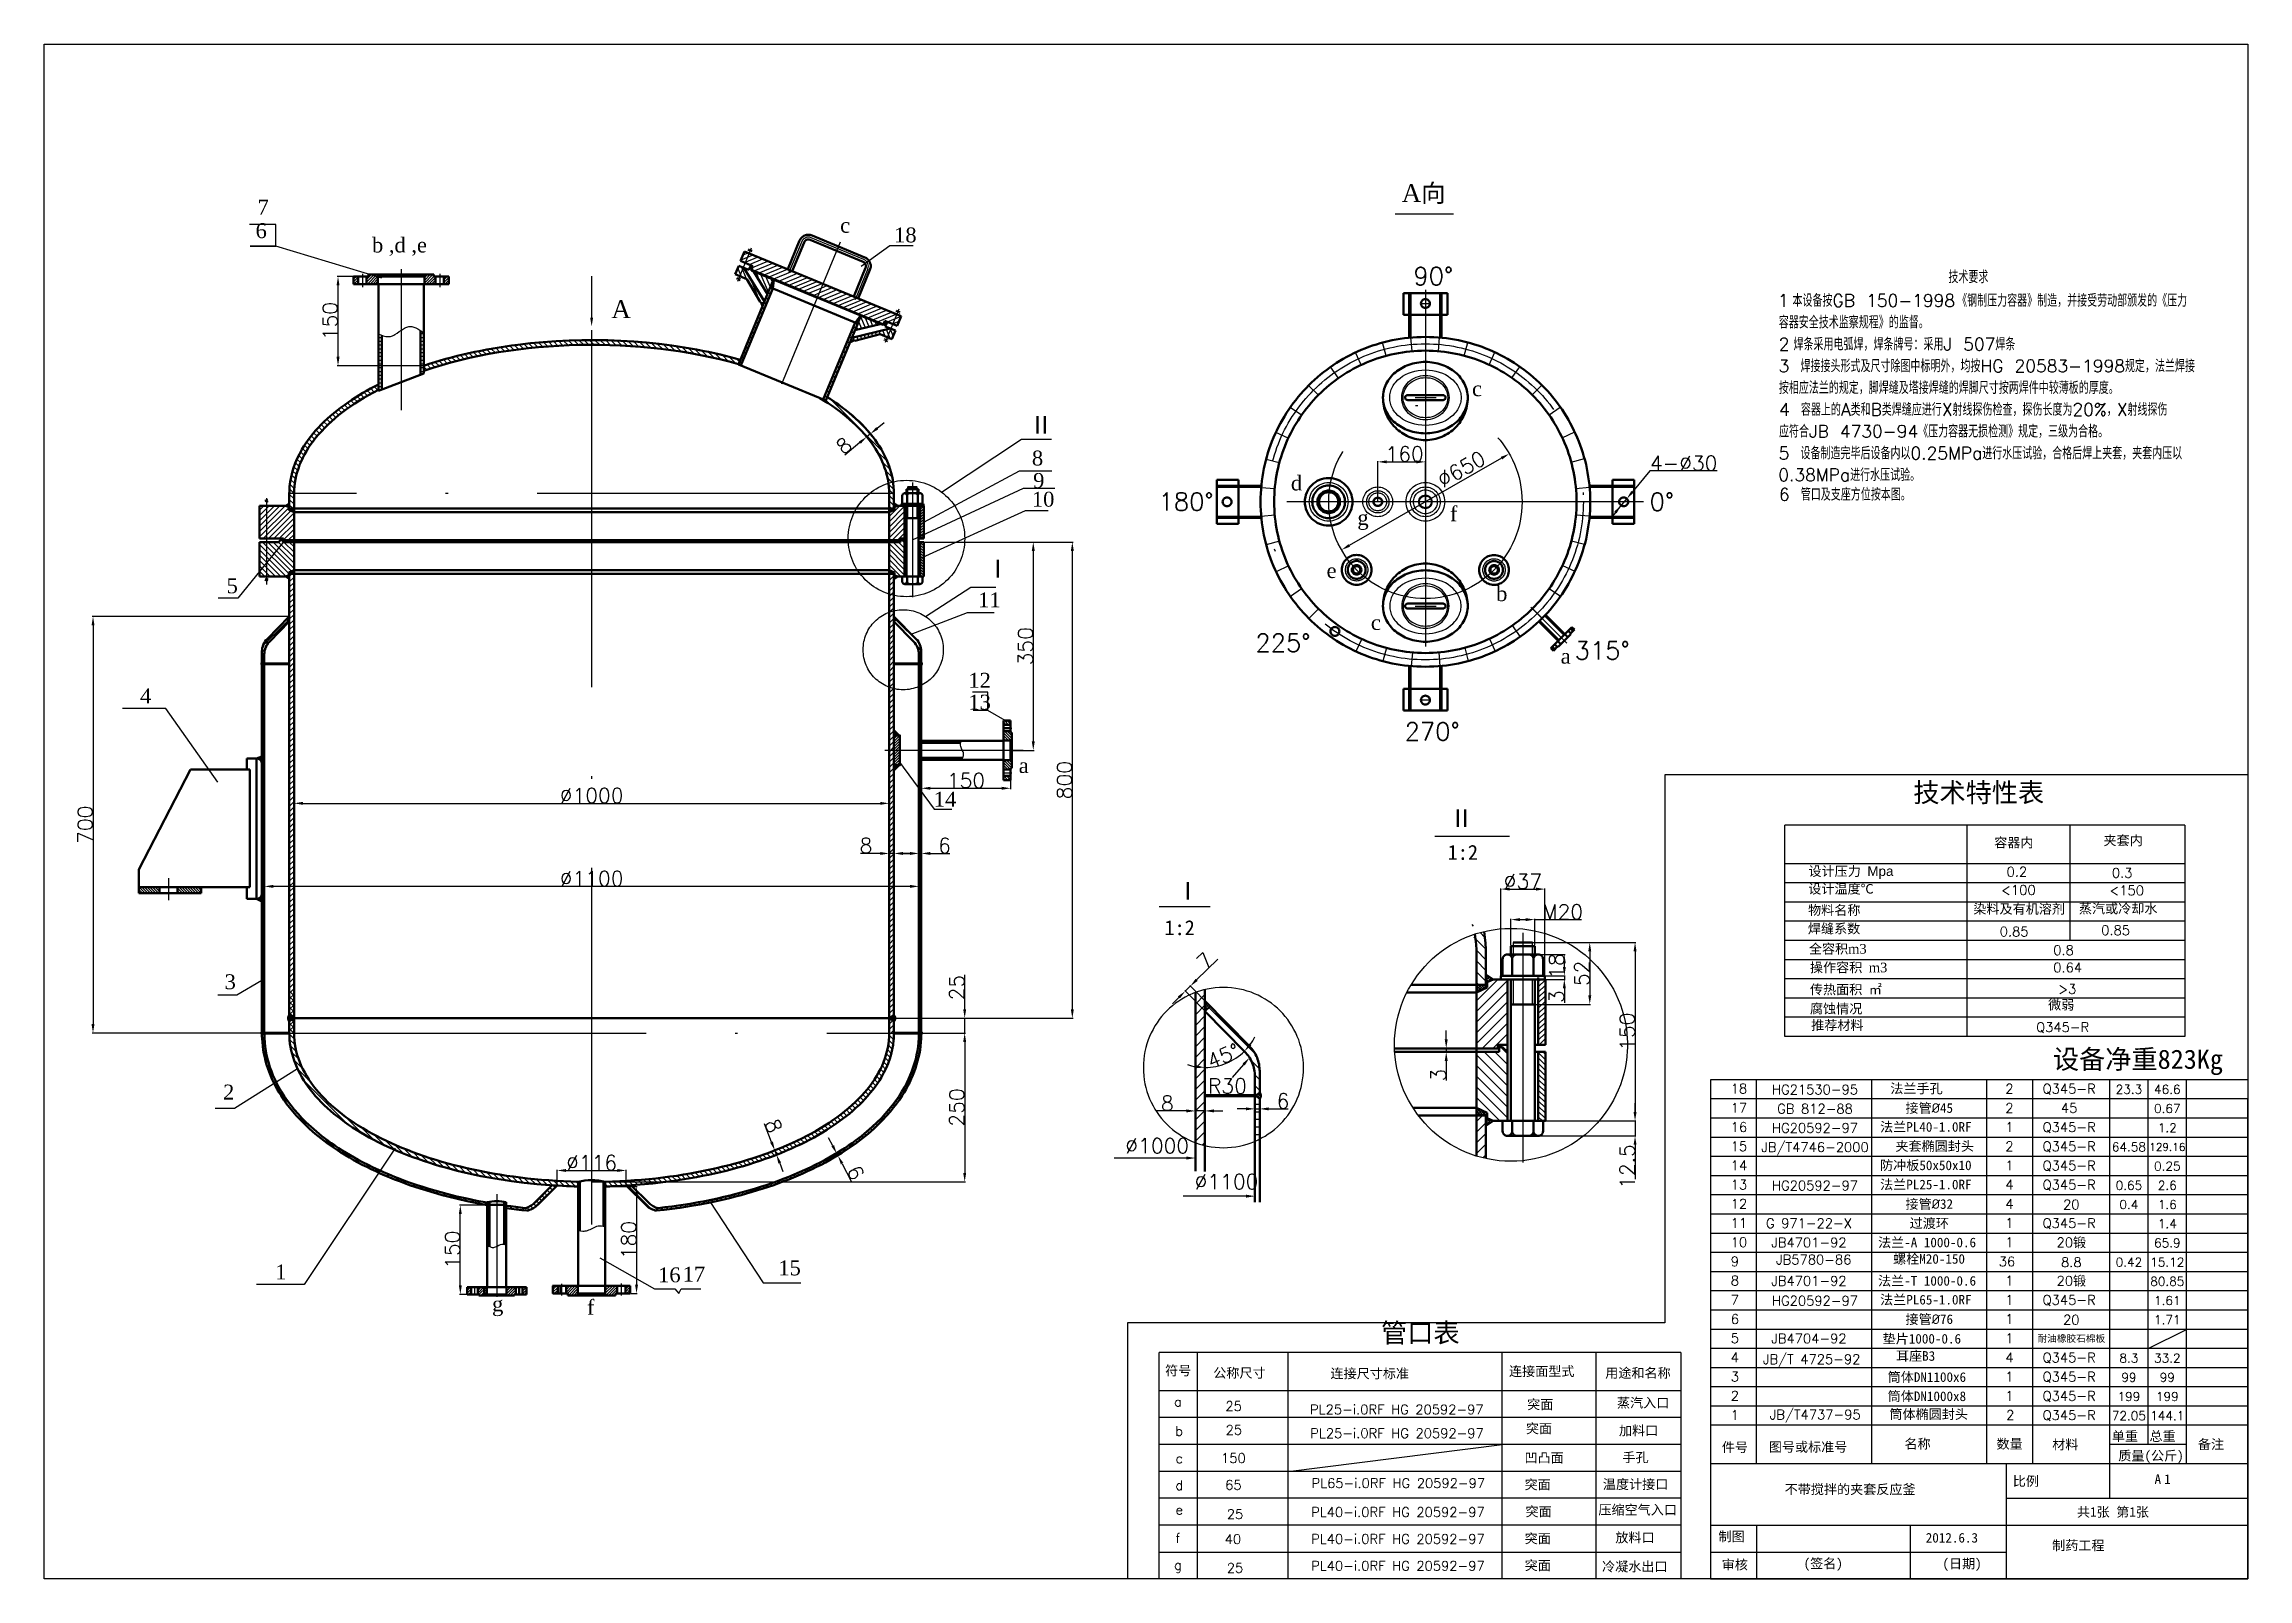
# Paper-space layout '布局2' of a CAD drawing. Header units: millimetres. Extents: x 7 to 581, y 7 to 407.
# The model-space entities are those that its viewports show. They can reach past a viewport. Long polylines and large blocks are cut down to what shows.
import ezdxf
from ezdxf.enums import TextEntityAlignment as Align

# ---------------------------------------------------------------- set-up
doc = ezdxf.new("R2010")
doc.units = ezdxf.units.MM
doc.header["$LTSCALE"] = 1.2
doc.linetypes.add('ACAD_ISO02W100', pattern=[15, 12, -3])
doc.linetypes.add('ACAD_ISO10W100', pattern=[18, 12, -3, 0, -3])
doc.layers.add('Layer1', color=250, linetype='Continuous', plot=False)
for name, color, linetype in [('中心线', 211, 'ACAD_ISO10W100'), ('剖面线', 2, 'Continuous'), ('填充线', 70, 'Continuous'), ('标注线', 131, 'Continuous'), ('细实线', 7, 'Continuous'), ('虚线', 2, 'ACAD_ISO02W100'), ('视口线', 250, 'Continuous')]:
    doc.layers.add(name, color=color, linetype=linetype)
doc.layers.add('实体线', color=2, linetype='Continuous', lineweight=50)
doc.styles.get("Standard").update_dxf_attribs({"font": 'txt', "bigfont": 'gbcbig.shx'})
doc.styles.add('文字', font='')
doc.styles.add('标注', font='simplex.shx', dxfattribs={"height": 2.5})
doc.styles.get('文字').set_extended_font_data('SimSun')
doc.dimstyles.new('ISO-25', dxfattribs={"dimtxt": 25, "dimasz": 15, "dimexe": 1.25, "dimexo": 0.625, "dimtad": 1, "dimdsep": 46, "dimtxsty": 'Standard', "dimcen": 2.5, "dimadec": 0, "dimazin": 0, "dimtfac": 1, "dimtmove": 0, "dimatfit": 3, "dimfxl": 1, "dimarcsym": 0})

psp = doc.layouts.new('布局2')

# ---------------------------------------------------------------- texts
for s, style, p in [('18', '标注', (446.31, 133.39)), ('法兰手孔', '文字', (487.86, 133.42)), (' 2', '标注', (516.11, 133.37)), ('17', '标注', (446.31, 128.39)), (' 2', '标注', (516.11, 128.37)), ('16', '标注', (446.31, 123.39)), ('15', '标注', (446.31, 118.39)), ('法兰PL40-1.0RF', '文字', (485.2, 123.42)), ('夹套椭圆封头', '文字', (489.2, 118.42)), (' 2', '标注', (516.11, 118.37)), (' 1', '标注', (516.11, 123.37)), ('14', '标注', (446.31, 113.39)), ('防冲板50x50x10', '文字', (485.2, 113.42)), (' 1', '标注', (516.11, 113.37)), ('13', '标注', (446.31, 108.39)), ('法兰PL25-1.0RF', '文字', (485.2, 108.42)), (' 4', '标注', (516.11, 108.37)), ('12', '标注', (446.31, 103.39)), (' 4', '标注', (516.11, 103.37)), ('11', '标注', (446.31, 98.39)), (' 1', '标注', (516.11, 98.37)), ('10', '标注', (446.31, 93.39)), ('法兰-A 1000-0.6', '文字', (484.67, 93.33)), ('螺栓M20-150', '文字', (488.59, 89.04)), (' 1', '标注', (516.11, 93.37)), ('9', '标注', (446.31, 88.39)), ('法兰-T 1000-0.6', '文字', (484.67, 83.33)), ('36', '标注', (516.11, 88.37)), ('8', '标注', (446.31, 83.39)), ('7', '标注', (446.31, 78.39)), ('法兰PL65-1.0RF', '文字', (485.2, 78.42)), (' 1', '标注', (516.11, 83.37)), (' 1', '标注', (516.11, 78.37)), ('6', '标注', (446.31, 73.39)), (' 1', '标注', (516.11, 73.37)), ('5', '标注', (446.31, 68.39)), ('垫片1000-0.6', '文字', (485.86, 68.25)), (' 1', '标注', (516.11, 68.37)), ('4', '标注', (446.31, 63.39)), ('耳座B3', '文字', (489.34, 63.77)), (' 4', '标注', (516.11, 63.37)), ('3', '标注', (446.31, 58.39)), ('筒体DN1100x6', '文字', (487.18, 58.27)), (' 1', '标注', (516.11, 58.37)), ('2', '标注', (446.31, 53.39)), ('筒体DN1000x8', '文字', (487.18, 53.27)), (' 1', '标注', (516.11, 53.37)), ('1', '标注', (446.31, 48.39)), ('筒体椭圆封头', '文字', (487.63, 48.61)), ('2', '标注', (518.03, 48.37)), ('件号', '文字', (443.98, 39.99)), ('图号或标准号', '文字', (456.22, 40.07)), ('名称', '文字', (491.55, 40.9)), ('数量', '文字', (515.53, 40.86)), ('材料', '文字', (530.03, 40.71)), ('单重', '文字', (545.56, 42.87)), ('质量(公斤)', '文字', (547.24, 37.79)), ('总重', '文字', (555.35, 42.87)), ('备注', '文字', (567.97, 40.76)), ('不带搅拌的夹套反应釜', '文字', (460.35, 29.04)), ('比例', '文字', (519.77, 31.18)), ('A', '文字', (556.69, 31.69)), ('1', '文字', (559.19, 31.69)), ('共1张 第1张', '文字', (536.48, 23.14)), ('制图', '文字', (443.11, 16.77)), ('2012.6.3', '文字', (497.1, 16.42)), ('制药工程', '文字', (530.02, 14.44)), ('审核', '文字', (443.94, 9.41)), ('(签名)', '文字', (465.28, 9.73)), ('(日期)', '文字', (501.44, 9.69))]:
    psp.add_text(s, height=2.5, dxfattribs=dict(style=style)).set_placement(p)
at = {"style": '标注'}
for s, p in [('HG21530-95', (468.25, 134.4)), ('Q345-R', (534.44, 134.6)), ('GB 812-88', (468.25, 129.4)), ('45', (534.44, 129.6)), ('JB/T4746-2000', (468.25, 119.4)), ('HG20592-97', (468.25, 124.4)), ('Q345-R', (534.44, 124.6)), ('Q345-R', (534.44, 119.6)), ('Q345-R', (534.44, 114.6)), ('HG20592-97', (468.25, 109.4)), ('Q345-R', (534.44, 109.6)), ('G 971-22-X', (466.67, 99.57)), ('Q345-R', (534.44, 99.6)), ('JB4701-92', (466.67, 94.57)), ('JB5780-86', (467.92, 90.1)), ('JB4701-92', (466.67, 84.57)), ('HG20592-97', (468.25, 79.4)), ('Q345-R', (534.44, 79.6)), ('JB4704-92', (466.67, 69.57)), ('JB/T 4725-92', (467.37, 64.17)), ('Q345-R', (534.44, 64.6)), ('Q345-R', (534.44, 59.6)), ('25', (316.83, 51.96)), ('PL25-i.0RF HG 20592-97', (359.33, 51.08)), ('Q345-R', (534.44, 54.6)), ('b', (302.64, 45.49)), ('25', (316.9, 45.76)), ('PL25-i.0RF HG 20592-97', (359.38, 44.88)), ('JB/T4737-95', (468.3, 49.75)), ('Q345-R', (534.44, 49.6)), ('c', (302.67, 38.35)), ('150', (316.77, 38.42)), ('d', (302.67, 31.35)), ('65', (316.77, 31.42)), ('PL65-i.0RF HG 20592-97', (359.71, 31.88)), ('e', (302.67, 24.98)), ('25', (317.19, 23.82)), ('PL40-i.0RF HG 20592-97', (359.61, 24.35)), ('f', (302.34, 17.6)), ('40', (316.66, 17.31)), ('PL40-i.0RF HG 20592-97', (359.61, 17.35)), ('PL40-i.0RF HG 20592-97', (359.61, 10.35)), ('g', (302.34, 10.6)), ('25', (317.19, 9.82))]:
    psp.add_text(s, height=2.5, dxfattribs=at).set_placement(p, align=Align.MIDDLE_CENTER)
psp.add_text('a', height=2.5).set_placement((302.33, 53.13), align=Align.MIDDLE_CENTER)
at = {"layer": '中心线', "insert": (535.01, 69.45), "char_height": 1.8, "width": 20, "attachment_point": 5}
psp.add_mtext('{\\fSimSun|b0|i0|c134|p2;\\C7;耐油橡胶石棉板}', dxfattribs=at)
at = {"layer": '标注线', "char_height": 2.5, "attachment_point": 5}
for s, insert, width in [('{\\fSimSun|b0|i0|c134|p2;\\C7;接管\\fISOCPEUR|b0|i0|c0|p34;%%C\\fSimSun|b0|i0|c134|p2;45}', (498.01, 129.45), 30), ('{\\fSimSun|b0|i0|c134|p2;\\C7;接管\\fISOCPEUR|b0|i0|c0|p34;%%C\\fSimSun|b0|i0|c134|p2;32}', (498.01, 104.45), 30), ('{\\C7;20}', (535.01, 104.45), 20), ('{\\fSimSun|b0|i0|c134|p2;\\C7;过渡环}', (498.01, 99.45), 30), ('{\\C7;20\\fSimSun|b0|i0|c134|p2;锻}', (535.01, 94.45), 20), ('{\\C7;20\\fSimSun|b0|i0|c134|p2;锻}', (535.01, 84.45), 20), ('{\\C7;8.8}', (535.01, 89.45), 20), ('{\\fSimSun|b0|i0|c134|p2;\\C7;接管\\fISOCPEUR|b0|i0|c0|p34;%%C\\fSimSun|b0|i0|c134|p2;76}', (498.01, 74.45), 30), ('{\\C7;20}', (535.01, 74.45), 20)]:
    psp.add_mtext(s, dxfattribs=dict(at, insert=insert, width=width))
at = {"layer": '细实线', "lineweight": -3}
for s, p in [('  0.2', (513.71, 189.88)), ('  0.3', (541.12, 189.56)), (' <100', (514.49, 185.12)), ('  <150', (540.48, 185)), ('0.85', (516.36, 174.3)), ('0.85', (542.79, 174.64)), ('0.8', (530.31, 169.43)), ('0.64', (530.31, 164.93)), ('>3', (531.58, 159.33)), ('      Q345-R', (511.31, 149.39))]:
    psp.add_text(s, height=2.5, dxfattribs=at).set_placement(p)
at = {"layer": '细实线', "lineweight": -3, "style": '文字'}
for s, p in [('符号', (298.99, 59.96)), ('公称尺寸', (311.53, 59.35)), ('连接尺寸标准', (342.06, 59.21)), ('连接面型式', (388.54, 59.78)), ('用途和名称', (413.61, 59.34)), ('突面', (393.27, 51.15)), ('蒸汽入口', (416.67, 51.57)), ('突面', (392.95, 44.86)), ('加料口', (417.19, 44.34)), ('   手孔', (412.99, 37.36)), ('凹凸面', (392.6, 37.27)), ('突面', (392.6, 30.27)), ('温度计接口', (412.99, 30.36)), ('突面', (392.84, 23.24)), ('压缩空气入口', (411.83, 23.71)), ('突面', (392.64, 16.22)), ('放料口', (416.25, 16.48)), ('突面', (392.64, 9.22)), ('冷凝水出口', (412.79, 8.91))]:
    psp.add_text(s, height=2.5, dxfattribs=at).set_placement(p)
at = {"layer": '细实线', "char_height": 2.5, "attachment_point": 1, "style": '文字'}
for s, insert, width in [('{\\H2x;技术特性表}', (493.85, 214.26), 53.6624), ('{\\H2x;设备净重823Kg}', (530.21, 144.8), 62.5349)]:
    psp.add_mtext(s, dxfattribs=dict(at, insert=insert, width=width))
at = {"layer": '细实线', "lineweight": -3, "char_height": 2.5, "attachment_point": 1, "style": '文字'}
for s, insert, width in [(' 容器内', (513.21, 199.96), 17.1466), ('夹套内', (543.39, 200.54), 17.1466), ('设计压力 {\\fArial|b0|i0|c0|p32;Mpa}', (466.55, 192.53), 31.9145), ('设计温度℃', (466.5, 187.94), 30.2098), ('焊缝系数', (466.39, 177.57), 17.1466), ('物料名称', (466.45, 182.39), 17.1466), (' 染料及有机溶剂', (507.79, 182.69), 31.6361), ('蒸汽或冷却水', (536.98, 182.78), 33.5181), ('全容积{\\fTimes New Roman|b0|i0|c0|p18;m3}', (466.66, 172.31), 17.1466), ('操作容积 {\\fTimes New Roman|b0|i0|c0|p18;m3}', (466.93, 167.44), 26.7518), ('传热面积 ㎡', (466.93, 161.71), 28.9285), ('腐蚀情况', (466.93, 156.71), 17.1466), ('微弱', (528.97, 157.74), 17.1466), ('推荐材料', (467.25, 152.43), 46.4803)]:
    psp.add_mtext(s, dxfattribs=dict(at, insert=insert, width=width))
at = {"layer": '细实线', "width": 10, "attachment_point": 5}
for s, insert, char_height in [('23.3', (550.01, 134.45), 2.3), ('46.6', (560.01, 134.45), 2.3), ('0.67', (560.01, 129.45), 2.3), ('64.58', (550.01, 119.45), 2.3), ('1.2', (560.01, 124.45), 2.3), ('129.16', (560.01, 119.45), 2), ('0.25', (560.01, 114.45), 2.3), ('0.65', (550.01, 109.45), 2.3), ('2.6', (560.01, 109.45), 2.3), ('0.4', (550.01, 104.45), 2.3), ('1.6', (560.01, 104.45), 2.3), ('1.4', (560.01, 99.45), 2.3), ('65.9', (560.01, 94.45), 2.3), ('0.42', (550.01, 89.45), 2.3), ('15.12', (560.01, 89.45), 2.3), ('80.85', (560.01, 84.45), 2.3), ('1.61', (560.01, 79.45), 2.3), ('1.71', (560.01, 74.45), 2.3), ('8.3', (550.01, 64.45), 2.3), ('33.2', (560.01, 64.45), 2.3), ('99', (550.01, 59.45), 2.3), ('99', (560.01, 59.45), 2.3), ('199', (550.01, 54.45), 2.3), ('199', (560.01, 54.45), 2.3), ('72.05', (550.01, 49.45), 2.3), ('144.1', (560.01, 49.45), 2.3)]:
    psp.add_mtext(s, dxfattribs=dict(at, insert=insert, char_height=char_height))
at = {"layer": '视口线', "insert": (355.22, 73.54), "char_height": 5, "width": 27.612, "attachment_point": 1}
psp.add_mtext('{\\fSimSun|b0|i0|c134|p2;管口表}', dxfattribs=at)

msp = doc.modelspace()

# ---------------------------------------------------------------- texts
at = {"layer": '剖面线', "char_height": 25, "width": 126.24131, "attachment_point": 1}
for insert in [(4149.161, 737.026), (3673.223, 610.444)]:
    msp.add_mtext('{\\fSimSun|b0|i0|c134|p2;1:2}', dxfattribs=dict(at, insert=insert))
at = {"layer": '标注线'}
msp.add_text('160', height=25, dxfattribs=at).set_placement((4044.661, 1381.28))
at = {"layer": '标注线', "attachment_point": 1}
for s, insert, char_height, width in [('{\\fTimes New Roman|b0|i0|c186|p18;A\\fSimSun|b0|i0|c134|p2;向}', (4072.021, 1847.301), 30, 169.74402), ('{\\fTimes New Roman|b0|i0|c186|p18;7}', (2149.423, 1821.061), 25, 68.7424), ('{\\fTimes New Roman|b0|i0|c186|p18;6}', (2146.111, 1781.684), 25, 68.7424), ('{\\fTimes New Roman|b0|i0|c186|p18;c}', (3128.376, 1790.601), 25, 49.28067), ('{\\fTimes New Roman|b0|i0|c186|p18;b ,d ,e}', (2341.73, 1757.571), 25, 113.45323), ('{\\fTimes New Roman|b0|i0|c186|p18;18}', (3219.049, 1774.461), 25, 68.7424), ('90%%D', (4091.618, 1707.733), 30, 169.74402), ('{\\fTimes New Roman|b0|i0|c186|p18;A}', (2743.941, 1652.22), 30, 169.74402), ('{\\fTimes New Roman|b0|i0|c186|p18;c}', (4190.181, 1516.096), 25, 49.28067), ('{\\fSimSun|b0|i0|c134|p2;Ⅱ}', (3445.676, 1457.988), 30, 169.74402), ('{\\fTimes New Roman|b0|i0|c186|p18;8}', (3450.572, 1399.57), 25, 68.7424), ('{\\fTimes New Roman|b0|i0|c186|p18;9}', (3452.671, 1361.847), 25, 68.7424), ('{\\fTimes New Roman|b0|i0|c186|p18;d}', (3885.807, 1357.664), 25, 49.28067), ('{\\fTimes New Roman|b0|i0|c186|p18;10}', (3450.572, 1330.41), 25, 68.7424), ('180%%D', (3663.318, 1328.71), 30, 169.74402), ('{\\fTimes New Roman|b0|i0|c186|p18;f}', (4152.944, 1305.931), 25, 49.28067), ('0%%D', (4488.554, 1328.621), 30, 169.74402), ('{\\fTimes New Roman|b0|i0|c186|p18;g}', (3997.519, 1299.464), 25, 49.28067), ('{\\fSimSun|b0|i0|c134|p2;Ⅰ}', (3372.945, 1216.141), 30, 169.74402), ('{\\fTimes New Roman|b0|i0|c186|p18;e}', (3945.71, 1210.548), 25, 49.28067), ('{\\fTimes New Roman|b0|i0|c186|p18;5}', (2097.351, 1184.871), 25, 68.7424), ('{\\fTimes New Roman|b0|i0|c186|p18;11}', (3360.283, 1161.326), 25, 68.7424), ('{\\fTimes New Roman|b0|i0|c186|p18;b}', (4230.657, 1171.748), 25, 49.28067), ('{\\fTimes New Roman|b0|i0|c186|p18;c}', (4020.185, 1123.249), 25, 49.28067), ('225%%D', (3826.11, 1091.616), 30, 169.74402), ('315%%D', (4362.542, 1078.707), 30, 169.74402), ('{\\fTimes New Roman|b0|i0|c186|p18;a}', (4339.13, 1066.666), 25, 49.28067), ('{\\fTimes New Roman|b0|i0|c186|p18;4}', (1951.909, 999.836), 25, 68.7424), ('{\\fTimes New Roman|b0|i0|c186|p18;12}', (3343.766, 1026.173), 25, 68.7424), ('{\\fTimes New Roman|b0|i0|c186|p18;13}', (3343.856, 989.475), 25, 68.7424), ('270%%D', (4076.943, 942.613), 30, 169.74402), ('{\\fTimes New Roman|b0|i0|c186|p18;a}', (3428.43, 883.018), 25, 49.28067), ('{\\fTimes New Roman|b0|i0|c186|p18;14}', (3285.741, 826.42), 25, 68.7424), ('{\\fSimSun|b0|i0|c134|p2;Ⅱ}', (4151.946, 797.06), 30, 169.74402), ('{\\fSimSun|b0|i0|c134|p2;Ⅰ}', (3691.853, 674.999), 30, 169.74402), ('{\\fTimes New Roman|b0|i0|c186|p18;3}', (2094.039, 519.662), 25, 68.7424), ('{\\fTimes New Roman|b0|i0|c186|p18;2}', (2091.373, 334.264), 25, 68.7424), ('R30', (3746.471, 344.539), 25, 46.48242), ('%%C1000', (3607.608, 244.038), 25, 46.48242), ('%%C1100', (3723.999, 183.709), 25, 46.48242), ('{\\fTimes New Roman|b0|i0|c186|p18;15}', (3024.477, 38.822), 25, 68.7424), ('{\\fTimes New Roman|b0|i0|c186|p18;1}', (2179.068, 31.951), 25, 68.7424), ('{\\fTimes New Roman|b0|i0|c186|p18;16}', (2822.503, 27.178), 25, 68.7424), ('{\\fTimes New Roman|b0|i0|c186|p18;17}', (2863.855, 28.344), 25, 68.7424), ('{\\fTimes New Roman|b0|i0|c186|p18;g}', (2543.485, -21.549), 25, 49.28067), ('{\\fTimes New Roman|b0|i0|c186|p18;f}', (2702.98, -27.4), 25, 49.28067)]:
    msp.add_mtext(s, dxfattribs=dict(at, insert=insert, char_height=char_height, width=width))
at = {"layer": '标注线', "char_height": 25, "attachment_point": 5}
for s, insert, rotation in [('∅650', (4172.241, 1368.555), 29.493424), ('7', (3741.196, 542.292), 44.600458), ('18', (4332.153, 533.523), 90), ('52', (4374.837, 521.176), 90), ('3', (4332.153, 482.123), 90), ('150', (4450.953, 423.176), 90), ('3', (4133.618, 350.217), 90), ('12.5', (4450.953, 196.717), 90), ('6', (3154.424, 186.345), 297.711085)]:
    msp.add_mtext(s, dxfattribs=dict(at, insert=insert, rotation=rotation))
for s, insert in [('4-∅30', (4545.782, 1378.53)), ('6', (3303.715, 735.861)), ('%%C37', (4275.538, 675.914)), ('M20', (4342.413, 624.685)), ('8', (3678.054, 303.222)), ('6', (3872.304, 306.667))]:
    msp.add_mtext(s, dxfattribs=dict(at, insert=insert))

# ---------------------------------------------------------------- blocks, each defined once
blk = doc.blocks.new('*D26')
at = {"layer": 'Defpoints', "color": 0}
for p in [(3264.8, 879.9), (3414.8, 845.9), (3414.8, 832.2)]:
    blk.add_point(p, dxfattribs=at)
at = {"layer": '标注线', "color": 0, "lineweight": -2}
for p, q in [((3264.8, 879.3), (3264.8, 830.9)), ((3279.8, 832.2), (3399.8, 832.2)), ((3414.8, 845.3), (3414.8, 830.9))]:
    blk.add_line(p, q, dxfattribs=at)
at = {"layer": '标注线', "color": 0}
for points in [[(3279.8, 834.7), (3279.8, 829.7), (3264.8, 832.2)], [(3399.8, 834.7), (3399.8, 829.7), (3414.8, 832.2)]]:
    blk.add_solid(points, dxfattribs=at)
at = {"layer": '标注线', "color": 0, "insert": (3339.8, 845.3), "char_height": 25, "attachment_point": 5}
blk.add_mtext('150', dxfattribs=at)
blk = doc.blocks.new('*D27')
at = {"layer": 'Defpoints', "color": 0}
for p in [(2733.3, 163.2), (2775.8, -16.8), (2786.2, -16.8)]:
    blk.add_point(p, dxfattribs=at)
at = {"layer": '标注线', "color": 0, "lineweight": -2}
for p, q in [((2733.9, 163.2), (2787.4, 163.2)), ((2786.2, 148.2), (2786.2, -1.8)), ((2776.4, -16.8), (2787.4, -16.8))]:
    blk.add_line(p, q, dxfattribs=at)
at = {"layer": '标注线', "color": 0}
for points in [[(2783.7, 148.2), (2788.7, 148.2), (2786.2, 163.2)], [(2783.7, -1.8), (2788.7, -1.8), (2786.2, -16.8)]]:
    blk.add_solid(points, dxfattribs=at)
at = {"layer": '标注线', "color": 0, "insert": (2773.1, 73.2), "char_height": 25, "attachment_point": 5, "rotation": 90}
blk.add_mtext('180', dxfattribs=at)
blk = doc.blocks.new('*D28')
at = {"layer": 'Defpoints', "color": 0}
for p in [(2768.8, 190), (2652.8, 164.6), (2768.8, 164.6)]:
    blk.add_point(p, dxfattribs=at)
at = {"layer": '标注线', "color": 0, "lineweight": -2}
for p, q in [((2652.8, 165.2), (2652.8, 191.2)), ((2667.8, 190), (2753.8, 190)), ((2768.8, 165.2), (2768.8, 191.2))]:
    blk.add_line(p, q, dxfattribs=at)
at = {"layer": '标注线', "color": 0}
for points in [[(2667.8, 192.5), (2667.8, 187.5), (2652.8, 190)], [(2753.8, 192.5), (2753.8, 187.5), (2768.8, 190)]]:
    blk.add_solid(points, dxfattribs=at)
at = {"layer": '标注线', "color": 0, "insert": (2710.8, 203.1), "char_height": 25, "attachment_point": 5}
blk.add_mtext('%%C116', dxfattribs=at)
blk = doc.blocks.new('*D29')
at = {"layer": 'Defpoints', "color": 0}
for p in [(3018.5, 223.9), (3018.5, 223.9), (3021.4, 216.4)]:
    blk.add_point(p, dxfattribs=at)
at = {"layer": '标注线', "color": 0, "lineweight": -2}
for p, q in [((3013.1, 237.8), (3001.1, 268.5)), ((3017.9, 223.6), (3017.3, 223.4)), ((3021.4, 216.4), (3018.5, 223.9)), ((3020.8, 216.2), (3020.3, 216)), ((3026.9, 202.4), (3032.3, 188.5))]:
    blk.add_line(p, q, dxfattribs=at)
at = {"layer": '标注线', "color": 0}
for points in [[(3015.4, 238.7), (3010.7, 236.9), (3018.5, 223.9)], [(3029.2, 203.4), (3024.5, 201.5), (3021.4, 216.4)]]:
    blk.add_solid(points, dxfattribs=at)
at = {"layer": '标注线', "color": 0, "insert": (3016.6, 264.9), "char_height": 25, "attachment_point": 5, "rotation": 291.3306}
blk.add_mtext('8', dxfattribs=at)
blk = doc.blocks.new('*D30')
at = {"layer": 'Defpoints', "color": 0}
for p in [(3210.8, 420.9), (2710.8, 170.9), (3337.6, 170.9)]:
    blk.add_point(p, dxfattribs=at)
at = {"layer": '标注线', "color": 0, "lineweight": -2}
for p, q in [((3211.4, 420.9), (3338.9, 420.9)), ((3337.6, 405.9), (3337.6, 185.9)), ((2711.4, 170.9), (3338.9, 170.9))]:
    blk.add_line(p, q, dxfattribs=at)
at = {"layer": '标注线', "color": 0}
for points in [[(3335.1, 405.9), (3340.1, 405.9), (3337.6, 420.9)], [(3335.1, 185.9), (3340.1, 185.9), (3337.6, 170.9)]]:
    blk.add_solid(points, dxfattribs=at)
at = {"layer": '标注线', "color": 0, "insert": (3324.5, 295.9), "char_height": 25, "attachment_point": 5, "rotation": 90}
blk.add_mtext('250', dxfattribs=at)
blk = doc.blocks.new('*D31')
at = {"layer": 'Defpoints', "color": 0}
for p in [(3210.8, 445.9), (3337.6, 445.9), (3210.8, 420.9)]:
    blk.add_point(p, dxfattribs=at)
at = {"layer": '标注线', "color": 0, "lineweight": -2}
for p, q in [((3337.6, 460.9), (3337.6, 518.8)), ((3211.4, 445.9), (3338.9, 445.9)), ((3337.6, 420.9), (3337.6, 445.9)), ((3211.4, 420.9), (3338.9, 420.9)), ((3337.6, 405.9), (3337.6, 390.9))]:
    blk.add_line(p, q, dxfattribs=at)
at = {"layer": '标注线', "color": 0}
for points in [[(3335.1, 460.9), (3340.1, 460.9), (3337.6, 445.9)], [(3335.1, 405.9), (3340.1, 405.9), (3337.6, 420.9)]]:
    blk.add_solid(points, dxfattribs=at)
at = {"layer": '标注线', "color": 0, "insert": (3324.5, 497.4), "char_height": 25, "attachment_point": 5, "rotation": 90}
blk.add_mtext('25', dxfattribs=at)
blk = doc.blocks.new('*D32')
at = {"layer": 'Defpoints', "color": 0}
for p in [(3210.8, 722.7), (3210.8, 722.2), (3218.8, 722.2)]:
    blk.add_point(p, dxfattribs=at)
at = {"layer": '标注线', "color": 0, "lineweight": -2}
for p, q in [((3195.8, 722.7), (3162.8, 722.7)), ((3210.8, 722.9), (3210.8, 724)), ((3218.8, 722.7), (3210.8, 722.7)), ((3218.8, 722.9), (3218.8, 724)), ((3233.8, 722.7), (3248.8, 722.7))]:
    blk.add_line(p, q, dxfattribs=at)
at = {"layer": '标注线', "color": 0}
for points in [[(3195.8, 725.2), (3195.8, 720.2), (3210.8, 722.7)], [(3233.8, 725.2), (3233.8, 720.2), (3218.8, 722.7)]]:
    blk.add_solid(points, dxfattribs=at)
at = {"layer": '标注线', "color": 0, "insert": (3171.8, 735.9), "char_height": 25, "attachment_point": 5}
blk.add_mtext('8', dxfattribs=at)
blk = doc.blocks.new('*D33')
at = {"layer": 'Defpoints', "color": 0}
for p in [(3173, 1422.6), (3173, 1422.6), (3179.2, 1427.7)]:
    blk.add_point(p, dxfattribs=at)
at = {"layer": '标注线', "color": 0, "lineweight": -2}
for p, q in [((3190.8, 1437.2), (3202.3, 1446.8)), ((3161.4, 1413), (3136, 1392.1)), ((3172.6, 1423.1), (3172.2, 1423.6)), ((3179.2, 1427.7), (3173, 1422.6)), ((3178.8, 1428.2), (3178.4, 1428.6))]:
    blk.add_line(p, q, dxfattribs=at)
at = {"layer": '标注线', "color": 0}
for points in [[(3159.9, 1415), (3163, 1411.1), (3173, 1422.6)], [(3189.2, 1439.2), (3192.4, 1435.3), (3179.2, 1427.7)]]:
    blk.add_solid(points, dxfattribs=at)
at = {"layer": '标注线', "color": 0, "insert": (3134.6, 1407.9), "char_height": 25, "attachment_point": 5, "rotation": 39.5047}
blk.add_mtext('8', dxfattribs=at)
blk = doc.blocks.new('*D34')
at = {"layer": 'Defpoints', "color": 0}
for p in [(3268.8, 1245.9), (3416.8, 895.9), (3452.9, 895.9)]:
    blk.add_point(p, dxfattribs=at)
at = {"layer": '标注线', "color": 0, "lineweight": -2}
for p, q in [((3269.4, 1245.9), (3454.2, 1245.9)), ((3452.9, 1230.9), (3452.9, 910.9)), ((3417.4, 895.9), (3454.2, 895.9))]:
    blk.add_line(p, q, dxfattribs=at)
at = {"layer": '标注线', "color": 0}
for points in [[(3450.4, 1230.9), (3455.4, 1230.9), (3452.9, 1245.9)], [(3450.4, 910.9), (3455.4, 910.9), (3452.9, 895.9)]]:
    blk.add_solid(points, dxfattribs=at)
at = {"layer": '标注线', "color": 0, "insert": (3439.8, 1070.9), "char_height": 25, "attachment_point": 5, "rotation": 90}
blk.add_mtext('350', dxfattribs=at)
blk = doc.blocks.new('*D35')
at = {"layer": 'Defpoints', "color": 0}
for p in [(3269.4, 1245.9), (3210.8, 445.9), (3518.5, 445.9)]:
    blk.add_point(p, dxfattribs=at)
at = {"layer": '标注线', "color": 0, "lineweight": -2}
for p, q in [((3270, 1245.9), (3519.7, 1245.9)), ((3518.5, 1230.9), (3518.5, 460.9)), ((3211.4, 445.9), (3519.7, 445.9))]:
    blk.add_line(p, q, dxfattribs=at)
at = {"layer": '标注线', "color": 0}
for points in [[(3516, 1230.9), (3521, 1230.9), (3518.5, 1245.9)], [(3516, 460.9), (3521, 460.9), (3518.5, 445.9)]]:
    blk.add_solid(points, dxfattribs=at)
at = {"layer": '标注线', "color": 0, "insert": (3505.4, 845.9), "char_height": 25, "attachment_point": 5, "rotation": 90}
blk.add_mtext('800', dxfattribs=at)
blk = doc.blocks.new('*D36')
at = {"layer": 'Defpoints', "color": 0}
for p in [(2202.8, 1120.9), (1872.9, 420.9), (2202.8, 420.9)]:
    blk.add_point(p, dxfattribs=at)
at = {"layer": '标注线', "color": 0, "lineweight": -2}
for p, q in [((2202.1, 1120.9), (1871.6, 1120.9)), ((1872.9, 1105.9), (1872.9, 435.9)), ((2202.1, 420.9), (1871.6, 420.9))]:
    blk.add_line(p, q, dxfattribs=at)
at = {"layer": '标注线', "color": 0}
for points in [[(1870.4, 1105.9), (1875.4, 1105.9), (1872.9, 1120.9)], [(1870.4, 435.9), (1875.4, 435.9), (1872.9, 420.9)]]:
    blk.add_solid(points, dxfattribs=at)
at = {"layer": '标注线', "color": 0, "insert": (1859.8, 770.9), "char_height": 25, "attachment_point": 5, "rotation": 90}
blk.add_mtext('700', dxfattribs=at)
blk = doc.blocks.new('*D37')
at = {"layer": 'Defpoints', "color": 0}
for p in [(2210.8, 800.9), (3210.8, 806.9), (3210.8, 800.9)]:
    blk.add_point(p, dxfattribs=at)
at = {"layer": '标注线', "color": 0, "lineweight": -2}
for p, q in [((2210.8, 801.5), (2210.8, 808.2)), ((2225.8, 806.9), (3195.8, 806.9)), ((3210.8, 801.5), (3210.8, 808.2))]:
    blk.add_line(p, q, dxfattribs=at)
at = {"layer": '标注线', "color": 0}
for points in [[(2225.8, 809.4), (2225.8, 804.4), (2210.8, 806.9)], [(3195.8, 809.4), (3195.8, 804.4), (3210.8, 806.9)]]:
    blk.add_solid(points, dxfattribs=at)
at = {"layer": '标注线', "color": 0, "insert": (2710.8, 820.1), "char_height": 25, "attachment_point": 5}
blk.add_mtext('%%C1000', dxfattribs=at)
blk = doc.blocks.new('*D38')
at = {"layer": 'Defpoints', "color": 0}
for p in [(2160.8, 731.1), (3260.8, 731.1), (2160.8, 667.4)]:
    blk.add_point(p, dxfattribs=at)
at = {"layer": '标注线', "color": 0, "lineweight": -2}
for p, q in [((2160.8, 730.5), (2160.8, 666.1)), ((3260.8, 730.5), (3260.8, 666.1)), ((3245.8, 667.4), (2175.8, 667.4))]:
    blk.add_line(p, q, dxfattribs=at)
at = {"layer": '标注线', "color": 0}
for points in [[(2175.8, 669.9), (2175.8, 664.9), (2160.8, 667.4)], [(3245.8, 669.9), (3245.8, 664.9), (3260.8, 667.4)]]:
    blk.add_solid(points, dxfattribs=at)
at = {"layer": '标注线', "color": 0, "insert": (2710.8, 680.5), "char_height": 25, "attachment_point": 5}
blk.add_mtext('%%C1100', dxfattribs=at)
blk = doc.blocks.new('*D39')
at = {"layer": 'Defpoints', "color": 0}
for p in [(3741.3, 494), (3741.3, 457.7), (3808.1, 390), (3765.6, 366.3), (3741.3, 188.3)]:
    blk.add_point(p, dxfattribs=at)
at = {"layer": '标注线', "color": 0, "lineweight": -2}
for start, end in [(323.6986, 332.7968), (270, 314.6005), (251.8036, 260.9018)]:
    blk.add_arc((3741.3, 457.7), 94.6, start, end, dxfattribs=at)
at = {"layer": '标注线', "color": 0}
for points in [[(3819.4, 400.1), (3815.7, 403.4), (3807.7, 390.4)], [(3726.6, 366.8), (3726.2, 361.8), (3741.3, 363.1)]]:
    blk.add_solid(points, dxfattribs=at)
at = {"layer": '标注线', "color": 0, "insert": (3772.2, 382.4), "char_height": 25, "attachment_point": 5, "rotation": 22.3002}
blk.add_mtext('45°', dxfattribs=at)
blk = doc.blocks.new('*D41')
at = {"layer": 'Defpoints', "color": 0}
for p in [(2490.1, 131.9), (2535.4, 131.9), (2501.4, -18.1)]:
    blk.add_point(p, dxfattribs=at)
at = {"layer": '标注线', "color": 0, "lineweight": -2}
for p, q in [((2534.8, 131.9), (2488.8, 131.9)), ((2490.1, -3.1), (2490.1, 116.9)), ((2500.8, -18.1), (2488.8, -18.1))]:
    blk.add_line(p, q, dxfattribs=at)
at = {"layer": '标注线', "color": 0}
for points in [[(2487.6, 116.9), (2492.6, 116.9), (2490.1, 131.9)], [(2487.6, -3.1), (2492.6, -3.1), (2490.1, -18.1)]]:
    blk.add_solid(points, dxfattribs=at)
at = {"layer": '标注线', "color": 0, "insert": (2476.9, 56.9), "char_height": 25, "attachment_point": 5, "rotation": 90}
blk.add_mtext('150', dxfattribs=at)
blk = doc.blocks.new('*D42')
at = {"layer": 'Defpoints', "color": 0}
for p in [(2284.6, 1692.2), (2310.7, 1692.2), (2428.8, 1542.2)]:
    blk.add_point(p, dxfattribs=at)
at = {"layer": '标注线', "color": 0, "lineweight": -2}
for p, q in [((2310, 1692.2), (2283.3, 1692.2)), ((2284.6, 1557.2), (2284.6, 1677.2)), ((2428.1, 1542.2), (2283.3, 1542.2))]:
    blk.add_line(p, q, dxfattribs=at)
at = {"layer": '标注线', "color": 0}
for points in [[(2282.1, 1677.2), (2287.1, 1677.2), (2284.6, 1692.2)], [(2282.1, 1557.2), (2287.1, 1557.2), (2284.6, 1542.2)]]:
    blk.add_solid(points, dxfattribs=at)
at = {"layer": '标注线', "color": 0, "insert": (2271.4, 1617.2), "char_height": 25, "attachment_point": 5, "rotation": 90}
blk.add_mtext('150', dxfattribs=at)
blk = doc.blocks.new('qiu')
at = {"layer": '细实线'}
for s, p in [('  技术要求', (-402.6, 385.4)), ('1 ', (-651.8, 345.8)), ('本设备按GB 150-1998', (-627.1, 345.8)), ('《钢制压力容器》制造，并接受劳动部颁发的《压力', (-350.4, 345.8)), ('容器安全技术监察规程》的监督。', (-650.2, 309.2)), ('2 ', (-650.2, 272.4)), ('焊条采用电弧焊，焊条牌号：采用J 507焊条', (-625.4, 272.4)), ('按相应法兰的规定，脚焊缝及塔接焊缝的焊脚尺寸按两焊件中较薄板的厚度。', (-650.1, 199.2)), ('3 焊接接头形式及尺寸除图中标明外，均按HG 20583-1998规定，法兰焊接', (-650.4, 235.8)), ('4 容器上的A类和B类焊缝应进行X射线探伤检查，探伤长度为20%%%，X射线探伤', (-649.7, 162.6)), ('应符合JB 4730-94《压力容器无损检测》规定，三级为合格。', (-649.8, 126)), ('5 设备制造完毕后设备内以0.25MPa进行水压试验，合格后焊上夹套，夹套内压以', (-650.4, 89.3)), ('0.38MPa进行水压试验。', (-650.9, 52.8)), ('6 管口及支座方位按本图。', (-649.9, 20))]:
    blk.add_text(s, height=21, dxfattribs=at).set_placement(p)

# ---------------------------------------------------------------- dimensions: what is measured, and where the dimension line sits
at = {"layer": '标注线'}
for base, p1, p2, picture, middle in [((2284.565, 1692.2), (2428.757, 1542.202), (2310.652, 1692.2), '*D42', (2271.44, 1617.201)), ((3518.482, 445.9), (3269.382, 1245.9), (3210.757, 445.9), '*D35', (3505.357, 845.9)), ((3452.908, 895.9), (3268.757, 1245.9), (3416.757, 895.9), '*D34', (3439.783, 1070.9)), ((1872.877, 420.9), (2202.757, 1120.9), (2202.757, 420.9), '*D36', (1859.752, 770.9)), ((3337.649, 445.9), (3210.757, 420.9), (3210.757, 445.9), '*D31', (3324.524, 497.359)), ((3337.649, 170.9), (3210.757, 420.9), (2710.757, 170.9), '*D30', (3324.524, 295.9)), ((2786.191, -16.848), (2733.257, 163.152), (2775.757, -16.848), '*D27', (2773.066, 73.152)), ((2490.063, 131.901), (2501.378, -18.101), (2535.378, 131.901), '*D41', (2476.938, 56.9))]:
    dim = msp.add_linear_dim(base=base, p1=p1, p2=p2, angle=90, dimstyle='ISO-25', dxfattribs=at)
    dim.commit()
    dim.dimension.update_dxf_attribs({"geometry": picture, "text_midpoint": middle})
for p1, p2, picture, middle in [((3179.191, 1427.68), (3173.019, 1422.591), '*D33', (3134.61, 1407.935)), ((3021.42, 216.416), (3018.51, 223.867), '*D29', (3016.565, 264.931))]:
    dim = msp.add_aligned_dim(p1=p1, p2=p2, distance=0, dimstyle='ISO-25', dxfattribs=at)
    dim.commit()
    dim.dimension.update_dxf_attribs({"geometry": picture, "text_midpoint": middle})
for base, p1, p2, picture, middle in [((3414.757, 832.155), (3264.757, 879.9), (3414.757, 845.9), '*D26', (3339.757, 845.28)), ((3210.757, 722.736), (3218.757, 722.246), (3210.757, 722.246), '*D32', (3171.798, 735.861))]:
    dim = msp.add_linear_dim(base=base, p1=p1, p2=p2, dimstyle='ISO-25', dxfattribs=at)
    dim.commit()
    dim.dimension.update_dxf_attribs({"geometry": picture, "text_midpoint": middle})
for base, p1, p2, picture, middle in [((3210.757, 806.943), (2210.757, 800.857), (3210.757, 800.857), '*D37', (2710.757, 820.068)), ((2160.757, 667.383), (3260.757, 731.143), (2160.757, 731.143), '*D38', (2710.757, 680.508)), ((2768.757, 189.957), (2652.757, 164.575), (2768.757, 164.575), '*D28', (2710.757, 203.082))]:
    dim = msp.add_linear_dim(base=base, p1=p1, p2=p2, text='%%C<>', dimstyle='ISO-25', dxfattribs=at)
    dim.commit()
    dim.dimension.update_dxf_attribs({"geometry": picture, "text_midpoint": middle})
dim = msp.add_angular_dim_2l(base=(3765.608, 366.302), line1=((3741.346, 188.285), (3741.346, 493.977)), line2=((3741.346, 457.699), (3808.067, 390.04)), dimstyle='ISO-25', dxfattribs=at)
dim.commit()
dim.dimension.update_dxf_attribs({"geometry": '*D39', "text_midpoint": (3772.248, 382.353)})

# ---------------------------------------------------------------- hatches: boundary and pattern name
at = {"layer": '填充线'}
h = msp.add_hatch(dxfattribs=at)
h.set_pattern_fill('ANSI31', color=256, scale=2, angle=67.5, style=0)
h.paths.add_polyline_path([(2957.871, 1710.321), (2965.57, 1707.132), (2959.639, 1692.812), (2951.939, 1696.001)])
h.paths.add_polyline_path([(2965.57, 1707.132), (2966.417, 1706.781), (3001.06, 1649.962), (2999.954, 1647.292), (2993.893, 1649.803), (2971.803, 1687.773), (2959.639, 1692.812)])
h.paths.add_polyline_path([(2983.295, 1699.777), (2983.334, 1699.793), (3015.392, 1686.514), (3010.219, 1674.025), (3010.909, 1673.739), (3006.273, 1662.546)])
h = msp.add_hatch(dxfattribs=at)
h.set_pattern_fill('ANSI31', color=256, angle=180, style=0)
h.set_pattern_definition([(225, (4246.3768, 3034.9292), (2.245064, -2.245064), [])])
h.paths.add_polyline_path([(2445.652, 1692.2), (2445.652, 1695.2), (2429.652, 1695.2), (2429.652, 1679.2), (2448.652, 1679.2), (2448.652, 1692.2)])
h.paths.add_polyline_path([(2470.652, 1692.2), (2462.652, 1692.2), (2462.652, 1679.2), (2470.652, 1679.2)])
h.paths.add_polyline_path([(2332.652, 1679.2), (2351.652, 1679.2), (2351.652, 1695.2), (2335.652, 1695.2), (2335.652, 1692.2), (2332.652, 1692.2)])
h.paths.add_polyline_path([(2318.652, 1692.2), (2310.652, 1692.2), (2310.652, 1679.2), (2318.652, 1679.2)])
h = msp.add_hatch(dxfattribs=at)
h.set_pattern_fill('ANSI31', color=256, scale=2, angle=135, style=0)
h.set_pattern_definition([(180, (-16.0443, -42.1333), (-1e-15, -6.35), [])])
h.paths.add_polyline_path([(2352.652, 1501.945), (2358.152, 1504.05), (2358.152, 1593.421), (2358.131, 1593.43), (2358.11, 1593.438), (2358.088, 1593.446), (2358.067, 1593.455), (2358.045, 1593.463), (2358.024, 1593.471), (2358.002, 1593.48), (2357.981, 1593.488), (2357.96, 1593.496), (2357.938, 1593.505), (2357.917, 1593.513), (2357.895, 1593.521), (2357.874, 1593.53), (2357.852, 1593.538), (2357.831, 1593.546), (2357.81, 1593.555), (2357.788, 1593.563), (2357.767, 1593.572), (2357.745, 1593.58), (2357.724, 1593.589), (2357.702, 1593.597), (2357.681, 1593.606), (2357.659, 1593.614), (2357.638, 1593.623), (2357.617, 1593.631), (2357.595, 1593.64), (2357.574, 1593.648), (2357.552, 1593.657), (2357.531, 1593.665), (2357.509, 1593.674), (2357.488, 1593.682), (2357.466, 1593.691), (2357.445, 1593.699), (2357.424, 1593.708), (2357.402, 1593.717), (2357.381, 1593.725), (2357.359, 1593.734), (2357.338, 1593.743), (2357.316, 1593.751), (2357.295, 1593.76), (2357.273, 1593.769), (2357.252, 1593.777), (2357.231, 1593.786), (2357.209, 1593.795), (2357.188, 1593.803), (2357.166, 1593.812), (2357.145, 1593.821), (2357.123, 1593.829), (2357.102, 1593.838), (2357.08, 1593.847), (2357.059, 1593.856), (2357.037, 1593.865), (2357.016, 1593.873), (2356.995, 1593.882), (2356.973, 1593.891), (2356.952, 1593.9), (2356.93, 1593.909), (2356.909, 1593.917), (2356.887, 1593.926), (2356.866, 1593.935), (2356.844, 1593.944), (2356.823, 1593.953), (2356.801, 1593.962), (2356.78, 1593.971), (2356.758, 1593.979), (2356.737, 1593.988), (2356.716, 1593.997), (2356.694, 1594.006), (2356.673, 1594.015), (2356.651, 1594.024), (2356.63, 1594.033), (2356.608, 1594.042), (2356.587, 1594.051), (2356.565, 1594.06), (2356.544, 1594.069), (2356.522, 1594.078), (2356.501, 1594.087), (2356.479, 1594.096), (2356.458, 1594.105), (2356.437, 1594.114), (2356.415, 1594.123), (2356.394, 1594.132), (2356.372, 1594.141), (2356.351, 1594.15), (2356.329, 1594.159), (2356.308, 1594.168), (2356.286, 1594.177), (2356.265, 1594.187), (2356.243, 1594.196), (2356.222, 1594.205), (2356.2, 1594.214), (2356.179, 1594.223), (2356.157, 1594.232), (2356.136, 1594.241), (2356.114, 1594.251), (2356.093, 1594.26), (2356.071, 1594.269), (2356.05, 1594.278), (2356.029, 1594.287), (2356.007, 1594.296), (2355.986, 1594.306), (2355.964, 1594.315), (2355.943, 1594.324), (2355.921, 1594.333), (2355.9, 1594.343), (2355.878, 1594.352), (2355.857, 1594.361), (2355.835, 1594.37), (2355.814, 1594.38), (2355.792, 1594.389), (2355.771, 1594.398), (2355.749, 1594.408), (2355.728, 1594.417), (2355.706, 1594.426), (2355.685, 1594.436), (2355.663, 1594.445), (2355.642, 1594.454), (2355.62, 1594.464), (2355.599, 1594.473), (2355.577, 1594.482), (2355.556, 1594.492), (2355.534, 1594.501), (2355.513, 1594.511), (2355.491, 1594.52), (2355.47, 1594.529), (2355.448, 1594.539), (2355.427, 1594.548), (2355.405, 1594.558), (2355.384, 1594.567), (2355.362, 1594.577), (2355.341, 1594.586), (2355.32, 1594.596), (2355.298, 1594.605), (2355.277, 1594.615), (2355.255, 1594.624), (2355.234, 1594.634), (2355.212, 1594.643), (2355.191, 1594.653), (2355.169, 1594.662), (2355.148, 1594.672), (2355.126, 1594.681), (2355.105, 1594.691), (2355.083, 1594.7), (2355.062, 1594.71), (2355.04, 1594.719), (2355.019, 1594.729), (2354.997, 1594.739), (2354.976, 1594.748), (2354.954, 1594.758), (2354.933, 1594.767), (2354.911, 1594.777), (2354.89, 1594.787), (2354.868, 1594.796), (2354.847, 1594.806), (2354.825, 1594.815), (2354.804, 1594.825), (2354.782, 1594.835), (2354.761, 1594.844), (2354.739, 1594.854), (2354.718, 1594.864), (2354.696, 1594.874), (2354.675, 1594.883), (2354.653, 1594.893), (2354.632, 1594.903), (2354.61, 1594.912), (2354.589, 1594.922), (2354.567, 1594.932), (2354.546, 1594.942), (2354.524, 1594.951), (2354.503, 1594.961), (2354.481, 1594.971), (2354.46, 1594.981), (2354.438, 1594.99), (2354.417, 1595), (2354.395, 1595.01), (2354.374, 1595.02), (2354.352, 1595.029), (2354.331, 1595.039), (2354.309, 1595.049), (2354.288, 1595.059), (2354.266, 1595.069), (2354.245, 1595.079), (2354.223, 1595.088), (2354.202, 1595.098), (2354.18, 1595.108), (2354.159, 1595.118), (2354.137, 1595.128), (2354.116, 1595.138), (2354.094, 1595.148), (2354.072, 1595.158), (2354.051, 1595.167), (2354.029, 1595.177), (2354.008, 1595.187), (2353.986, 1595.197), (2353.965, 1595.207), (2353.943, 1595.217), (2353.922, 1595.227), (2353.9, 1595.237), (2353.879, 1595.247), (2353.857, 1595.257), (2353.836, 1595.267), (2353.814, 1595.277), (2353.793, 1595.287), (2353.771, 1595.297), (2353.75, 1595.307), (2353.728, 1595.317), (2353.707, 1595.327), (2353.685, 1595.337), (2353.664, 1595.347), (2353.642, 1595.357), (2353.621, 1595.367), (2353.599, 1595.377), (2353.578, 1595.387), (2353.556, 1595.397), (2353.535, 1595.407), (2353.513, 1595.417), (2353.492, 1595.427), (2353.47, 1595.437), (2353.449, 1595.447), (2353.427, 1595.457), (2353.406, 1595.467), (2353.384, 1595.477), (2353.363, 1595.487), (2353.341, 1595.497), (2353.32, 1595.508), (2353.298, 1595.518), (2353.277, 1595.528), (2353.255, 1595.538), (2353.233, 1595.548), (2353.212, 1595.558), (2353.19, 1595.568), (2353.169, 1595.578), (2353.147, 1595.589), (2353.126, 1595.599), (2353.104, 1595.609), (2353.083, 1595.619), (2353.061, 1595.629), (2353.04, 1595.639), (2353.018, 1595.65), (2352.997, 1595.66), (2352.975, 1595.67), (2352.954, 1595.68), (2352.932, 1595.69), (2352.911, 1595.701), (2352.889, 1595.711), (2352.868, 1595.721), (2352.846, 1595.731), (2352.825, 1595.742), (2352.803, 1595.752), (2352.782, 1595.762), (2352.76, 1595.772), (2352.739, 1595.782), (2352.717, 1595.793), (2352.695, 1595.803), (2352.674, 1595.813), (2352.652, 1595.824)])
h.paths.add_polyline_path([(2423.152, 1528.926), (2428.652, 1531.031), (2428.652, 1597.183), (2428.631, 1597.199), (2428.609, 1597.216), (2428.588, 1597.232), (2428.566, 1597.248), (2428.544, 1597.264), (2428.523, 1597.281), (2428.501, 1597.297), (2428.48, 1597.313), (2428.458, 1597.329), (2428.436, 1597.345), (2428.415, 1597.362), (2428.393, 1597.378), (2428.371, 1597.394), (2428.35, 1597.41), (2428.328, 1597.426), (2428.307, 1597.443), (2428.285, 1597.459), (2428.263, 1597.475), (2428.242, 1597.491), (2428.22, 1597.507), (2428.199, 1597.523), (2428.177, 1597.54), (2428.155, 1597.556), (2428.134, 1597.572), (2428.112, 1597.588), (2428.091, 1597.604), (2428.069, 1597.62), (2428.047, 1597.637), (2428.026, 1597.653), (2428.004, 1597.669), (2427.983, 1597.685), (2427.961, 1597.701), (2427.94, 1597.717), (2427.918, 1597.733), (2427.896, 1597.749), (2427.875, 1597.765), (2427.853, 1597.781), (2427.832, 1597.798), (2427.81, 1597.814), (2427.789, 1597.83), (2427.767, 1597.846), (2427.745, 1597.862), (2427.724, 1597.878), (2427.702, 1597.894), (2427.681, 1597.91), (2427.659, 1597.926), (2427.637, 1597.942), (2427.616, 1597.958), (2427.594, 1597.974), (2427.573, 1597.99), (2427.551, 1598.006), (2427.53, 1598.022), (2427.508, 1598.038), (2427.487, 1598.054), (2427.465, 1598.07), (2427.443, 1598.086), (2427.422, 1598.102), (2427.4, 1598.118), (2427.379, 1598.134), (2427.357, 1598.15), (2427.336, 1598.166), (2427.314, 1598.182), (2427.293, 1598.198), (2427.271, 1598.214), (2427.249, 1598.23), (2427.228, 1598.246), (2427.206, 1598.262), (2427.185, 1598.278), (2427.163, 1598.294), (2427.142, 1598.31), (2427.12, 1598.326), (2427.099, 1598.341), (2427.077, 1598.357), (2427.056, 1598.373), (2427.034, 1598.389), (2427.012, 1598.405), (2426.991, 1598.421), (2426.969, 1598.437), (2426.948, 1598.453), (2426.926, 1598.468), (2426.905, 1598.484), (2426.883, 1598.5), (2426.862, 1598.516), (2426.84, 1598.532), (2426.819, 1598.548), (2426.797, 1598.564), (2426.776, 1598.579), (2426.754, 1598.595), (2426.733, 1598.611), (2426.711, 1598.627), (2426.69, 1598.643), (2426.668, 1598.658), (2426.647, 1598.674), (2426.625, 1598.69), (2426.603, 1598.706), (2426.582, 1598.721), (2426.56, 1598.737), (2426.539, 1598.753), (2426.517, 1598.769), (2426.496, 1598.785), (2426.474, 1598.8), (2426.453, 1598.816), (2426.431, 1598.832), (2426.41, 1598.847), (2426.388, 1598.863), (2426.367, 1598.879), (2426.345, 1598.895), (2426.324, 1598.91), (2426.302, 1598.926), (2426.281, 1598.942), (2426.259, 1598.957), (2426.238, 1598.973), (2426.216, 1598.989), (2426.195, 1599.004), (2426.173, 1599.02), (2426.152, 1599.036), (2426.13, 1599.051), (2426.109, 1599.067), (2426.087, 1599.082), (2426.066, 1599.098), (2426.044, 1599.114), (2426.023, 1599.129), (2426.001, 1599.145), (2425.98, 1599.16), (2425.958, 1599.176), (2425.937, 1599.192), (2425.915, 1599.207), (2425.894, 1599.223), (2425.873, 1599.238), (2425.851, 1599.254), (2425.83, 1599.269), (2425.808, 1599.285), (2425.787, 1599.301), (2425.765, 1599.316), (2425.744, 1599.332), (2425.722, 1599.347), (2425.701, 1599.363), (2425.679, 1599.378), (2425.658, 1599.394), (2425.636, 1599.409), (2425.615, 1599.425), (2425.593, 1599.44), (2425.572, 1599.455), (2425.55, 1599.471), (2425.529, 1599.486), (2425.507, 1599.502), (2425.486, 1599.517), (2425.465, 1599.533), (2425.443, 1599.548), (2425.422, 1599.564), (2425.4, 1599.579), (2425.379, 1599.594), (2425.357, 1599.61), (2425.336, 1599.625), (2425.314, 1599.64), (2425.293, 1599.656), (2425.271, 1599.671), (2425.25, 1599.687), (2425.229, 1599.702), (2425.207, 1599.717), (2425.186, 1599.733), (2425.164, 1599.748), (2425.143, 1599.763), (2425.121, 1599.779), (2425.1, 1599.794), (2425.078, 1599.809), (2425.057, 1599.824), (2425.036, 1599.84), (2425.014, 1599.855), (2424.993, 1599.87), (2424.971, 1599.886), (2424.95, 1599.901), (2424.928, 1599.916), (2424.907, 1599.931), (2424.885, 1599.947), (2424.864, 1599.962), (2424.843, 1599.977), (2424.821, 1599.992), (2424.8, 1600.007), (2424.778, 1600.023), (2424.757, 1600.038), (2424.735, 1600.053), (2424.714, 1600.068), (2424.693, 1600.083), (2424.671, 1600.098), (2424.65, 1600.114), (2424.628, 1600.129), (2424.607, 1600.144), (2424.585, 1600.159), (2424.564, 1600.174), (2424.543, 1600.189), (2424.521, 1600.204), (2424.5, 1600.219), (2424.478, 1600.234), (2424.457, 1600.249), (2424.436, 1600.265), (2424.414, 1600.28), (2424.393, 1600.295), (2424.371, 1600.31), (2424.35, 1600.325), (2424.329, 1600.34), (2424.307, 1600.355), (2424.286, 1600.37), (2424.264, 1600.385), (2424.243, 1600.4), (2424.221, 1600.415), (2424.2, 1600.43), (2424.179, 1600.445), (2424.157, 1600.46), (2424.136, 1600.475), (2424.114, 1600.49), (2424.093, 1600.504), (2424.072, 1600.519), (2424.05, 1600.534), (2424.029, 1600.549), (2424.007, 1600.564), (2423.986, 1600.579), (2423.965, 1600.594), (2423.943, 1600.609), (2423.922, 1600.624), (2423.901, 1600.638), (2423.879, 1600.653), (2423.858, 1600.668), (2423.836, 1600.683), (2423.815, 1600.698), (2423.794, 1600.713), (2423.772, 1600.727), (2423.751, 1600.742), (2423.729, 1600.757), (2423.708, 1600.772), (2423.687, 1600.787), (2423.665, 1600.801), (2423.644, 1600.816), (2423.623, 1600.831), (2423.601, 1600.846), (2423.58, 1600.86), (2423.558, 1600.875), (2423.537, 1600.89), (2423.516, 1600.904), (2423.494, 1600.919), (2423.473, 1600.934), (2423.452, 1600.948), (2423.43, 1600.963), (2423.409, 1600.978), (2423.387, 1600.992), (2423.366, 1601.007), (2423.345, 1601.022), (2423.323, 1601.036), (2423.302, 1601.051), (2423.281, 1601.066), (2423.259, 1601.08), (2423.238, 1601.095), (2423.217, 1601.109), (2423.195, 1601.124), (2423.174, 1601.138), (2423.152, 1601.153)])
h = msp.add_hatch(dxfattribs=at)
h.set_pattern_fill('ANSI31', color=256, scale=2, angle=67.5, style=0)
h.set_pattern_definition([(112.5, (-6238.47, 2650.9365), (-5.866635, -2.43004), [])])
h.paths.add_polyline_path([(3221.177, 1601.256), (3213.477, 1604.445), (3207.546, 1590.125), (3215.245, 1586.936)])
h.paths.add_polyline_path([(3147.957, 1589.115), (3146.851, 1586.445), (3152.913, 1583.935), (3195.382, 1595.164), (3207.546, 1590.125), (3213.477, 1604.445), (3212.631, 1604.796)])
h.paths.add_polyline_path([(3163.669, 1625.096), (3158.496, 1612.607), (3157.806, 1612.893), (3153.169, 1601.699), (3195.744, 1611.777), (3195.727, 1611.817)])
h = msp.add_hatch(dxfattribs=at)
h.set_pattern_fill('ANSI31', color=256, scale=2, style=0)
h.paths.add_polyline_path([(2210.757, 1295.88), (2201.691, 1300.153), (2201.691, 1304.544), (2196.757, 1306.9), (2164.271, 1306.9), (2164.271, 1251.9), (2184.757, 1251.9), (2192.757, 1251.9), (2192.757, 1248.9), (2210.757, 1248.9)])
h.paths.add_polyline_path([(2164.271, 1306.9), (2152.757, 1306.9), (2152.757, 1251.9), (2164.271, 1251.9)])
h = msp.add_hatch(dxfattribs=at)
h.set_pattern_fill('ANSI37', color=256, scale=0.5, angle=90, style=0)
h.paths.add_polyline_path([(2210.757, 1302.311), (2202.757, 1302.311), (2202.757, 1310.87), (2196.757, 1306.9), (2201.691, 1304.544), (2201.691, 1300.153), (2210.757, 1295.88)])
h.paths.add_polyline_path([(2210.757, 1198.921), (2201.691, 1194.647), (2201.691, 1190.256), (2196.757, 1187.9), (2202.757, 1183.93), (2202.757, 1192.49), (2210.757, 1192.49)])
h = msp.add_hatch(dxfattribs=at)
h.set_pattern_fill('ANSI37', color=256, scale=0.5, angle=90, style=0)
h.paths.add_polyline_path([(3210.757, 1302.311), (3210.757, 1295.88), (3219.823, 1300.153), (3219.823, 1304.544), (3224.757, 1306.9), (3218.757, 1310.87), (3218.757, 1302.311)])
h.paths.add_polyline_path([(3218.757, 1192.49), (3218.757, 1183.93), (3224.757, 1187.9), (3219.823, 1190.256), (3219.823, 1194.647), (3210.757, 1198.921), (3210.757, 1192.49)])
h = msp.add_hatch(dxfattribs=at)
h.set_pattern_fill('ANSI31', color=256, scale=2, style=0)
h.paths.add_polyline_path([(3210.757, 1248.9), (3228.757, 1248.9), (3228.757, 1251.9), (3236.757, 1251.9), (3236.757, 1306.9), (3224.757, 1306.9), (3219.823, 1304.544), (3219.823, 1300.153), (3210.757, 1295.88)])
h = msp.add_hatch(dxfattribs=at)
h.set_pattern_fill('ANSI31', color=256, style=0)
h.paths.add_polyline_path([(3268.757, 1306.9), (3262.757, 1306.9), (3262.757, 1251.9), (3268.757, 1251.9)])
h = msp.add_hatch(dxfattribs=at)
h.set_pattern_fill('ANSI31', color=256, scale=2, angle=90, style=0)
h.paths.add_polyline_path([(2210.757, 1245.9), (2191.757, 1245.9), (2191.757, 1249.9), (2188.757, 1249.9), (2184.757, 1245.9), (2164.271, 1245.9), (2164.271, 1187.9), (2196.757, 1187.9), (2201.691, 1190.256), (2201.691, 1194.647), (2210.757, 1198.921)])
h.paths.add_polyline_path([(2164.271, 1245.9), (2152.757, 1245.9), (2152.757, 1187.9), (2158.757, 1187.9), (2164.271, 1187.9)])
h = msp.add_hatch(dxfattribs=at)
h.set_pattern_fill('ANSI37', color=256, scale=0.5, style=0)
h.set_pattern_definition([(135, (5421.5137, 0), (1.122532, 1.122532), []), (45, (5421.5137, 0), (1.122532, -1.122532), [])])
h.paths.add_polyline_path([(2192.757, 1248.9), (2210.757, 1248.9), (2210.757, 1245.9), (2192.757, 1245.9)])
h = msp.add_hatch(dxfattribs=at)
h.set_pattern_fill('ANSI31', color=256, scale=2, angle=90, style=0)
h.paths.add_polyline_path([(3210.757, 1198.921), (3219.823, 1194.647), (3219.823, 1190.256), (3224.757, 1187.9), (3236.757, 1187.9), (3236.757, 1245.9), (3232.757, 1249.9), (3229.757, 1249.9), (3229.757, 1245.9), (3210.757, 1245.9)])
h = msp.add_hatch(dxfattribs=at)
h.set_pattern_fill('ANSI37', color=256, scale=0.5, style=0)
h.paths.add_polyline_path([(3228.757, 1248.9), (3210.757, 1248.9), (3210.757, 1245.9), (3228.757, 1245.9)])
h = msp.add_hatch(dxfattribs=at)
h.set_pattern_fill('ANSI31', color=256, angle=90, style=0)
h.paths.add_polyline_path([(3268.757, 1245.9), (3262.757, 1245.9), (3262.757, 1187.9), (3268.757, 1187.9)])
h = msp.add_hatch(dxfattribs=at)
h.set_pattern_fill('ANSI31', color=256, scale=2, style=0)
h.paths.add_polyline_path([(2202.757, 1112.355), (2198.485, 1116.568), (2165.396, 1083.015, 0.19710069), (2156.757, 1061.95), (2156.757, 1043.996), (2159.757, 1041.9), (2160.757, 1041.9), (2160.757, 1057.461, -0.19710069), (2169.396, 1078.526)])
h = msp.add_hatch(dxfattribs=at)
h.set_pattern_fill('ANSI37', color=256, scale=0.5, style=0)
h.paths.add_polyline_path([(2202.757, 1112.355), (2202.757, 1120.9), (2198.485, 1116.568)])
h = msp.add_hatch(dxfattribs=at)
h.set_pattern_fill('ANSI37', color=256, scale=0.5, style=0)
h.paths.add_polyline_path([(3218.757, 1120.9), (3218.757, 1112.355), (3223.029, 1116.568)])
h.paths.add_polyline_path([(3261.757, 1041.9), (3260.757, 1041.9), (3260.757, 1040.9), (3261.757, 1040.9), (3264.74, 1038.785, 0.37440321), (3264.757, 1043.996)])
h = msp.add_hatch(dxfattribs=at)
h.set_pattern_fill('ANSI31', color=256, scale=2, angle=90, style=0)
h.paths.add_polyline_path([(3223.029, 1116.568), (3218.757, 1112.355), (3252.117, 1078.526, -0.19710069), (3260.757, 1057.461), (3260.757, 1054.613), (3260.757, 1041.9), (3261.757, 1041.9), (3264.757, 1043.996), (3264.757, 1061.95, 0.19710069), (3256.117, 1083.015)])
h = msp.add_hatch(dxfattribs=at)
h.set_pattern_fill('ANSI37', color=256, scale=0.5, style=0)
h.paths.add_polyline_path([(2156.774, 1038.785), (2159.757, 1040.9), (2160.757, 1040.9), (2160.757, 1041.9), (2159.757, 1041.9), (2156.757, 1043.996, 0.37440321)])
h = msp.add_hatch(dxfattribs=at)
h.set_pattern_fill('ANSI31', color=256, scale=2, angle=135, style=0)
h.paths.add_polyline_path([(2160.757, 1040.9), (2159.757, 1040.9), (2156.757, 1038.773), (2156.757, 423.481), (2159.757, 421.4), (2160.757, 421.4)])
h.paths.add_polyline_path([(3264.757, 895.9), (3260.757, 895.9), (3260.757, 421.4), (3261.757, 421.4), (3264.757, 423.481)])
h.paths.add_polyline_path([(3264.757, 1038.773), (3261.757, 1040.9), (3260.757, 1040.9), (3260.757, 895.9), (3264.757, 895.9)])
h = msp.add_hatch(dxfattribs=at)
h.set_pattern_fill('ANSI37', color=256, scale=0.5, style=0)
h.paths.add_polyline_path([(3218.757, 929.9), (3218.757, 920.9), (3227.757, 920.9)])
h.paths.add_polyline_path([(3227.757, 870.9), (3218.757, 870.9), (3218.757, 861.9)])
h = msp.add_hatch(dxfattribs=at)
h.set_pattern_fill('ANSI31', color=256, angle=90, style=0)
h.set_pattern_definition([(135, (-50, -1e-13), (-2.245064, -2.245064), [])])
h.paths.add_polyline_path([(3414.757, 938.9), (3414.757, 945.9), (3402.757, 945.9), (3402.757, 938.9)])
h.paths.add_polyline_path([(3416.757, 925.9), (3414.757, 925.9), (3414.757, 927.9), (3402.757, 927.9), (3402.757, 912.4), (3416.757, 912.4)])
h.paths.add_polyline_path([(3402.757, 879.4), (3402.757, 863.9), (3414.757, 863.9), (3414.757, 865.9), (3416.757, 865.9), (3416.757, 879.4)])
h.paths.add_polyline_path([(3402.757, 852.9), (3402.757, 845.9), (3414.757, 845.9), (3414.757, 852.9)])
h = msp.add_hatch(dxfattribs=at)
h.set_pattern_fill('ANSI31', color=256, style=0)
h.paths.add_polyline_path([(3228.757, 920.9), (3218.757, 920.9), (3218.757, 895.9), (3228.757, 895.9)])
h.paths.add_polyline_path([(3228.757, 895.9), (3218.757, 895.9), (3218.757, 870.9), (3228.757, 870.9)])
h = msp.add_hatch(dxfattribs=at)
h.set_pattern_fill('ANSI31', color=256, scale=2, angle=45, style=0)
h.set_pattern_definition([(90, (-50, -1e-13), (-6.35, 1e-15), [])])
h.paths.add_polyline_path([(3264.757, 883.4), (3264.757, 879.9), (3332.294, 879.9), (3332.303, 879.914), (3332.312, 879.927), (3332.321, 879.941), (3332.33, 879.954), (3332.338, 879.967), (3332.347, 879.981), (3332.356, 879.994), (3332.365, 880.008), (3332.374, 880.021), (3332.383, 880.035), (3332.391, 880.048), (3332.4, 880.061), (3332.409, 880.075), (3332.418, 880.088), (3332.427, 880.102), (3332.435, 880.115), (3332.444, 880.129), (3332.453, 880.142), (3332.462, 880.156), (3332.471, 880.169), (3332.479, 880.183), (3332.488, 880.196), (3332.497, 880.209), (3332.506, 880.223), (3332.514, 880.236), (3332.523, 880.25), (3332.532, 880.263), (3332.54, 880.277), (3332.549, 880.29), (3332.558, 880.304), (3332.566, 880.317), (3332.575, 880.331), (3332.584, 880.344), (3332.592, 880.358), (3332.601, 880.371), (3332.61, 880.385), (3332.618, 880.398), (3332.627, 880.412), (3332.636, 880.425), (3332.644, 880.439), (3332.653, 880.452), (3332.662, 880.466), (3332.67, 880.479), (3332.679, 880.493), (3332.687, 880.506), (3332.696, 880.52), (3332.705, 880.533), (3332.713, 880.547), (3332.722, 880.56), (3332.73, 880.574), (3332.739, 880.587), (3332.747, 880.601), (3332.756, 880.615), (3332.764, 880.628), (3332.773, 880.642), (3332.781, 880.655), (3332.79, 880.669), (3332.798, 880.682), (3332.807, 880.696), (3332.815, 880.709), (3332.824, 880.723), (3332.832, 880.736), (3332.841, 880.75), (3332.849, 880.764), (3332.858, 880.777), (3332.866, 880.791), (3332.875, 880.804), (3332.883, 880.818), (3332.891, 880.831), (3332.9, 880.845), (3332.908, 880.859), (3332.917, 880.872), (3332.925, 880.886), (3332.933, 880.899), (3332.942, 880.913), (3332.95, 880.926), (3332.958, 880.94), (3332.967, 880.954), (3332.975, 880.967), (3332.983, 880.981), (3332.992, 880.994), (3333, 881.008), (3333.008, 881.022), (3333.017, 881.035), (3333.025, 881.049), (3333.033, 881.062), (3333.042, 881.076), (3333.05, 881.09), (3333.058, 881.103), (3333.066, 881.117), (3333.075, 881.13), (3333.083, 881.144), (3333.091, 881.158), (3333.099, 881.171), (3333.107, 881.185), (3333.116, 881.199), (3333.124, 881.212), (3333.132, 881.226), (3333.14, 881.239), (3333.148, 881.253), (3333.157, 881.267), (3333.165, 881.28), (3333.173, 881.294), (3333.181, 881.308), (3333.189, 881.321), (3333.197, 881.335), (3333.205, 881.348), (3333.213, 881.362), (3333.222, 881.376), (3333.23, 881.389), (3333.238, 881.403), (3333.246, 881.417), (3333.254, 881.43), (3333.262, 881.444), (3333.27, 881.458), (3333.278, 881.471), (3333.286, 881.485), (3333.294, 881.499), (3333.302, 881.512), (3333.31, 881.526), (3333.318, 881.54), (3333.326, 881.553), (3333.334, 881.567), (3333.342, 881.581), (3333.35, 881.594), (3333.358, 881.608), (3333.366, 881.622), (3333.374, 881.635), (3333.382, 881.649), (3333.39, 881.663), (3333.398, 881.677), (3333.405, 881.69), (3333.413, 881.704), (3333.421, 881.718), (3333.429, 881.731), (3333.437, 881.745), (3333.445, 881.759), (3333.453, 881.772), (3333.461, 881.786), (3333.468, 881.8), (3333.476, 881.814), (3333.484, 881.827), (3333.492, 881.841), (3333.5, 881.855), (3333.507, 881.868), (3333.515, 881.882), (3333.523, 881.896), (3333.531, 881.91), (3333.538, 881.923), (3333.546, 881.937), (3333.554, 881.951), (3333.562, 881.964), (3333.569, 881.978), (3333.577, 881.992), (3333.585, 882.006), (3333.592, 882.019), (3333.6, 882.033), (3333.608, 882.047), (3333.615, 882.061), (3333.623, 882.074), (3333.631, 882.088), (3333.638, 882.102), (3333.646, 882.116), (3333.654, 882.129), (3333.661, 882.143), (3333.669, 882.157), (3333.676, 882.171), (3333.684, 882.184), (3333.691, 882.198), (3333.699, 882.212), (3333.707, 882.226), (3333.714, 882.239), (3333.722, 882.253), (3333.729, 882.267), (3333.737, 882.281), (3333.744, 882.294), (3333.752, 882.308), (3333.759, 882.322), (3333.767, 882.336), (3333.774, 882.349), (3333.782, 882.363), (3333.789, 882.377), (3333.796, 882.391), (3333.804, 882.405), (3333.811, 882.418), (3333.819, 882.432), (3333.826, 882.446), (3333.833, 882.46), (3333.841, 882.473), (3333.848, 882.487), (3333.855, 882.501), (3333.863, 882.515), (3333.87, 882.529), (3333.877, 882.542), (3333.885, 882.556), (3333.892, 882.57), (3333.899, 882.584), (3333.907, 882.598), (3333.914, 882.611), (3333.921, 882.625), (3333.928, 882.639), (3333.936, 882.653), (3333.943, 882.667), (3333.95, 882.68), (3333.957, 882.694), (3333.964, 882.708), (3333.972, 882.722), (3333.979, 882.736), (3333.986, 882.75), (3333.993, 882.763), (3334, 882.777), (3334.007, 882.791), (3334.015, 882.805), (3334.022, 882.819), (3334.029, 882.832), (3334.036, 882.846), (3334.043, 882.86), (3334.05, 882.874), (3334.057, 882.888), (3334.064, 882.902), (3334.071, 882.915), (3334.078, 882.929), (3334.085, 882.943), (3334.092, 882.957), (3334.099, 882.971), (3334.106, 882.985), (3334.113, 882.998), (3334.12, 883.012), (3334.127, 883.026), (3334.134, 883.04), (3334.141, 883.054), (3334.148, 883.068), (3334.155, 883.081), (3334.162, 883.095), (3334.169, 883.109), (3334.176, 883.123), (3334.182, 883.137), (3334.189, 883.151), (3334.196, 883.165), (3334.203, 883.178), (3334.21, 883.192), (3334.217, 883.206), (3334.223, 883.22), (3334.23, 883.234), (3334.237, 883.248), (3334.244, 883.262), (3334.251, 883.276), (3334.257, 883.289), (3334.264, 883.303), (3334.271, 883.317), (3334.277, 883.331), (3334.284, 883.345), (3334.291, 883.359), (3334.298, 883.373), (3334.304, 883.386), (3334.311, 883.4)])
h.paths.add_polyline_path([(3264.757, 911.9), (3264.757, 908.4), (3330.832, 908.4), (3330.834, 908.414), (3330.836, 908.428), (3330.838, 908.441), (3330.841, 908.455), (3330.843, 908.469), (3330.845, 908.482), (3330.847, 908.496), (3330.85, 908.509), (3330.852, 908.523), (3330.854, 908.537), (3330.857, 908.55), (3330.859, 908.564), (3330.861, 908.578), (3330.864, 908.591), (3330.866, 908.605), (3330.868, 908.619), (3330.871, 908.632), (3330.873, 908.646), (3330.876, 908.66), (3330.878, 908.673), (3330.88, 908.687), (3330.883, 908.701), (3330.885, 908.714), (3330.888, 908.728), (3330.89, 908.741), (3330.893, 908.755), (3330.895, 908.769), (3330.898, 908.782), (3330.9, 908.796), (3330.903, 908.81), (3330.905, 908.823), (3330.908, 908.837), (3330.91, 908.851), (3330.913, 908.864), (3330.915, 908.878), (3330.918, 908.892), (3330.921, 908.905), (3330.923, 908.919), (3330.926, 908.933), (3330.928, 908.946), (3330.931, 908.96), (3330.934, 908.974), (3330.936, 908.987), (3330.939, 909.001), (3330.941, 909.015), (3330.944, 909.028), (3330.947, 909.042), (3330.949, 909.056), (3330.952, 909.069), (3330.955, 909.083), (3330.958, 909.097), (3330.96, 909.11), (3330.963, 909.124), (3330.966, 909.138), (3330.968, 909.151), (3330.971, 909.165), (3330.974, 909.179), (3330.977, 909.192), (3330.98, 909.206), (3330.982, 909.219), (3330.985, 909.233), (3330.988, 909.247), (3330.991, 909.26), (3330.994, 909.274), (3330.996, 909.288), (3330.999, 909.301), (3331.002, 909.315), (3331.005, 909.329), (3331.008, 909.342), (3331.011, 909.356), (3331.014, 909.37), (3331.016, 909.383), (3331.019, 909.397), (3331.022, 909.411), (3331.025, 909.424), (3331.028, 909.438), (3331.031, 909.452), (3331.034, 909.465), (3331.037, 909.479), (3331.04, 909.493), (3331.043, 909.507), (3331.046, 909.52), (3331.049, 909.534), (3331.052, 909.548), (3331.055, 909.561), (3331.058, 909.575), (3331.061, 909.589), (3331.064, 909.602), (3331.067, 909.616), (3331.07, 909.63), (3331.073, 909.643), (3331.076, 909.657), (3331.079, 909.671), (3331.082, 909.684), (3331.085, 909.698), (3331.089, 909.712), (3331.092, 909.725), (3331.095, 909.739), (3331.098, 909.753), (3331.101, 909.766), (3331.104, 909.78), (3331.107, 909.794), (3331.11, 909.807), (3331.114, 909.821), (3331.117, 909.835), (3331.12, 909.848), (3331.123, 909.862), (3331.126, 909.876), (3331.13, 909.889), (3331.133, 909.903), (3331.136, 909.917), (3331.139, 909.93), (3331.143, 909.944), (3331.146, 909.958), (3331.149, 909.971), (3331.152, 909.985), (3331.156, 909.999), (3331.159, 910.012), (3331.162, 910.026), (3331.166, 910.04), (3331.169, 910.053), (3331.172, 910.067), (3331.175, 910.081), (3331.179, 910.095), (3331.182, 910.108), (3331.186, 910.122), (3331.189, 910.136), (3331.192, 910.149), (3331.196, 910.163), (3331.199, 910.177), (3331.202, 910.19), (3331.206, 910.204), (3331.209, 910.218), (3331.213, 910.231), (3331.216, 910.245), (3331.219, 910.259), (3331.223, 910.272), (3331.226, 910.286), (3331.23, 910.3), (3331.233, 910.313), (3331.237, 910.327), (3331.24, 910.341), (3331.244, 910.354), (3331.247, 910.368), (3331.251, 910.382), (3331.254, 910.395), (3331.258, 910.409), (3331.261, 910.423), (3331.265, 910.437), (3331.268, 910.45), (3331.272, 910.464), (3331.276, 910.478), (3331.279, 910.491), (3331.283, 910.505), (3331.286, 910.519), (3331.29, 910.532), (3331.293, 910.546), (3331.297, 910.56), (3331.301, 910.573), (3331.304, 910.587), (3331.308, 910.601), (3331.312, 910.614), (3331.315, 910.628), (3331.319, 910.642), (3331.323, 910.655), (3331.326, 910.669), (3331.33, 910.683), (3331.334, 910.697), (3331.337, 910.71), (3331.341, 910.724), (3331.345, 910.738), (3331.348, 910.751), (3331.352, 910.765), (3331.356, 910.779), (3331.36, 910.792), (3331.363, 910.806), (3331.367, 910.82), (3331.371, 910.833), (3331.375, 910.847), (3331.378, 910.861), (3331.382, 910.874), (3331.386, 910.888), (3331.39, 910.902), (3331.394, 910.915), (3331.397, 910.929), (3331.401, 910.943), (3331.405, 910.956), (3331.409, 910.97), (3331.413, 910.984), (3331.417, 910.998), (3331.421, 911.011), (3331.424, 911.025), (3331.428, 911.039), (3331.432, 911.052), (3331.436, 911.066), (3331.44, 911.08), (3331.444, 911.093), (3331.448, 911.107), (3331.452, 911.121), (3331.456, 911.134), (3331.46, 911.148), (3331.463, 911.162), (3331.467, 911.175), (3331.471, 911.189), (3331.475, 911.203), (3331.479, 911.216), (3331.483, 911.23), (3331.487, 911.244), (3331.491, 911.257), (3331.495, 911.271), (3331.499, 911.285), (3331.503, 911.299), (3331.507, 911.312), (3331.511, 911.326), (3331.515, 911.34), (3331.519, 911.353), (3331.523, 911.367), (3331.528, 911.381), (3331.532, 911.394), (3331.536, 911.408), (3331.54, 911.422), (3331.544, 911.435), (3331.548, 911.449), (3331.552, 911.463), (3331.556, 911.476), (3331.56, 911.49), (3331.564, 911.504), (3331.568, 911.517), (3331.573, 911.531), (3331.577, 911.545), (3331.581, 911.558), (3331.585, 911.572), (3331.589, 911.586), (3331.593, 911.599), (3331.598, 911.613), (3331.602, 911.627), (3331.606, 911.641), (3331.61, 911.654), (3331.614, 911.668), (3331.619, 911.682), (3331.623, 911.695), (3331.627, 911.709), (3331.631, 911.723), (3331.635, 911.736), (3331.64, 911.75), (3331.644, 911.764), (3331.648, 911.777), (3331.652, 911.791), (3331.657, 911.805), (3331.661, 911.818), (3331.665, 911.832), (3331.67, 911.846), (3331.674, 911.859), (3331.678, 911.873), (3331.682, 911.887), (3331.687, 911.9)])
h = msp.add_hatch(dxfattribs=at)
h.set_pattern_fill('ANSI37', color=256, scale=0.5, style=0)
h.paths.add_polyline_path([(2156.757, 885.551), (2147.755, 882.268, -0.41421356), (2156.755, 873.268), (2156.757, 873.268)])
h = msp.add_hatch(dxfattribs=at)
h.set_pattern_fill('ANSI31', color=256, style=0)
h.set_pattern_definition([(135, (3478.6737, 49.1778), (2.245064, 2.245064), [])])
h.paths.add_polyline_path([(2014.757, 665.9), (2014.757, 655.9), (2054.757, 655.9), (2054.757, 665.9)])
h.paths.add_polyline_path([(1984.757, 655.9), (1984.757, 665.9), (1949.757, 665.9), (1949.757, 655.9)])
h = msp.add_hatch(dxfattribs=at)
h.set_pattern_fill('ANSI37', color=256, scale=0.5, style=0)
h.paths.add_polyline_path([(2156.757, 655.323), (2156.755, 655.323, -0.41421356), (2147.755, 646.323), (2156.757, 641.84)])
h = msp.add_hatch(dxfattribs=at)
h.set_pattern_fill('ANSI31', color=256, scale=4, angle=90, style=0)
h.set_pattern_definition([(135, (-588.783, -257.4), (-8.980256, -8.980256), [])])
edge = h.paths.add_edge_path()
edge.add_line((4197.538, 501.996), (4213.538, 501.996))
edge.add_line((4213.538, 501.996), (4213.538, 551.996))
edge.add_spline(control_points=[(4213.538, 551.996), (4213.538, 565.224), (4212.549, 578.451), (4210.581, 591.622)], knot_values=[3.14159265, 3.14159265, 3.14159265, 3.14159265, 3.21618283, 3.21618283, 3.21618283, 3.21618283], degree=3, periodic=0)
edge.add_ellipse((4255.538, 401.176), major_axis=(138.367, 138.367), ratio=1, start_angle=418.282024, end_angle=423.007159)
edge.add_ellipse((3197.538, 551.996), major_axis=(-1000, 0), ratio=0.5, start_angle=180, end_angle=184.045574, ccw=False)
edge.add_line((4197.538, 551.996), (4197.538, 501.996))
h = msp.add_hatch(dxfattribs=at)
h.set_pattern_fill('ANSI37', color=256, scale=0.5, angle=90, style=0)
h.set_pattern_definition([(135, (-2223.976, -2102.625), (-2.245064, -2.245064), []), (225, (-2223.976, -2102.625), (2.245064, -2.245064), [])])
h.paths.add_polyline_path([(4197.538, 501.996), (4197.538, 489.135), (4215.669, 497.682), (4215.669, 506.464), (4225.538, 511.176), (4213.538, 519.116), (4213.538, 501.996)])
h.paths.add_polyline_path([(4213.538, 282.355), (4213.538, 265.236), (4225.538, 273.176), (4215.669, 277.888), (4215.669, 286.67), (4197.538, 295.217), (4197.538, 282.355)])
h = msp.add_hatch(dxfattribs=at)
h.set_pattern_fill('ANSI31', color=256, scale=2, style=0)
h.set_pattern_definition([(45, (-2223.976, -2102.625), (-8.980256, 8.980256), [])])
h.paths.add_polyline_path([(4197.538, 395.176), (4233.538, 395.176), (4233.538, 401.176), (4249.538, 401.176), (4249.538, 511.176), (4225.538, 511.176), (4215.669, 506.464), (4215.669, 497.682), (4197.538, 489.135)])
h = msp.add_hatch(dxfattribs=at)
h.set_pattern_fill('ANSI31', color=256, style=0)
h.set_pattern_definition([(45, (-2223.976, -2102.625), (-4.490128, 4.490128), [])])
h.paths.add_polyline_path([(4301.538, 401.176), (4313.538, 401.176), (4313.538, 511.176), (4301.538, 511.176)])
h = msp.add_hatch(dxfattribs=at)
h.set_pattern_fill('ANSI37', color=256, scale=0.5, style=0)
h.paths.add_polyline_path([(2210.757, 446.4), (2209.757, 446.4), (2202.757, 451.332, 0.34557874), (2202.757, 440.344), (2202.757, 440.573), (2209.757, 445.4), (2210.757, 445.4)])
h = msp.add_hatch(dxfattribs=at)
h.set_pattern_fill('ANSI37', color=256, scale=0.5, style=0)
h.paths.add_polyline_path([(3218.757, 451.332), (3211.757, 446.4), (3211.757, 445.4), (3218.757, 440.573), (3218.757, 440.344, 0.34557874)])
h.paths.add_polyline_path([(3211.757, 446.4), (3210.757, 446.4), (3210.757, 445.4), (3211.757, 445.4)])
h = msp.add_hatch(dxfattribs=at)
h.set_pattern_fill('ANSI37', color=256, scale=0.5, style=0)
h.set_pattern_definition([(45, (-2696.1676, -1767.012), (-2.245064, 2.245064), []), (135, (-2696.1676, -1767.012), (-2.245064, -2.245064), [])])
h.paths.add_polyline_path([(3741.346, 474.789), (3741.346, 457.699), (3749.89, 466.125)])
edge = h.paths.add_edge_path()
edge.add_line((3827.346, 316.789), (3825.346, 316.789))
edge.add_line((3825.346, 316.789), (3825.346, 314.789))
edge.add_line((3825.346, 314.789), (3827.346, 314.789))
edge.add_line((3827.346, 314.789), (3833.312, 310.559))
edge.add_ellipse((3827.346, 315.789), major_axis=(5.61, 5.61), ratio=1, start_angle=273.762183, end_angle=355.866428)
edge.add_line((3833.346, 320.98), (3827.346, 316.789))
h = msp.add_hatch(dxfattribs=at)
h.set_pattern_fill('ANSI31', color=256, scale=2, angle=90, style=0)
h.set_pattern_definition([(135, (-2696.168, -1767.012), (-8.980256, -8.980256), [])])
edge = h.paths.add_edge_path()
edge.add_line((3825.346, 347.911), (3825.346, 342.214))
edge.add_line((3825.346, 342.214), (3825.346, 316.789))
edge.add_line((3825.346, 316.789), (3827.346, 316.789))
edge.add_line((3827.346, 316.789), (3833.346, 320.98))
edge.add_line((3833.346, 320.98), (3833.346, 356.889))
edge.add_ellipse((3773.346, 356.889), major_axis=(42.426, 42.426), ratio=1, start_angle=315, end_angle=359.600458)
edge.add_line((3816.067, 399.018), (3749.89, 466.125))
edge.add_line((3749.89, 466.125), (3741.346, 457.699))
edge.add_line((3741.346, 457.699), (3808.067, 390.04))
edge.add_ellipse((3765.346, 347.911), major_axis=(42.426, 42.426), ratio=1, start_angle=315, end_angle=359.600458, ccw=False)
h = msp.add_hatch(dxfattribs=at)
h.set_pattern_fill('ANSI37', color=256, scale=0.5, style=0)
edge = h.paths.add_edge_path()
edge.add_line((2160.757, 420.9), (2160.757, 421.4))
edge.add_line((2160.757, 421.4), (2159.757, 421.4))
edge.add_line((2159.757, 421.4), (2156.757, 423.481))
edge.add_arc((2159.757, 420.9), 3.957, 139.298486, 220.569812)
edge.add_line((2156.751, 418.327), (2159.757, 420.4))
edge.add_line((2159.757, 420.4), (2160.758, 420.4))
edge.add_spline(control_points=[(2160.758, 420.4), (2160.757, 420.567), (2160.757, 420.734), (2160.757, 420.9)], knot_values=[6.28318531, 6.28318531, 6.28318531, 6.28318531, 6.28461388, 6.28461388, 6.28461388, 6.28461388], degree=3, periodic=0)
h = msp.add_hatch(dxfattribs=at)
h.set_pattern_fill('ANSI31', color=256, scale=2, angle=90, style=0)
edge = h.paths.add_edge_path()
edge.add_ellipse((2710.757, 420.9), major_axis=(-500, 0), ratio=0.5, start_angle=360, end_angle=447.420819, ccw=False)
edge.add_line((2210.757, 420.9), (2202.757, 420.9))
edge.add_spline(control_points=[(2202.757, 420.9), (2202.757, 413.134), (2203.438, 405.367), (2206.151, 389.924), (2208.181, 382.249), (2213.556, 367.066), (2216.9, 359.559), (2228.729, 337.571), (2239.05, 323.429), (2264.21, 296.413), (2279.049, 283.535), (2312.78, 259.34), (2331.673, 248.023), (2372.959, 227.228), (2395.353, 217.751), (2442.995, 200.886), (2468.243, 193.499), (2520.858, 181.015), (2548.225, 175.919), (2604.28, 168.159), (2632.967, 165.496), (2670.664, 163.66), (2679.455, 163.348), (2688.257, 163.152)], knot_values=[6.28318531, 6.28318531, 6.28318531, 6.28318531, 6.37077965, 6.37077965, 6.45837399, 6.45837399, 6.54596833, 6.54596833, 6.71895613, 6.71895613, 6.89194393, 6.89194393, 7.06493173, 7.06493173, 7.23791953, 7.23791953, 7.41090733, 7.41090733, 7.58389514, 7.58389514, 7.75688294, 7.75688294, 7.80932417, 7.80932417, 7.80932417, 7.80932417], degree=3, periodic=0)
edge.add_line((2688.257, 163.152), (2688.257, 171.154))
edge = h.paths.add_edge_path()
edge.add_spline(control_points=[(2733.257, 163.152), (2738.499, 163.269), (2743.737, 163.427), (2777.949, 164.727), (2806.74, 167.085), (2863.106, 174.248), (2890.679, 179.052), (2943.801, 190.973), (2969.349, 198.089), (3017.679, 214.439), (3040.459, 223.673), (3082.593, 244.013), (3101.947, 255.119), (3136.662, 278.927), (3152.025, 291.629), (3178.285, 318.333), (3189.183, 332.336), (3203.489, 356.842), (3208.169, 367.094), (3215.067, 387.899), (3217.283, 398.451), (3218.581, 412.996), (3218.757, 416.948), (3218.757, 420.9)], knot_values=[7.89863907, 7.89863907, 7.89863907, 7.89863907, 7.92987074, 7.92987074, 8.10285854, 8.10285854, 8.27584634, 8.27584634, 8.44883414, 8.44883414, 8.62182194, 8.62182194, 8.79480974, 8.79480974, 8.96779754, 8.96779754, 9.14078534, 9.14078534, 9.26049407, 9.26049407, 9.3802028, 9.3802028, 9.42477796, 9.42477796, 9.42477796, 9.42477796], degree=3, periodic=0)
edge.add_line((3218.757, 420.9), (3210.757, 420.9))
edge.add_ellipse((2710.757, 420.9), major_axis=(-500, 0), ratio=0.5, start_angle=452.579181, end_angle=540, ccw=False)
edge.add_line((2733.257, 171.154), (2733.257, 163.152))
h = msp.add_hatch(dxfattribs=at)
h.set_pattern_fill('ANSI37', color=256, scale=0.5, style=0)
edge = h.paths.add_edge_path()
edge.add_line((3264.757, 423.481), (3261.757, 421.4))
edge.add_line((3261.757, 421.4), (3260.757, 421.4))
edge.add_line((3260.757, 421.4), (3260.757, 420.9))
edge.add_spline(control_points=[(3260.757, 420.9), (3260.757, 420.734), (3260.757, 420.567), (3260.756, 420.4)], knot_values=[9.42334939, 9.42334939, 9.42334939, 9.42334939, 9.42477796, 9.42477796, 9.42477796, 9.42477796], degree=3, periodic=0)
edge.add_line((3260.756, 420.4), (3261.757, 420.4))
edge.add_line((3261.757, 420.4), (3264.763, 418.327))
edge.add_arc((3261.757, 420.9), 3.957, 319.430188, 400.701514)
h = msp.add_hatch(dxfattribs=at)
h.set_pattern_fill('ANSI31', color=256, scale=2, angle=90, style=0)
h.set_pattern_definition([(135, (-2223.976, -2102.625), (-8.980256, -8.980256), [])])
h.paths.add_polyline_path([(4235.538, 389.176), (4197.538, 389.176), (4197.538, 295.217), (4215.669, 286.67), (4215.669, 277.888), (4225.538, 273.176), (4249.538, 273.176), (4249.538, 389.176), (4241.538, 397.176), (4235.538, 397.176)])
h = msp.add_hatch(dxfattribs=at)
h.set_pattern_fill('ANSI31', color=256, angle=90, style=0)
h.set_pattern_definition([(135, (-2223.976, -2102.625), (-4.490128, -4.490128), [])])
h.paths.add_polyline_path([(4301.538, 273.176), (4313.538, 273.176), (4313.538, 389.176), (4301.538, 389.176)])
h = msp.add_hatch(dxfattribs=at)
h.set_pattern_fill('ANSI31', color=256, scale=4, style=0)
h.set_pattern_definition([(45, (-399.195, -257.4), (-8.980256, 8.980256), [])])
edge = h.paths.add_edge_path()
edge.add_line((3741.346, 306.097), (3725.346, 290.097))
edge.add_line((3725.346, 290.097), (3725.346, 236.865))
edge.add_ellipse((3772.461, 362.987), major_axis=(-95.201, 95.201), ratio=1, start_angle=474.516198, end_angle=481.638005)
edge.add_line((3741.346, 231.997), (3741.346, 306.097))
h = msp.add_hatch(dxfattribs=at)
h.set_pattern_fill('ANSI31', color=256, scale=4, angle=135, style=0)
h.set_pattern_definition([(180, (-399.195, -257.4), (-3e-15, -12.7), [])])
edge = h.paths.add_edge_path()
edge.add_line((3833.346, 310.535), (3827.346, 314.789))
edge.add_line((3827.346, 314.789), (3825.346, 314.789))
edge.add_line((3825.346, 314.789), (3825.346, 239.174))
edge.add_ellipse((3772.461, 362.987), major_axis=(-95.201, 95.201), ratio=1, start_angle=518.129284, end_angle=521.886666)
edge.add_line((3833.346, 242.906), (3833.346, 310.535))
h = msp.add_hatch(dxfattribs=at)
h.set_pattern_fill('ANSI31', color=256, scale=4, style=0)
h.set_pattern_definition([(45, (-588.783, -257.4), (-8.980256, 8.980256), [])])
edge = h.paths.add_edge_path()
edge.add_ellipse((4255.538, 401.176), major_axis=(138.367, 138.367), ratio=1, start_angle=567.758371, end_angle=572.605829)
edge.add_line((4213.538, 210.056), (4213.538, 282.355))
edge.add_line((4213.538, 282.355), (4197.538, 282.355))
edge.add_line((4197.538, 282.355), (4197.538, 214.289))
h = msp.add_hatch(dxfattribs=at)
h.set_pattern_fill('ANSI31', color=256, scale=2, angle=135, style=0)
h.set_pattern_definition([(180, (0, 20.251), (-1e-15, -6.35), [])])
edge = h.paths.add_edge_path()
edge.add_arc((2710.757, 72.046), 101.629, 77.209124, 78.650459)
edge.add_line((2730.757, 171.688), (2730.757, 96.547))
edge.add_line((2730.757, 96.547), (2730.767, 96.544))
edge.add_line((2730.767, 96.544), (2730.776, 96.542))
edge.add_line((2730.776, 96.542), (2730.786, 96.54))
edge.add_line((2730.786, 96.54), (2730.796, 96.537))
edge.add_line((2730.796, 96.537), (2730.806, 96.535))
edge.add_line((2730.806, 96.535), (2730.815, 96.532))
edge.add_line((2730.815, 96.532), (2730.825, 96.53))
edge.add_line((2730.825, 96.53), (2730.835, 96.528))
edge.add_line((2730.835, 96.528), (2730.845, 96.525))
edge.add_line((2730.845, 96.525), (2730.854, 96.523))
edge.add_line((2730.854, 96.523), (2730.864, 96.52))
edge.add_line((2730.864, 96.52), (2730.874, 96.518))
edge.add_line((2730.874, 96.518), (2730.884, 96.515))
edge.add_line((2730.884, 96.515), (2730.893, 96.513))
edge.add_line((2730.893, 96.513), (2730.903, 96.511))
edge.add_line((2730.903, 96.511), (2730.913, 96.508))
edge.add_line((2730.913, 96.508), (2730.923, 96.506))
edge.add_line((2730.923, 96.506), (2730.933, 96.503))
edge.add_line((2730.933, 96.503), (2730.942, 96.501))
edge.add_line((2730.942, 96.501), (2730.952, 96.498))
edge.add_line((2730.952, 96.498), (2730.962, 96.496))
edge.add_line((2730.962, 96.496), (2730.972, 96.493))
edge.add_line((2730.972, 96.493), (2730.981, 96.491))
edge.add_line((2730.981, 96.491), (2730.991, 96.488))
edge.add_line((2730.991, 96.488), (2731.001, 96.486))
edge.add_line((2731.001, 96.486), (2731.011, 96.483))
edge.add_line((2731.011, 96.483), (2731.02, 96.481))
edge.add_line((2731.02, 96.481), (2731.03, 96.478))
edge.add_line((2731.03, 96.478), (2731.04, 96.476))
edge.add_line((2731.04, 96.476), (2731.05, 96.473))
edge.add_line((2731.05, 96.473), (2731.059, 96.471))
edge.add_line((2731.059, 96.471), (2731.069, 96.468))
edge.add_line((2731.069, 96.468), (2731.079, 96.466))
edge.add_line((2731.079, 96.466), (2731.089, 96.463))
edge.add_line((2731.089, 96.463), (2731.098, 96.461))
edge.add_line((2731.098, 96.461), (2731.108, 96.458))
edge.add_line((2731.108, 96.458), (2731.118, 96.456))
edge.add_line((2731.118, 96.456), (2731.128, 96.453))
edge.add_line((2731.128, 96.453), (2731.138, 96.451))
edge.add_line((2731.138, 96.451), (2731.147, 96.448))
edge.add_line((2731.147, 96.448), (2731.157, 96.446))
edge.add_line((2731.157, 96.446), (2731.167, 96.443))
edge.add_line((2731.167, 96.443), (2731.177, 96.441))
edge.add_line((2731.177, 96.441), (2731.186, 96.438))
edge.add_line((2731.186, 96.438), (2731.196, 96.436))
edge.add_line((2731.196, 96.436), (2731.206, 96.433))
edge.add_line((2731.206, 96.433), (2731.216, 96.43))
edge.add_line((2731.216, 96.43), (2731.225, 96.428))
edge.add_line((2731.225, 96.428), (2731.235, 96.425))
edge.add_line((2731.235, 96.425), (2731.245, 96.423))
edge.add_line((2731.245, 96.423), (2731.255, 96.42))
edge.add_line((2731.255, 96.42), (2731.264, 96.418))
edge.add_line((2731.264, 96.418), (2731.274, 96.415))
edge.add_line((2731.274, 96.415), (2731.284, 96.412))
edge.add_line((2731.284, 96.412), (2731.294, 96.41))
edge.add_line((2731.294, 96.41), (2731.303, 96.407))
edge.add_line((2731.303, 96.407), (2731.313, 96.405))
edge.add_line((2731.313, 96.405), (2731.323, 96.402))
edge.add_line((2731.323, 96.402), (2731.333, 96.4))
edge.add_line((2731.333, 96.4), (2731.343, 96.397))
edge.add_line((2731.343, 96.397), (2731.352, 96.394))
edge.add_line((2731.352, 96.394), (2731.362, 96.392))
edge.add_line((2731.362, 96.392), (2731.372, 96.389))
edge.add_line((2731.372, 96.389), (2731.382, 96.386))
edge.add_line((2731.382, 96.386), (2731.391, 96.384))
edge.add_line((2731.391, 96.384), (2731.401, 96.381))
edge.add_line((2731.401, 96.381), (2731.411, 96.379))
edge.add_line((2731.411, 96.379), (2731.421, 96.376))
edge.add_line((2731.421, 96.376), (2731.43, 96.373))
edge.add_line((2731.43, 96.373), (2731.44, 96.371))
edge.add_line((2731.44, 96.371), (2731.45, 96.368))
edge.add_line((2731.45, 96.368), (2731.46, 96.365))
edge.add_line((2731.46, 96.365), (2731.469, 96.363))
edge.add_line((2731.469, 96.363), (2731.479, 96.36))
edge.add_line((2731.479, 96.36), (2731.489, 96.357))
edge.add_line((2731.489, 96.357), (2731.499, 96.355))
edge.add_line((2731.499, 96.355), (2731.509, 96.352))
edge.add_line((2731.509, 96.352), (2731.518, 96.349))
edge.add_line((2731.518, 96.349), (2731.528, 96.347))
edge.add_line((2731.528, 96.347), (2731.538, 96.344))
edge.add_line((2731.538, 96.344), (2731.548, 96.341))
edge.add_line((2731.548, 96.341), (2731.557, 96.339))
edge.add_line((2731.557, 96.339), (2731.567, 96.336))
edge.add_line((2731.567, 96.336), (2731.577, 96.333))
edge.add_line((2731.577, 96.333), (2731.587, 96.331))
edge.add_line((2731.587, 96.331), (2731.596, 96.328))
edge.add_line((2731.596, 96.328), (2731.606, 96.325))
edge.add_line((2731.606, 96.325), (2731.616, 96.323))
edge.add_line((2731.616, 96.323), (2731.626, 96.32))
edge.add_line((2731.626, 96.32), (2731.636, 96.317))
edge.add_line((2731.636, 96.317), (2731.645, 96.315))
edge.add_line((2731.645, 96.315), (2731.655, 96.312))
edge.add_line((2731.655, 96.312), (2731.665, 96.309))
edge.add_line((2731.665, 96.309), (2731.675, 96.306))
edge.add_line((2731.675, 96.306), (2731.684, 96.304))
edge.add_line((2731.684, 96.304), (2731.694, 96.301))
edge.add_line((2731.694, 96.301), (2731.704, 96.298))
edge.add_line((2731.704, 96.298), (2731.714, 96.295))
edge.add_line((2731.714, 96.295), (2731.723, 96.293))
edge.add_line((2731.723, 96.293), (2731.733, 96.29))
edge.add_line((2731.733, 96.29), (2731.743, 96.287))
edge.add_line((2731.743, 96.287), (2731.753, 96.284))
edge.add_line((2731.753, 96.284), (2731.762, 96.282))
edge.add_line((2731.762, 96.282), (2731.772, 96.279))
edge.add_line((2731.772, 96.279), (2731.782, 96.276))
edge.add_line((2731.782, 96.276), (2731.792, 96.273))
edge.add_line((2731.792, 96.273), (2731.802, 96.271))
edge.add_line((2731.802, 96.271), (2731.811, 96.268))
edge.add_line((2731.811, 96.268), (2731.821, 96.265))
edge.add_line((2731.821, 96.265), (2731.831, 96.262))
edge.add_line((2731.831, 96.262), (2731.841, 96.26))
edge.add_line((2731.841, 96.26), (2731.85, 96.257))
edge.add_line((2731.85, 96.257), (2731.86, 96.254))
edge.add_line((2731.86, 96.254), (2731.87, 96.251))
edge.add_line((2731.87, 96.251), (2731.88, 96.248))
edge.add_line((2731.88, 96.248), (2731.889, 96.246))
edge.add_line((2731.889, 96.246), (2731.899, 96.243))
edge.add_line((2731.899, 96.243), (2731.909, 96.24))
edge.add_line((2731.909, 96.24), (2731.919, 96.237))
edge.add_line((2731.919, 96.237), (2731.929, 96.234))
edge.add_line((2731.929, 96.234), (2731.938, 96.232))
edge.add_line((2731.938, 96.232), (2731.948, 96.229))
edge.add_line((2731.948, 96.229), (2731.958, 96.226))
edge.add_line((2731.958, 96.226), (2731.968, 96.223))
edge.add_line((2731.968, 96.223), (2731.977, 96.22))
edge.add_line((2731.977, 96.22), (2731.987, 96.217))
edge.add_line((2731.987, 96.217), (2731.997, 96.215))
edge.add_line((2731.997, 96.215), (2732.007, 96.212))
edge.add_line((2732.007, 96.212), (2732.016, 96.209))
edge.add_line((2732.016, 96.209), (2732.026, 96.206))
edge.add_line((2732.026, 96.206), (2732.036, 96.203))
edge.add_line((2732.036, 96.203), (2732.046, 96.2))
edge.add_line((2732.046, 96.2), (2732.055, 96.198))
edge.add_line((2732.055, 96.198), (2732.065, 96.195))
edge.add_line((2732.065, 96.195), (2732.075, 96.192))
edge.add_line((2732.075, 96.192), (2732.085, 96.189))
edge.add_line((2732.085, 96.189), (2732.095, 96.186))
edge.add_line((2732.095, 96.186), (2732.104, 96.183))
edge.add_line((2732.104, 96.183), (2732.114, 96.18))
edge.add_line((2732.114, 96.18), (2732.124, 96.177))
edge.add_line((2732.124, 96.177), (2732.134, 96.175))
edge.add_line((2732.134, 96.175), (2732.143, 96.172))
edge.add_line((2732.143, 96.172), (2732.153, 96.169))
edge.add_line((2732.153, 96.169), (2732.163, 96.166))
edge.add_line((2732.163, 96.166), (2732.173, 96.163))
edge.add_line((2732.173, 96.163), (2732.182, 96.16))
edge.add_line((2732.182, 96.16), (2732.192, 96.157))
edge.add_line((2732.192, 96.157), (2732.202, 96.154))
edge.add_line((2732.202, 96.154), (2732.212, 96.151))
edge.add_line((2732.212, 96.151), (2732.222, 96.149))
edge.add_line((2732.222, 96.149), (2732.231, 96.146))
edge.add_line((2732.231, 96.146), (2732.241, 96.143))
edge.add_line((2732.241, 96.143), (2732.251, 96.14))
edge.add_line((2732.251, 96.14), (2732.261, 96.137))
edge.add_line((2732.261, 96.137), (2732.27, 96.134))
edge.add_line((2732.27, 96.134), (2732.28, 96.131))
edge.add_line((2732.28, 96.131), (2732.29, 96.128))
edge.add_line((2732.29, 96.128), (2732.3, 96.125))
edge.add_line((2732.3, 96.125), (2732.309, 96.122))
edge.add_line((2732.309, 96.122), (2732.319, 96.119))
edge.add_line((2732.319, 96.119), (2732.329, 96.116))
edge.add_line((2732.329, 96.116), (2732.339, 96.113))
edge.add_line((2732.339, 96.113), (2732.349, 96.11))
edge.add_line((2732.349, 96.11), (2732.358, 96.107))
edge.add_line((2732.358, 96.107), (2732.368, 96.104))
edge.add_line((2732.368, 96.104), (2732.378, 96.101))
edge.add_line((2732.378, 96.101), (2732.388, 96.099))
edge.add_line((2732.388, 96.099), (2732.397, 96.096))
edge.add_line((2732.397, 96.096), (2732.407, 96.093))
edge.add_line((2732.407, 96.093), (2732.417, 96.09))
edge.add_line((2732.417, 96.09), (2732.427, 96.087))
edge.add_line((2732.427, 96.087), (2732.436, 96.084))
edge.add_line((2732.436, 96.084), (2732.446, 96.081))
edge.add_line((2732.446, 96.081), (2732.456, 96.078))
edge.add_line((2732.456, 96.078), (2732.466, 96.075))
edge.add_line((2732.466, 96.075), (2732.476, 96.072))
edge.add_line((2732.476, 96.072), (2732.485, 96.069))
edge.add_line((2732.485, 96.069), (2732.495, 96.066))
edge.add_line((2732.495, 96.066), (2732.505, 96.063))
edge.add_line((2732.505, 96.063), (2732.515, 96.06))
edge.add_line((2732.515, 96.06), (2732.524, 96.057))
edge.add_line((2732.524, 96.057), (2732.534, 96.054))
edge.add_line((2732.534, 96.054), (2732.544, 96.051))
edge.add_line((2732.544, 96.051), (2732.554, 96.048))
edge.add_line((2732.554, 96.048), (2732.563, 96.045))
edge.add_line((2732.563, 96.045), (2732.573, 96.042))
edge.add_line((2732.573, 96.042), (2732.583, 96.038))
edge.add_line((2732.583, 96.038), (2732.593, 96.035))
edge.add_line((2732.593, 96.035), (2732.602, 96.032))
edge.add_line((2732.602, 96.032), (2732.612, 96.029))
edge.add_line((2732.612, 96.029), (2732.622, 96.026))
edge.add_line((2732.622, 96.026), (2732.632, 96.023))
edge.add_line((2732.632, 96.023), (2732.642, 96.02))
edge.add_line((2732.642, 96.02), (2732.651, 96.017))
edge.add_line((2732.651, 96.017), (2732.661, 96.014))
edge.add_line((2732.661, 96.014), (2732.671, 96.011))
edge.add_line((2732.671, 96.011), (2732.681, 96.008))
edge.add_line((2732.681, 96.008), (2732.69, 96.005))
edge.add_line((2732.69, 96.005), (2732.7, 96.002))
edge.add_line((2732.7, 96.002), (2732.71, 95.999))
edge.add_line((2732.71, 95.999), (2732.72, 95.996))
edge.add_line((2732.72, 95.996), (2732.729, 95.993))
edge.add_line((2732.729, 95.993), (2732.739, 95.989))
edge.add_line((2732.739, 95.989), (2732.749, 95.986))
edge.add_line((2732.749, 95.986), (2732.759, 95.983))
edge.add_line((2732.759, 95.983), (2732.769, 95.98))
edge.add_line((2732.769, 95.98), (2732.778, 95.977))
edge.add_line((2732.778, 95.977), (2732.788, 95.974))
edge.add_line((2732.788, 95.974), (2732.798, 95.971))
edge.add_line((2732.798, 95.971), (2732.808, 95.968))
edge.add_line((2732.808, 95.968), (2732.817, 95.965))
edge.add_line((2732.817, 95.965), (2732.827, 95.962))
edge.add_line((2732.827, 95.962), (2732.837, 95.958))
edge.add_line((2732.837, 95.958), (2732.847, 95.955))
edge.add_line((2732.847, 95.955), (2732.856, 95.952))
edge.add_line((2732.856, 95.952), (2732.866, 95.949))
edge.add_line((2732.866, 95.949), (2732.876, 95.946))
edge.add_line((2732.876, 95.946), (2732.886, 95.943))
edge.add_line((2732.886, 95.943), (2732.896, 95.94))
edge.add_line((2732.896, 95.94), (2732.905, 95.937))
edge.add_line((2732.905, 95.937), (2732.915, 95.933))
edge.add_line((2732.915, 95.933), (2732.925, 95.93))
edge.add_line((2732.925, 95.93), (2732.935, 95.927))
edge.add_line((2732.935, 95.927), (2732.944, 95.924))
edge.add_line((2732.944, 95.924), (2732.954, 95.921))
edge.add_line((2732.954, 95.921), (2732.964, 95.918))
edge.add_line((2732.964, 95.918), (2732.974, 95.914))
edge.add_line((2732.974, 95.914), (2732.983, 95.911))
edge.add_line((2732.983, 95.911), (2732.993, 95.908))
edge.add_line((2732.993, 95.908), (2733.003, 95.905))
edge.add_line((2733.003, 95.905), (2733.013, 95.902))
edge.add_line((2733.013, 95.902), (2733.022, 95.899))
edge.add_line((2733.022, 95.899), (2733.032, 95.895))
edge.add_line((2733.032, 95.895), (2733.042, 95.892))
edge.add_line((2733.042, 95.892), (2733.052, 95.889))
edge.add_line((2733.052, 95.889), (2733.062, 95.886))
edge.add_line((2733.062, 95.886), (2733.071, 95.883))
edge.add_line((2733.071, 95.883), (2733.081, 95.879))
edge.add_line((2733.081, 95.879), (2733.091, 95.876))
edge.add_line((2733.091, 95.876), (2733.101, 95.873))
edge.add_line((2733.101, 95.873), (2733.11, 95.87))
edge.add_line((2733.11, 95.87), (2733.12, 95.867))
edge.add_line((2733.12, 95.867), (2733.13, 95.863))
edge.add_line((2733.13, 95.863), (2733.14, 95.86))
edge.add_line((2733.14, 95.86), (2733.149, 95.857))
edge.add_line((2733.149, 95.857), (2733.159, 95.854))
edge.add_line((2733.159, 95.854), (2733.169, 95.85))
edge.add_line((2733.169, 95.85), (2733.179, 95.847))
edge.add_line((2733.179, 95.847), (2733.188, 95.844))
edge.add_line((2733.188, 95.844), (2733.198, 95.841))
edge.add_line((2733.198, 95.841), (2733.208, 95.838))
edge.add_line((2733.208, 95.838), (2733.218, 95.834))
edge.add_line((2733.218, 95.834), (2733.228, 95.831))
edge.add_line((2733.228, 95.831), (2733.237, 95.828))
edge.add_line((2733.237, 95.828), (2733.247, 95.825))
edge.add_line((2733.247, 95.825), (2733.257, 95.821))
edge.add_line((2733.257, 95.821), (2733.257, 171.154))
edge = h.paths.add_edge_path()
edge.add_arc((2710.757, 72.046), 101.629, 101.349541, 102.790876)
edge.add_line((2688.257, 171.154), (2688.257, 89.086))
edge.add_line((2688.257, 89.086), (2688.267, 89.084))
edge.add_line((2688.267, 89.084), (2688.276, 89.082))
edge.add_line((2688.276, 89.082), (2688.286, 89.079))
edge.add_line((2688.286, 89.079), (2688.296, 89.077))
edge.add_line((2688.296, 89.077), (2688.305, 89.075))
edge.add_line((2688.305, 89.075), (2688.315, 89.072))
edge.add_line((2688.315, 89.072), (2688.325, 89.07))
edge.add_line((2688.325, 89.07), (2688.334, 89.068))
edge.add_line((2688.334, 89.068), (2688.344, 89.065))
edge.add_line((2688.344, 89.065), (2688.354, 89.063))
edge.add_line((2688.354, 89.063), (2688.364, 89.061))
edge.add_line((2688.364, 89.061), (2688.373, 89.058))
edge.add_line((2688.373, 89.058), (2688.383, 89.056))
edge.add_line((2688.383, 89.056), (2688.393, 89.054))
edge.add_line((2688.393, 89.054), (2688.402, 89.051))
edge.add_line((2688.402, 89.051), (2688.412, 89.049))
edge.add_line((2688.412, 89.049), (2688.422, 89.047))
edge.add_line((2688.422, 89.047), (2688.431, 89.044))
edge.add_line((2688.431, 89.044), (2688.441, 89.042))
edge.add_line((2688.441, 89.042), (2688.451, 89.04))
edge.add_line((2688.451, 89.04), (2688.461, 89.038))
edge.add_line((2688.461, 89.038), (2688.47, 89.035))
edge.add_line((2688.47, 89.035), (2688.48, 89.033))
edge.add_line((2688.48, 89.033), (2688.49, 89.031))
edge.add_line((2688.49, 89.031), (2688.499, 89.028))
edge.add_line((2688.499, 89.028), (2688.509, 89.026))
edge.add_line((2688.509, 89.026), (2688.519, 89.024))
edge.add_line((2688.519, 89.024), (2688.529, 89.022))
edge.add_line((2688.529, 89.022), (2688.538, 89.019))
edge.add_line((2688.538, 89.019), (2688.548, 89.017))
edge.add_line((2688.548, 89.017), (2688.558, 89.015))
edge.add_line((2688.558, 89.015), (2688.567, 89.012))
edge.add_line((2688.567, 89.012), (2688.577, 89.01))
edge.add_line((2688.577, 89.01), (2688.587, 89.008))
edge.add_line((2688.587, 89.008), (2688.597, 89.006))
edge.add_line((2688.597, 89.006), (2688.606, 89.003))
edge.add_line((2688.606, 89.003), (2688.616, 89.001))
edge.add_line((2688.616, 89.001), (2688.626, 88.999))
edge.add_line((2688.626, 88.999), (2688.635, 88.997))
edge.add_line((2688.635, 88.997), (2688.645, 88.994))
edge.add_line((2688.645, 88.994), (2688.655, 88.992))
edge.add_line((2688.655, 88.992), (2688.665, 88.99))
edge.add_line((2688.665, 88.99), (2688.674, 88.988))
edge.add_line((2688.674, 88.988), (2688.684, 88.985))
edge.add_line((2688.684, 88.985), (2688.694, 88.983))
edge.add_line((2688.694, 88.983), (2688.703, 88.981))
edge.add_line((2688.703, 88.981), (2688.713, 88.979))
edge.add_line((2688.713, 88.979), (2688.723, 88.977))
edge.add_line((2688.723, 88.977), (2688.733, 88.974))
edge.add_line((2688.733, 88.974), (2688.742, 88.972))
edge.add_line((2688.742, 88.972), (2688.752, 88.97))
edge.add_line((2688.752, 88.97), (2688.762, 88.968))
edge.add_line((2688.762, 88.968), (2688.772, 88.965))
edge.add_line((2688.772, 88.965), (2688.781, 88.963))
edge.add_line((2688.781, 88.963), (2688.791, 88.961))
edge.add_line((2688.791, 88.961), (2688.801, 88.959))
edge.add_line((2688.801, 88.959), (2688.81, 88.957))
edge.add_line((2688.81, 88.957), (2688.82, 88.954))
edge.add_line((2688.82, 88.954), (2688.83, 88.952))
edge.add_line((2688.83, 88.952), (2688.84, 88.95))
edge.add_line((2688.84, 88.95), (2688.849, 88.948))
edge.add_line((2688.849, 88.948), (2688.859, 88.946))
edge.add_line((2688.859, 88.946), (2688.869, 88.943))
edge.add_line((2688.869, 88.943), (2688.879, 88.941))
edge.add_line((2688.879, 88.941), (2688.888, 88.939))
edge.add_line((2688.888, 88.939), (2688.898, 88.937))
edge.add_line((2688.898, 88.937), (2688.908, 88.935))
edge.add_line((2688.908, 88.935), (2688.918, 88.933))
edge.add_line((2688.918, 88.933), (2688.927, 88.93))
edge.add_line((2688.927, 88.93), (2688.937, 88.928))
edge.add_line((2688.937, 88.928), (2688.947, 88.926))
edge.add_line((2688.947, 88.926), (2688.956, 88.924))
edge.add_line((2688.956, 88.924), (2688.966, 88.922))
edge.add_line((2688.966, 88.922), (2688.976, 88.92))
edge.add_line((2688.976, 88.92), (2688.986, 88.917))
edge.add_line((2688.986, 88.917), (2688.995, 88.915))
edge.add_line((2688.995, 88.915), (2689.005, 88.913))
edge.add_line((2689.005, 88.913), (2689.015, 88.911))
edge.add_line((2689.015, 88.911), (2689.025, 88.909))
edge.add_line((2689.025, 88.909), (2689.034, 88.907))
edge.add_line((2689.034, 88.907), (2689.044, 88.905))
edge.add_line((2689.044, 88.905), (2689.054, 88.903))
edge.add_line((2689.054, 88.903), (2689.064, 88.9))
edge.add_line((2689.064, 88.9), (2689.073, 88.898))
edge.add_line((2689.073, 88.898), (2689.083, 88.896))
edge.add_line((2689.083, 88.896), (2689.093, 88.894))
edge.add_line((2689.093, 88.894), (2689.103, 88.892))
edge.add_line((2689.103, 88.892), (2689.112, 88.89))
edge.add_line((2689.112, 88.89), (2689.122, 88.888))
edge.add_line((2689.122, 88.888), (2689.132, 88.886))
edge.add_line((2689.132, 88.886), (2689.142, 88.883))
edge.add_line((2689.142, 88.883), (2689.151, 88.881))
edge.add_line((2689.151, 88.881), (2689.161, 88.879))
edge.add_line((2689.161, 88.879), (2689.171, 88.877))
edge.add_line((2689.171, 88.877), (2689.181, 88.875))
edge.add_line((2689.181, 88.875), (2689.19, 88.873))
edge.add_line((2689.19, 88.873), (2689.2, 88.871))
edge.add_line((2689.2, 88.871), (2689.21, 88.869))
edge.add_line((2689.21, 88.869), (2689.22, 88.867))
edge.add_line((2689.22, 88.867), (2689.229, 88.865))
edge.add_line((2689.229, 88.865), (2689.239, 88.863))
edge.add_line((2689.239, 88.863), (2689.249, 88.86))
edge.add_line((2689.249, 88.86), (2689.259, 88.858))
edge.add_line((2689.259, 88.858), (2689.268, 88.856))
edge.add_line((2689.268, 88.856), (2689.278, 88.854))
edge.add_line((2689.278, 88.854), (2689.288, 88.852))
edge.add_line((2689.288, 88.852), (2689.298, 88.85))
edge.add_line((2689.298, 88.85), (2689.307, 88.848))
edge.add_line((2689.307, 88.848), (2689.317, 88.846))
edge.add_line((2689.317, 88.846), (2689.327, 88.844))
edge.add_line((2689.327, 88.844), (2689.337, 88.842))
edge.add_line((2689.337, 88.842), (2689.346, 88.84))
edge.add_line((2689.346, 88.84), (2689.356, 88.838))
edge.add_line((2689.356, 88.838), (2689.366, 88.836))
edge.add_line((2689.366, 88.836), (2689.376, 88.834))
edge.add_line((2689.376, 88.834), (2689.386, 88.832))
edge.add_line((2689.386, 88.832), (2689.395, 88.83))
edge.add_line((2689.395, 88.83), (2689.405, 88.828))
edge.add_line((2689.405, 88.828), (2689.415, 88.826))
edge.add_line((2689.415, 88.826), (2689.425, 88.824))
edge.add_line((2689.425, 88.824), (2689.434, 88.822))
edge.add_line((2689.434, 88.822), (2689.444, 88.82))
edge.add_line((2689.444, 88.82), (2689.454, 88.818))
edge.add_line((2689.454, 88.818), (2689.464, 88.816))
edge.add_line((2689.464, 88.816), (2689.473, 88.814))
edge.add_line((2689.473, 88.814), (2689.483, 88.812))
edge.add_line((2689.483, 88.812), (2689.493, 88.81))
edge.add_line((2689.493, 88.81), (2689.503, 88.808))
edge.add_line((2689.503, 88.808), (2689.512, 88.806))
edge.add_line((2689.512, 88.806), (2689.522, 88.804))
edge.add_line((2689.522, 88.804), (2689.532, 88.802))
edge.add_line((2689.532, 88.802), (2689.542, 88.8))
edge.add_line((2689.542, 88.8), (2689.552, 88.798))
edge.add_line((2689.552, 88.798), (2689.561, 88.796))
edge.add_line((2689.561, 88.796), (2689.571, 88.794))
edge.add_line((2689.571, 88.794), (2689.581, 88.792))
edge.add_line((2689.581, 88.792), (2689.591, 88.79))
edge.add_line((2689.591, 88.79), (2689.6, 88.788))
edge.add_line((2689.6, 88.788), (2689.61, 88.786))
edge.add_line((2689.61, 88.786), (2689.62, 88.784))
edge.add_line((2689.62, 88.784), (2689.63, 88.782))
edge.add_line((2689.63, 88.782), (2689.64, 88.78))
edge.add_line((2689.64, 88.78), (2689.649, 88.778))
edge.add_line((2689.649, 88.778), (2689.659, 88.776))
edge.add_line((2689.659, 88.776), (2689.669, 88.774))
edge.add_line((2689.669, 88.774), (2689.679, 88.772))
edge.add_line((2689.679, 88.772), (2689.688, 88.77))
edge.add_line((2689.688, 88.77), (2689.698, 88.768))
edge.add_line((2689.698, 88.768), (2689.708, 88.766))
edge.add_line((2689.708, 88.766), (2689.718, 88.764))
edge.add_line((2689.718, 88.764), (2689.728, 88.762))
edge.add_line((2689.728, 88.762), (2689.737, 88.76))
edge.add_line((2689.737, 88.76), (2689.747, 88.758))
edge.add_line((2689.747, 88.758), (2689.757, 88.757))
edge.add_line((2689.757, 88.757), (2689.767, 88.755))
edge.add_line((2689.767, 88.755), (2689.776, 88.753))
edge.add_line((2689.776, 88.753), (2689.786, 88.751))
edge.add_line((2689.786, 88.751), (2689.796, 88.749))
edge.add_line((2689.796, 88.749), (2689.806, 88.747))
edge.add_line((2689.806, 88.747), (2689.816, 88.745))
edge.add_line((2689.816, 88.745), (2689.825, 88.743))
edge.add_line((2689.825, 88.743), (2689.835, 88.741))
edge.add_line((2689.835, 88.741), (2689.845, 88.739))
edge.add_line((2689.845, 88.739), (2689.855, 88.737))
edge.add_line((2689.855, 88.737), (2689.864, 88.736))
edge.add_line((2689.864, 88.736), (2689.874, 88.734))
edge.add_line((2689.874, 88.734), (2689.884, 88.732))
edge.add_line((2689.884, 88.732), (2689.894, 88.73))
edge.add_line((2689.894, 88.73), (2689.904, 88.728))
edge.add_line((2689.904, 88.728), (2689.913, 88.726))
edge.add_line((2689.913, 88.726), (2689.923, 88.724))
edge.add_line((2689.923, 88.724), (2689.933, 88.722))
edge.add_line((2689.933, 88.722), (2689.943, 88.72))
edge.add_line((2689.943, 88.72), (2689.953, 88.719))
edge.add_line((2689.953, 88.719), (2689.962, 88.717))
edge.add_line((2689.962, 88.717), (2689.972, 88.715))
edge.add_line((2689.972, 88.715), (2689.982, 88.713))
edge.add_line((2689.982, 88.713), (2689.992, 88.711))
edge.add_line((2689.992, 88.711), (2690.002, 88.709))
edge.add_line((2690.002, 88.709), (2690.011, 88.707))
edge.add_line((2690.011, 88.707), (2690.021, 88.706))
edge.add_line((2690.021, 88.706), (2690.031, 88.704))
edge.add_line((2690.031, 88.704), (2690.041, 88.702))
edge.add_line((2690.041, 88.702), (2690.051, 88.7))
edge.add_line((2690.051, 88.7), (2690.06, 88.698))
edge.add_line((2690.06, 88.698), (2690.07, 88.696))
edge.add_line((2690.07, 88.696), (2690.08, 88.695))
edge.add_line((2690.08, 88.695), (2690.09, 88.693))
edge.add_line((2690.09, 88.693), (2690.099, 88.691))
edge.add_line((2690.099, 88.691), (2690.109, 88.689))
edge.add_line((2690.109, 88.689), (2690.119, 88.687))
edge.add_line((2690.119, 88.687), (2690.129, 88.685))
edge.add_line((2690.129, 88.685), (2690.139, 88.684))
edge.add_line((2690.139, 88.684), (2690.148, 88.682))
edge.add_line((2690.148, 88.682), (2690.158, 88.68))
edge.add_line((2690.158, 88.68), (2690.168, 88.678))
edge.add_line((2690.168, 88.678), (2690.178, 88.676))
edge.add_line((2690.178, 88.676), (2690.188, 88.675))
edge.add_line((2690.188, 88.675), (2690.197, 88.673))
edge.add_line((2690.197, 88.673), (2690.207, 88.671))
edge.add_line((2690.207, 88.671), (2690.217, 88.669))
edge.add_line((2690.217, 88.669), (2690.227, 88.667))
edge.add_line((2690.227, 88.667), (2690.237, 88.666))
edge.add_line((2690.237, 88.666), (2690.246, 88.664))
edge.add_line((2690.246, 88.664), (2690.256, 88.662))
edge.add_line((2690.256, 88.662), (2690.266, 88.66))
edge.add_line((2690.266, 88.66), (2690.276, 88.658))
edge.add_line((2690.276, 88.658), (2690.286, 88.657))
edge.add_line((2690.286, 88.657), (2690.296, 88.655))
edge.add_line((2690.296, 88.655), (2690.305, 88.653))
edge.add_line((2690.305, 88.653), (2690.315, 88.651))
edge.add_line((2690.315, 88.651), (2690.325, 88.65))
edge.add_line((2690.325, 88.65), (2690.335, 88.648))
edge.add_line((2690.335, 88.648), (2690.345, 88.646))
edge.add_line((2690.345, 88.646), (2690.354, 88.644))
edge.add_line((2690.354, 88.644), (2690.364, 88.643))
edge.add_line((2690.364, 88.643), (2690.374, 88.641))
edge.add_line((2690.374, 88.641), (2690.384, 88.639))
edge.add_line((2690.384, 88.639), (2690.394, 88.637))
edge.add_line((2690.394, 88.637), (2690.403, 88.636))
edge.add_line((2690.403, 88.636), (2690.413, 88.634))
edge.add_line((2690.413, 88.634), (2690.423, 88.632))
edge.add_line((2690.423, 88.632), (2690.433, 88.63))
edge.add_line((2690.433, 88.63), (2690.443, 88.629))
edge.add_line((2690.443, 88.629), (2690.452, 88.627))
edge.add_line((2690.452, 88.627), (2690.462, 88.625))
edge.add_line((2690.462, 88.625), (2690.472, 88.624))
edge.add_line((2690.472, 88.624), (2690.482, 88.622))
edge.add_line((2690.482, 88.622), (2690.492, 88.62))
edge.add_line((2690.492, 88.62), (2690.502, 88.618))
edge.add_line((2690.502, 88.618), (2690.511, 88.617))
edge.add_line((2690.511, 88.617), (2690.521, 88.615))
edge.add_line((2690.521, 88.615), (2690.531, 88.613))
edge.add_line((2690.531, 88.613), (2690.541, 88.612))
edge.add_line((2690.541, 88.612), (2690.551, 88.61))
edge.add_line((2690.551, 88.61), (2690.56, 88.608))
edge.add_line((2690.56, 88.608), (2690.57, 88.607))
edge.add_line((2690.57, 88.607), (2690.58, 88.605))
edge.add_line((2690.58, 88.605), (2690.59, 88.603))
edge.add_line((2690.59, 88.603), (2690.6, 88.602))
edge.add_line((2690.6, 88.602), (2690.61, 88.6))
edge.add_line((2690.61, 88.6), (2690.619, 88.598))
edge.add_line((2690.619, 88.598), (2690.629, 88.596))
edge.add_line((2690.629, 88.596), (2690.639, 88.595))
edge.add_line((2690.639, 88.595), (2690.649, 88.593))
edge.add_line((2690.649, 88.593), (2690.659, 88.591))
edge.add_line((2690.659, 88.591), (2690.668, 88.59))
edge.add_line((2690.668, 88.59), (2690.678, 88.588))
edge.add_line((2690.678, 88.588), (2690.688, 88.587))
edge.add_line((2690.688, 88.587), (2690.698, 88.585))
edge.add_line((2690.698, 88.585), (2690.708, 88.583))
edge.add_line((2690.708, 88.583), (2690.718, 88.582))
edge.add_line((2690.718, 88.582), (2690.727, 88.58))
edge.add_line((2690.727, 88.58), (2690.737, 88.578))
edge.add_line((2690.737, 88.578), (2690.747, 88.577))
edge.add_line((2690.747, 88.577), (2690.757, 88.575))
edge.add_line((2690.757, 88.575), (2690.757, 171.688))
h = msp.add_hatch(dxfattribs=at)
h.set_pattern_fill('ANSI31', color=256, scale=2, angle=135, style=0)
h.set_pattern_definition([(180, (14.5, 47.326), (-1e-15, -6.35), [])])
edge = h.paths.add_edge_path()
edge.add_arc((2551.378, 74.329), 63.554, 75.41874, 78.657008)
edge.add_line((2563.878, 136.642), (2563.878, 65.824))
edge.add_line((2563.878, 65.824), (2563.891, 65.822))
edge.add_line((2563.891, 65.822), (2563.905, 65.82))
edge.add_line((2563.905, 65.82), (2563.919, 65.817))
edge.add_line((2563.919, 65.817), (2563.932, 65.815))
edge.add_line((2563.932, 65.815), (2563.946, 65.813))
edge.add_line((2563.946, 65.813), (2563.959, 65.81))
edge.add_line((2563.959, 65.81), (2563.973, 65.808))
edge.add_line((2563.973, 65.808), (2563.987, 65.806))
edge.add_line((2563.987, 65.806), (2564, 65.804))
edge.add_line((2564, 65.804), (2564.014, 65.801))
edge.add_line((2564.014, 65.801), (2564.028, 65.799))
edge.add_line((2564.028, 65.799), (2564.041, 65.797))
edge.add_line((2564.041, 65.797), (2564.055, 65.794))
edge.add_line((2564.055, 65.794), (2564.069, 65.792))
edge.add_line((2564.069, 65.792), (2564.082, 65.79))
edge.add_line((2564.082, 65.79), (2564.096, 65.787))
edge.add_line((2564.096, 65.787), (2564.11, 65.785))
edge.add_line((2564.11, 65.785), (2564.123, 65.782))
edge.add_line((2564.123, 65.782), (2564.137, 65.78))
edge.add_line((2564.137, 65.78), (2564.15, 65.778))
edge.add_line((2564.15, 65.778), (2564.164, 65.775))
edge.add_line((2564.164, 65.775), (2564.178, 65.773))
edge.add_line((2564.178, 65.773), (2564.191, 65.77))
edge.add_line((2564.191, 65.77), (2564.205, 65.768))
edge.add_line((2564.205, 65.768), (2564.219, 65.765))
edge.add_line((2564.219, 65.765), (2564.232, 65.763))
edge.add_line((2564.232, 65.763), (2564.246, 65.76))
edge.add_line((2564.246, 65.76), (2564.26, 65.758))
edge.add_line((2564.26, 65.758), (2564.273, 65.755))
edge.add_line((2564.273, 65.755), (2564.287, 65.753))
edge.add_line((2564.287, 65.753), (2564.301, 65.75))
edge.add_line((2564.301, 65.75), (2564.314, 65.748))
edge.add_line((2564.314, 65.748), (2564.328, 65.745))
edge.add_line((2564.328, 65.745), (2564.342, 65.743))
edge.add_line((2564.342, 65.743), (2564.355, 65.74))
edge.add_line((2564.355, 65.74), (2564.369, 65.738))
edge.add_line((2564.369, 65.738), (2564.383, 65.735))
edge.add_line((2564.383, 65.735), (2564.396, 65.732))
edge.add_line((2564.396, 65.732), (2564.41, 65.73))
edge.add_line((2564.41, 65.73), (2564.424, 65.727))
edge.add_line((2564.424, 65.727), (2564.437, 65.725))
edge.add_line((2564.437, 65.725), (2564.451, 65.722))
edge.add_line((2564.451, 65.722), (2564.465, 65.719))
edge.add_line((2564.465, 65.719), (2564.478, 65.717))
edge.add_line((2564.478, 65.717), (2564.492, 65.714))
edge.add_line((2564.492, 65.714), (2564.505, 65.711))
edge.add_line((2564.505, 65.711), (2564.519, 65.709))
edge.add_line((2564.519, 65.709), (2564.533, 65.706))
edge.add_line((2564.533, 65.706), (2564.546, 65.703))
edge.add_line((2564.546, 65.703), (2564.56, 65.701))
edge.add_line((2564.56, 65.701), (2564.574, 65.698))
edge.add_line((2564.574, 65.698), (2564.587, 65.695))
edge.add_line((2564.587, 65.695), (2564.601, 65.693))
edge.add_line((2564.601, 65.693), (2564.615, 65.69))
edge.add_line((2564.615, 65.69), (2564.628, 65.687))
edge.add_line((2564.628, 65.687), (2564.642, 65.684))
edge.add_line((2564.642, 65.684), (2564.656, 65.682))
edge.add_line((2564.656, 65.682), (2564.669, 65.679))
edge.add_line((2564.669, 65.679), (2564.683, 65.676))
edge.add_line((2564.683, 65.676), (2564.697, 65.673))
edge.add_line((2564.697, 65.673), (2564.71, 65.67))
edge.add_line((2564.71, 65.67), (2564.724, 65.668))
edge.add_line((2564.724, 65.668), (2564.738, 65.665))
edge.add_line((2564.738, 65.665), (2564.751, 65.662))
edge.add_line((2564.751, 65.662), (2564.765, 65.659))
edge.add_line((2564.765, 65.659), (2564.779, 65.656))
edge.add_line((2564.779, 65.656), (2564.792, 65.653))
edge.add_line((2564.792, 65.653), (2564.806, 65.651))
edge.add_line((2564.806, 65.651), (2564.82, 65.648))
edge.add_line((2564.82, 65.648), (2564.833, 65.645))
edge.add_line((2564.833, 65.645), (2564.847, 65.642))
edge.add_line((2564.847, 65.642), (2564.861, 65.639))
edge.add_line((2564.861, 65.639), (2564.874, 65.636))
edge.add_line((2564.874, 65.636), (2564.888, 65.633))
edge.add_line((2564.888, 65.633), (2564.902, 65.63))
edge.add_line((2564.902, 65.63), (2564.915, 65.627))
edge.add_line((2564.915, 65.627), (2564.929, 65.625))
edge.add_line((2564.929, 65.625), (2564.943, 65.622))
edge.add_line((2564.943, 65.622), (2564.956, 65.619))
edge.add_line((2564.956, 65.619), (2564.97, 65.616))
edge.add_line((2564.97, 65.616), (2564.984, 65.613))
edge.add_line((2564.984, 65.613), (2564.997, 65.61))
edge.add_line((2564.997, 65.61), (2565.011, 65.607))
edge.add_line((2565.011, 65.607), (2565.025, 65.604))
edge.add_line((2565.025, 65.604), (2565.038, 65.601))
edge.add_line((2565.038, 65.601), (2565.052, 65.598))
edge.add_line((2565.052, 65.598), (2565.066, 65.595))
edge.add_line((2565.066, 65.595), (2565.079, 65.592))
edge.add_line((2565.079, 65.592), (2565.093, 65.589))
edge.add_line((2565.093, 65.589), (2565.107, 65.586))
edge.add_line((2565.107, 65.586), (2565.12, 65.582))
edge.add_line((2565.12, 65.582), (2565.134, 65.579))
edge.add_line((2565.134, 65.579), (2565.148, 65.576))
edge.add_line((2565.148, 65.576), (2565.161, 65.573))
edge.add_line((2565.161, 65.573), (2565.175, 65.57))
edge.add_line((2565.175, 65.57), (2565.189, 65.567))
edge.add_line((2565.189, 65.567), (2565.203, 65.564))
edge.add_line((2565.203, 65.564), (2565.216, 65.561))
edge.add_line((2565.216, 65.561), (2565.23, 65.558))
edge.add_line((2565.23, 65.558), (2565.244, 65.555))
edge.add_line((2565.244, 65.555), (2565.257, 65.551))
edge.add_line((2565.257, 65.551), (2565.271, 65.548))
edge.add_line((2565.271, 65.548), (2565.285, 65.545))
edge.add_line((2565.285, 65.545), (2565.298, 65.542))
edge.add_line((2565.298, 65.542), (2565.312, 65.539))
edge.add_line((2565.312, 65.539), (2565.326, 65.536))
edge.add_line((2565.326, 65.536), (2565.339, 65.532))
edge.add_line((2565.339, 65.532), (2565.353, 65.529))
edge.add_line((2565.353, 65.529), (2565.367, 65.526))
edge.add_line((2565.367, 65.526), (2565.38, 65.523))
edge.add_line((2565.38, 65.523), (2565.394, 65.519))
edge.add_line((2565.394, 65.519), (2565.408, 65.516))
edge.add_line((2565.408, 65.516), (2565.421, 65.513))
edge.add_line((2565.421, 65.513), (2565.435, 65.51))
edge.add_line((2565.435, 65.51), (2565.449, 65.506))
edge.add_line((2565.449, 65.506), (2565.462, 65.503))
edge.add_line((2565.462, 65.503), (2565.476, 65.5))
edge.add_line((2565.476, 65.5), (2565.49, 65.497))
edge.add_line((2565.49, 65.497), (2565.503, 65.493))
edge.add_line((2565.503, 65.493), (2565.517, 65.49))
edge.add_line((2565.517, 65.49), (2565.531, 65.487))
edge.add_line((2565.531, 65.487), (2565.544, 65.483))
edge.add_line((2565.544, 65.483), (2565.558, 65.48))
edge.add_line((2565.558, 65.48), (2565.572, 65.477))
edge.add_line((2565.572, 65.477), (2565.585, 65.473))
edge.add_line((2565.585, 65.473), (2565.599, 65.47))
edge.add_line((2565.599, 65.47), (2565.613, 65.467))
edge.add_line((2565.613, 65.467), (2565.627, 65.463))
edge.add_line((2565.627, 65.463), (2565.64, 65.46))
edge.add_line((2565.64, 65.46), (2565.654, 65.457))
edge.add_line((2565.654, 65.457), (2565.668, 65.453))
edge.add_line((2565.668, 65.453), (2565.681, 65.45))
edge.add_line((2565.681, 65.45), (2565.695, 65.446))
edge.add_line((2565.695, 65.446), (2565.709, 65.443))
edge.add_line((2565.709, 65.443), (2565.722, 65.44))
edge.add_line((2565.722, 65.44), (2565.736, 65.436))
edge.add_line((2565.736, 65.436), (2565.75, 65.433))
edge.add_line((2565.75, 65.433), (2565.763, 65.429))
edge.add_line((2565.763, 65.429), (2565.777, 65.426))
edge.add_line((2565.777, 65.426), (2565.791, 65.422))
edge.add_line((2565.791, 65.422), (2565.804, 65.419))
edge.add_line((2565.804, 65.419), (2565.818, 65.415))
edge.add_line((2565.818, 65.415), (2565.832, 65.412))
edge.add_line((2565.832, 65.412), (2565.845, 65.408))
edge.add_line((2565.845, 65.408), (2565.859, 65.405))
edge.add_line((2565.859, 65.405), (2565.873, 65.401))
edge.add_line((2565.873, 65.401), (2565.886, 65.398))
edge.add_line((2565.886, 65.398), (2565.9, 65.394))
edge.add_line((2565.9, 65.394), (2565.914, 65.391))
edge.add_line((2565.914, 65.391), (2565.927, 65.387))
edge.add_line((2565.927, 65.387), (2565.941, 65.384))
edge.add_line((2565.941, 65.384), (2565.955, 65.38))
edge.add_line((2565.955, 65.38), (2565.969, 65.376))
edge.add_line((2565.969, 65.376), (2565.982, 65.373))
edge.add_line((2565.982, 65.373), (2565.996, 65.369))
edge.add_line((2565.996, 65.369), (2566.01, 65.366))
edge.add_line((2566.01, 65.366), (2566.023, 65.362))
edge.add_line((2566.023, 65.362), (2566.037, 65.358))
edge.add_line((2566.037, 65.358), (2566.051, 65.355))
edge.add_line((2566.051, 65.355), (2566.064, 65.351))
edge.add_line((2566.064, 65.351), (2566.078, 65.348))
edge.add_line((2566.078, 65.348), (2566.092, 65.344))
edge.add_line((2566.092, 65.344), (2566.105, 65.34))
edge.add_line((2566.105, 65.34), (2566.119, 65.337))
edge.add_line((2566.119, 65.337), (2566.133, 65.333))
edge.add_line((2566.133, 65.333), (2566.146, 65.329))
edge.add_line((2566.146, 65.329), (2566.16, 65.326))
edge.add_line((2566.16, 65.326), (2566.174, 65.322))
edge.add_line((2566.174, 65.322), (2566.187, 65.318))
edge.add_line((2566.187, 65.318), (2566.201, 65.315))
edge.add_line((2566.201, 65.315), (2566.215, 65.311))
edge.add_line((2566.215, 65.311), (2566.229, 65.307))
edge.add_line((2566.229, 65.307), (2566.242, 65.303))
edge.add_line((2566.242, 65.303), (2566.256, 65.3))
edge.add_line((2566.256, 65.3), (2566.27, 65.296))
edge.add_line((2566.27, 65.296), (2566.283, 65.292))
edge.add_line((2566.283, 65.292), (2566.297, 65.288))
edge.add_line((2566.297, 65.288), (2566.311, 65.285))
edge.add_line((2566.311, 65.285), (2566.324, 65.281))
edge.add_line((2566.324, 65.281), (2566.338, 65.277))
edge.add_line((2566.338, 65.277), (2566.352, 65.273))
edge.add_line((2566.352, 65.273), (2566.365, 65.27))
edge.add_line((2566.365, 65.27), (2566.379, 65.266))
edge.add_line((2566.379, 65.266), (2566.393, 65.262))
edge.add_line((2566.393, 65.262), (2566.406, 65.258))
edge.add_line((2566.406, 65.258), (2566.42, 65.254))
edge.add_line((2566.42, 65.254), (2566.434, 65.25))
edge.add_line((2566.434, 65.25), (2566.447, 65.247))
edge.add_line((2566.447, 65.247), (2566.461, 65.243))
edge.add_line((2566.461, 65.243), (2566.475, 65.239))
edge.add_line((2566.475, 65.239), (2566.488, 65.235))
edge.add_line((2566.488, 65.235), (2566.502, 65.231))
edge.add_line((2566.502, 65.231), (2566.516, 65.227))
edge.add_line((2566.516, 65.227), (2566.53, 65.223))
edge.add_line((2566.53, 65.223), (2566.543, 65.22))
edge.add_line((2566.543, 65.22), (2566.557, 65.216))
edge.add_line((2566.557, 65.216), (2566.571, 65.212))
edge.add_line((2566.571, 65.212), (2566.584, 65.208))
edge.add_line((2566.584, 65.208), (2566.598, 65.204))
edge.add_line((2566.598, 65.204), (2566.612, 65.2))
edge.add_line((2566.612, 65.2), (2566.625, 65.196))
edge.add_line((2566.625, 65.196), (2566.639, 65.192))
edge.add_line((2566.639, 65.192), (2566.653, 65.188))
edge.add_line((2566.653, 65.188), (2566.666, 65.184))
edge.add_line((2566.666, 65.184), (2566.68, 65.18))
edge.add_line((2566.68, 65.18), (2566.694, 65.176))
edge.add_line((2566.694, 65.176), (2566.707, 65.172))
edge.add_line((2566.707, 65.172), (2566.721, 65.168))
edge.add_line((2566.721, 65.168), (2566.735, 65.164))
edge.add_line((2566.735, 65.164), (2566.748, 65.16))
edge.add_line((2566.748, 65.16), (2566.762, 65.156))
edge.add_line((2566.762, 65.156), (2566.776, 65.152))
edge.add_line((2566.776, 65.152), (2566.789, 65.148))
edge.add_line((2566.789, 65.148), (2566.803, 65.144))
edge.add_line((2566.803, 65.144), (2566.817, 65.14))
edge.add_line((2566.817, 65.14), (2566.831, 65.136))
edge.add_line((2566.831, 65.136), (2566.844, 65.132))
edge.add_line((2566.844, 65.132), (2566.858, 65.128))
edge.add_line((2566.858, 65.128), (2566.872, 65.124))
edge.add_line((2566.872, 65.124), (2566.885, 65.12))
edge.add_line((2566.885, 65.12), (2566.899, 65.116))
edge.add_line((2566.899, 65.116), (2566.913, 65.112))
edge.add_line((2566.913, 65.112), (2566.926, 65.108))
edge.add_line((2566.926, 65.108), (2566.94, 65.104))
edge.add_line((2566.94, 65.104), (2566.954, 65.099))
edge.add_line((2566.954, 65.099), (2566.967, 65.095))
edge.add_line((2566.967, 65.095), (2566.981, 65.091))
edge.add_line((2566.981, 65.091), (2566.995, 65.087))
edge.add_line((2566.995, 65.087), (2567.008, 65.083))
edge.add_line((2567.008, 65.083), (2567.022, 65.079))
edge.add_line((2567.022, 65.079), (2567.036, 65.075))
edge.add_line((2567.036, 65.075), (2567.049, 65.071))
edge.add_line((2567.049, 65.071), (2567.063, 65.066))
edge.add_line((2567.063, 65.066), (2567.077, 65.062))
edge.add_line((2567.077, 65.062), (2567.09, 65.058))
edge.add_line((2567.09, 65.058), (2567.104, 65.054))
edge.add_line((2567.104, 65.054), (2567.118, 65.05))
edge.add_line((2567.118, 65.05), (2567.131, 65.045))
edge.add_line((2567.131, 65.045), (2567.145, 65.041))
edge.add_line((2567.145, 65.041), (2567.159, 65.037))
edge.add_line((2567.159, 65.037), (2567.172, 65.033))
edge.add_line((2567.172, 65.033), (2567.186, 65.029))
edge.add_line((2567.186, 65.029), (2567.2, 65.024))
edge.add_line((2567.2, 65.024), (2567.214, 65.02))
edge.add_line((2567.214, 65.02), (2567.227, 65.016))
edge.add_line((2567.227, 65.016), (2567.241, 65.012))
edge.add_line((2567.241, 65.012), (2567.255, 65.007))
edge.add_line((2567.255, 65.007), (2567.268, 65.003))
edge.add_line((2567.268, 65.003), (2567.282, 64.999))
edge.add_line((2567.282, 64.999), (2567.296, 64.995))
edge.add_line((2567.296, 64.995), (2567.309, 64.99))
edge.add_line((2567.309, 64.99), (2567.323, 64.986))
edge.add_line((2567.323, 64.986), (2567.337, 64.982))
edge.add_line((2567.337, 64.982), (2567.35, 64.977))
edge.add_line((2567.35, 64.977), (2567.364, 64.973))
edge.add_line((2567.364, 64.973), (2567.378, 64.969))
edge.add_line((2567.378, 64.969), (2567.378, 135.836))
edge = h.paths.add_edge_path()
edge.add_arc((2551.378, 74.329), 63.554, 101.342992, 104.58126)
edge.add_line((2535.378, 135.836), (2535.378, 64.361))
edge.add_line((2535.378, 64.361), (2535.391, 64.353))
edge.add_line((2535.391, 64.353), (2535.404, 64.344))
edge.add_line((2535.404, 64.344), (2535.418, 64.335))
edge.add_line((2535.418, 64.335), (2535.431, 64.326))
edge.add_line((2535.431, 64.326), (2535.445, 64.317))
edge.add_line((2535.445, 64.317), (2535.458, 64.308))
edge.add_line((2535.458, 64.308), (2535.472, 64.299))
edge.add_line((2535.472, 64.299), (2535.485, 64.291))
edge.add_line((2535.485, 64.291), (2535.498, 64.282))
edge.add_line((2535.498, 64.282), (2535.512, 64.273))
edge.add_line((2535.512, 64.273), (2535.525, 64.264))
edge.add_line((2535.525, 64.264), (2535.539, 64.255))
edge.add_line((2535.539, 64.255), (2535.552, 64.247))
edge.add_line((2535.552, 64.247), (2535.566, 64.238))
edge.add_line((2535.566, 64.238), (2535.579, 64.229))
edge.add_line((2535.579, 64.229), (2535.593, 64.22))
edge.add_line((2535.593, 64.22), (2535.606, 64.211))
edge.add_line((2535.606, 64.211), (2535.619, 64.203))
edge.add_line((2535.619, 64.203), (2535.633, 64.194))
edge.add_line((2535.633, 64.194), (2535.646, 64.185))
edge.add_line((2535.646, 64.185), (2535.66, 64.176))
edge.add_line((2535.66, 64.176), (2535.673, 64.168))
edge.add_line((2535.673, 64.168), (2535.687, 64.159))
edge.add_line((2535.687, 64.159), (2535.7, 64.15))
edge.add_line((2535.7, 64.15), (2535.714, 64.141))
edge.add_line((2535.714, 64.141), (2535.727, 64.133))
edge.add_line((2535.727, 64.133), (2535.741, 64.124))
edge.add_line((2535.741, 64.124), (2535.754, 64.115))
edge.add_line((2535.754, 64.115), (2535.768, 64.106))
edge.add_line((2535.768, 64.106), (2535.781, 64.098))
edge.add_line((2535.781, 64.098), (2535.795, 64.089))
edge.add_line((2535.795, 64.089), (2535.808, 64.08))
edge.add_line((2535.808, 64.08), (2535.822, 64.072))
edge.add_line((2535.822, 64.072), (2535.835, 64.063))
edge.add_line((2535.835, 64.063), (2535.849, 64.054))
edge.add_line((2535.849, 64.054), (2535.862, 64.046))
edge.add_line((2535.862, 64.046), (2535.876, 64.037))
edge.add_line((2535.876, 64.037), (2535.889, 64.028))
edge.add_line((2535.889, 64.028), (2535.903, 64.02))
edge.add_line((2535.903, 64.02), (2535.916, 64.011))
edge.add_line((2535.916, 64.011), (2535.93, 64.003))
edge.add_line((2535.93, 64.003), (2535.943, 63.994))
edge.add_line((2535.943, 63.994), (2535.957, 63.985))
edge.add_line((2535.957, 63.985), (2535.97, 63.977))
edge.add_line((2535.97, 63.977), (2535.984, 63.968))
edge.add_line((2535.984, 63.968), (2535.997, 63.96))
edge.add_line((2535.997, 63.96), (2536.011, 63.951))
edge.add_line((2536.011, 63.951), (2536.024, 63.942))
edge.add_line((2536.024, 63.942), (2536.038, 63.934))
edge.add_line((2536.038, 63.934), (2536.051, 63.925))
edge.add_line((2536.051, 63.925), (2536.065, 63.917))
edge.add_line((2536.065, 63.917), (2536.078, 63.908))
edge.add_line((2536.078, 63.908), (2536.092, 63.9))
edge.add_line((2536.092, 63.9), (2536.105, 63.891))
edge.add_line((2536.105, 63.891), (2536.119, 63.883))
edge.add_line((2536.119, 63.883), (2536.132, 63.874))
edge.add_line((2536.132, 63.874), (2536.146, 63.866))
edge.add_line((2536.146, 63.866), (2536.159, 63.857))
edge.add_line((2536.159, 63.857), (2536.173, 63.849))
edge.add_line((2536.173, 63.849), (2536.187, 63.84))
edge.add_line((2536.187, 63.84), (2536.2, 63.832))
edge.add_line((2536.2, 63.832), (2536.214, 63.823))
edge.add_line((2536.214, 63.823), (2536.227, 63.815))
edge.add_line((2536.227, 63.815), (2536.241, 63.806))
edge.add_line((2536.241, 63.806), (2536.254, 63.798))
edge.add_line((2536.254, 63.798), (2536.268, 63.789))
edge.add_line((2536.268, 63.789), (2536.281, 63.781))
edge.add_line((2536.281, 63.781), (2536.295, 63.773))
edge.add_line((2536.295, 63.773), (2536.309, 63.764))
edge.add_line((2536.309, 63.764), (2536.322, 63.756))
edge.add_line((2536.322, 63.756), (2536.336, 63.747))
edge.add_line((2536.336, 63.747), (2536.349, 63.739))
edge.add_line((2536.349, 63.739), (2536.363, 63.731))
edge.add_line((2536.363, 63.731), (2536.377, 63.722))
edge.add_line((2536.377, 63.722), (2536.39, 63.714))
edge.add_line((2536.39, 63.714), (2536.404, 63.706))
edge.add_line((2536.404, 63.706), (2536.417, 63.697))
edge.add_line((2536.417, 63.697), (2536.431, 63.689))
edge.add_line((2536.431, 63.689), (2536.444, 63.68))
edge.add_line((2536.444, 63.68), (2536.458, 63.672))
edge.add_line((2536.458, 63.672), (2536.472, 63.664))
edge.add_line((2536.472, 63.664), (2536.485, 63.655))
edge.add_line((2536.485, 63.655), (2536.499, 63.647))
edge.add_line((2536.499, 63.647), (2536.512, 63.639))
edge.add_line((2536.512, 63.639), (2536.526, 63.631))
edge.add_line((2536.526, 63.631), (2536.54, 63.622))
edge.add_line((2536.54, 63.622), (2536.553, 63.614))
edge.add_line((2536.553, 63.614), (2536.567, 63.606))
edge.add_line((2536.567, 63.606), (2536.58, 63.598))
edge.add_line((2536.58, 63.598), (2536.594, 63.589))
edge.add_line((2536.594, 63.589), (2536.608, 63.581))
edge.add_line((2536.608, 63.581), (2536.621, 63.573))
edge.add_line((2536.621, 63.573), (2536.635, 63.565))
edge.add_line((2536.635, 63.565), (2536.649, 63.556))
edge.add_line((2536.649, 63.556), (2536.662, 63.548))
edge.add_line((2536.662, 63.548), (2536.676, 63.54))
edge.add_line((2536.676, 63.54), (2536.689, 63.532))
edge.add_line((2536.689, 63.532), (2536.703, 63.524))
edge.add_line((2536.703, 63.524), (2536.717, 63.515))
edge.add_line((2536.717, 63.515), (2536.73, 63.507))
edge.add_line((2536.73, 63.507), (2536.744, 63.499))
edge.add_line((2536.744, 63.499), (2536.758, 63.491))
edge.add_line((2536.758, 63.491), (2536.771, 63.483))
edge.add_line((2536.771, 63.483), (2536.785, 63.475))
edge.add_line((2536.785, 63.475), (2536.798, 63.466))
edge.add_line((2536.798, 63.466), (2536.812, 63.458))
edge.add_line((2536.812, 63.458), (2536.826, 63.45))
edge.add_line((2536.826, 63.45), (2536.839, 63.442))
edge.add_line((2536.839, 63.442), (2536.853, 63.434))
edge.add_line((2536.853, 63.434), (2536.867, 63.426))
edge.add_line((2536.867, 63.426), (2536.88, 63.418))
edge.add_line((2536.88, 63.418), (2536.894, 63.41))
edge.add_line((2536.894, 63.41), (2536.908, 63.402))
edge.add_line((2536.908, 63.402), (2536.921, 63.394))
edge.add_line((2536.921, 63.394), (2536.935, 63.386))
edge.add_line((2536.935, 63.386), (2536.949, 63.378))
edge.add_line((2536.949, 63.378), (2536.962, 63.37))
edge.add_line((2536.962, 63.37), (2536.976, 63.361))
edge.add_line((2536.976, 63.361), (2536.99, 63.353))
edge.add_line((2536.99, 63.353), (2537.003, 63.345))
edge.add_line((2537.003, 63.345), (2537.017, 63.337))
edge.add_line((2537.017, 63.337), (2537.031, 63.329))
edge.add_line((2537.031, 63.329), (2537.044, 63.321))
edge.add_line((2537.044, 63.321), (2537.058, 63.314))
edge.add_line((2537.058, 63.314), (2537.072, 63.306))
edge.add_line((2537.072, 63.306), (2537.085, 63.298))
edge.add_line((2537.085, 63.298), (2537.099, 63.29))
edge.add_line((2537.099, 63.29), (2537.113, 63.282))
edge.add_line((2537.113, 63.282), (2537.126, 63.274))
edge.add_line((2537.126, 63.274), (2537.14, 63.266))
edge.add_line((2537.14, 63.266), (2537.154, 63.258))
edge.add_line((2537.154, 63.258), (2537.167, 63.25))
edge.add_line((2537.167, 63.25), (2537.181, 63.242))
edge.add_line((2537.181, 63.242), (2537.195, 63.234))
edge.add_line((2537.195, 63.234), (2537.209, 63.226))
edge.add_line((2537.209, 63.226), (2537.222, 63.219))
edge.add_line((2537.222, 63.219), (2537.236, 63.211))
edge.add_line((2537.236, 63.211), (2537.25, 63.203))
edge.add_line((2537.25, 63.203), (2537.263, 63.195))
edge.add_line((2537.263, 63.195), (2537.277, 63.187))
edge.add_line((2537.277, 63.187), (2537.291, 63.179))
edge.add_line((2537.291, 63.179), (2537.305, 63.172))
edge.add_line((2537.305, 63.172), (2537.318, 63.164))
edge.add_line((2537.318, 63.164), (2537.332, 63.156))
edge.add_line((2537.332, 63.156), (2537.346, 63.148))
edge.add_line((2537.346, 63.148), (2537.359, 63.14))
edge.add_line((2537.359, 63.14), (2537.373, 63.133))
edge.add_line((2537.373, 63.133), (2537.387, 63.125))
edge.add_line((2537.387, 63.125), (2537.401, 63.117))
edge.add_line((2537.401, 63.117), (2537.414, 63.109))
edge.add_line((2537.414, 63.109), (2537.428, 63.102))
edge.add_line((2537.428, 63.102), (2537.442, 63.094))
edge.add_line((2537.442, 63.094), (2537.455, 63.086))
edge.add_line((2537.455, 63.086), (2537.469, 63.079))
edge.add_line((2537.469, 63.079), (2537.483, 63.071))
edge.add_line((2537.483, 63.071), (2537.497, 63.063))
edge.add_line((2537.497, 63.063), (2537.51, 63.055))
edge.add_line((2537.51, 63.055), (2537.524, 63.048))
edge.add_line((2537.524, 63.048), (2537.538, 63.04))
edge.add_line((2537.538, 63.04), (2537.552, 63.032))
edge.add_line((2537.552, 63.032), (2537.565, 63.025))
edge.add_line((2537.565, 63.025), (2537.579, 63.017))
edge.add_line((2537.579, 63.017), (2537.593, 63.01))
edge.add_line((2537.593, 63.01), (2537.607, 63.002))
edge.add_line((2537.607, 63.002), (2537.62, 62.994))
edge.add_line((2537.62, 62.994), (2537.634, 62.987))
edge.add_line((2537.634, 62.987), (2537.648, 62.979))
edge.add_line((2537.648, 62.979), (2537.662, 62.972))
edge.add_line((2537.662, 62.972), (2537.675, 62.964))
edge.add_line((2537.675, 62.964), (2537.689, 62.957))
edge.add_line((2537.689, 62.957), (2537.703, 62.949))
edge.add_line((2537.703, 62.949), (2537.717, 62.941))
edge.add_line((2537.717, 62.941), (2537.73, 62.934))
edge.add_line((2537.73, 62.934), (2537.744, 62.926))
edge.add_line((2537.744, 62.926), (2537.758, 62.919))
edge.add_line((2537.758, 62.919), (2537.772, 62.911))
edge.add_line((2537.772, 62.911), (2537.785, 62.904))
edge.add_line((2537.785, 62.904), (2537.799, 62.896))
edge.add_line((2537.799, 62.896), (2537.813, 62.889))
edge.add_line((2537.813, 62.889), (2537.827, 62.882))
edge.add_line((2537.827, 62.882), (2537.84, 62.874))
edge.add_line((2537.84, 62.874), (2537.854, 62.867))
edge.add_line((2537.854, 62.867), (2537.868, 62.859))
edge.add_line((2537.868, 62.859), (2537.882, 62.852))
edge.add_line((2537.882, 62.852), (2537.896, 62.844))
edge.add_line((2537.896, 62.844), (2537.909, 62.837))
edge.add_line((2537.909, 62.837), (2537.923, 62.83))
edge.add_line((2537.923, 62.83), (2537.937, 62.822))
edge.add_line((2537.937, 62.822), (2537.951, 62.815))
edge.add_line((2537.951, 62.815), (2537.965, 62.807))
edge.add_line((2537.965, 62.807), (2537.978, 62.8))
edge.add_line((2537.978, 62.8), (2537.992, 62.793))
edge.add_line((2537.992, 62.793), (2538.006, 62.785))
edge.add_line((2538.006, 62.785), (2538.02, 62.778))
edge.add_line((2538.02, 62.778), (2538.033, 62.771))
edge.add_line((2538.033, 62.771), (2538.047, 62.764))
edge.add_line((2538.047, 62.764), (2538.061, 62.756))
edge.add_line((2538.061, 62.756), (2538.075, 62.749))
edge.add_line((2538.075, 62.749), (2538.089, 62.742))
edge.add_line((2538.089, 62.742), (2538.102, 62.734))
edge.add_line((2538.102, 62.734), (2538.116, 62.727))
edge.add_line((2538.116, 62.727), (2538.13, 62.72))
edge.add_line((2538.13, 62.72), (2538.144, 62.713))
edge.add_line((2538.144, 62.713), (2538.158, 62.706))
edge.add_line((2538.158, 62.706), (2538.172, 62.698))
edge.add_line((2538.172, 62.698), (2538.185, 62.691))
edge.add_line((2538.185, 62.691), (2538.199, 62.684))
edge.add_line((2538.199, 62.684), (2538.213, 62.677))
edge.add_line((2538.213, 62.677), (2538.227, 62.67))
edge.add_line((2538.227, 62.67), (2538.241, 62.662))
edge.add_line((2538.241, 62.662), (2538.254, 62.655))
edge.add_line((2538.254, 62.655), (2538.268, 62.648))
edge.add_line((2538.268, 62.648), (2538.282, 62.641))
edge.add_line((2538.282, 62.641), (2538.296, 62.634))
edge.add_line((2538.296, 62.634), (2538.31, 62.627))
edge.add_line((2538.31, 62.627), (2538.324, 62.62))
edge.add_line((2538.324, 62.62), (2538.337, 62.613))
edge.add_line((2538.337, 62.613), (2538.351, 62.606))
edge.add_line((2538.351, 62.606), (2538.365, 62.598))
edge.add_line((2538.365, 62.598), (2538.379, 62.591))
edge.add_line((2538.379, 62.591), (2538.393, 62.584))
edge.add_line((2538.393, 62.584), (2538.407, 62.577))
edge.add_line((2538.407, 62.577), (2538.42, 62.57))
edge.add_line((2538.42, 62.57), (2538.434, 62.563))
edge.add_line((2538.434, 62.563), (2538.448, 62.556))
edge.add_line((2538.448, 62.556), (2538.462, 62.549))
edge.add_line((2538.462, 62.549), (2538.476, 62.542))
edge.add_line((2538.476, 62.542), (2538.49, 62.535))
edge.add_line((2538.49, 62.535), (2538.503, 62.528))
edge.add_line((2538.503, 62.528), (2538.517, 62.521))
edge.add_line((2538.517, 62.521), (2538.531, 62.515))
edge.add_line((2538.531, 62.515), (2538.545, 62.508))
edge.add_line((2538.545, 62.508), (2538.559, 62.501))
edge.add_line((2538.559, 62.501), (2538.573, 62.494))
edge.add_line((2538.573, 62.494), (2538.586, 62.487))
edge.add_line((2538.586, 62.487), (2538.6, 62.48))
edge.add_line((2538.6, 62.48), (2538.614, 62.473))
edge.add_line((2538.614, 62.473), (2538.628, 62.466))
edge.add_line((2538.628, 62.466), (2538.642, 62.459))
edge.add_line((2538.642, 62.459), (2538.656, 62.453))
edge.add_line((2538.656, 62.453), (2538.67, 62.446))
edge.add_line((2538.67, 62.446), (2538.683, 62.439))
edge.add_line((2538.683, 62.439), (2538.697, 62.432))
edge.add_line((2538.697, 62.432), (2538.711, 62.425))
edge.add_line((2538.711, 62.425), (2538.725, 62.419))
edge.add_line((2538.725, 62.419), (2538.739, 62.412))
edge.add_line((2538.739, 62.412), (2538.753, 62.405))
edge.add_line((2538.753, 62.405), (2538.767, 62.398))
edge.add_line((2538.767, 62.398), (2538.781, 62.392))
edge.add_line((2538.781, 62.392), (2538.794, 62.385))
edge.add_line((2538.794, 62.385), (2538.808, 62.378))
edge.add_line((2538.808, 62.378), (2538.822, 62.371))
edge.add_line((2538.822, 62.371), (2538.836, 62.365))
edge.add_line((2538.836, 62.365), (2538.85, 62.358))
edge.add_line((2538.85, 62.358), (2538.864, 62.351))
edge.add_line((2538.864, 62.351), (2538.878, 62.345))
edge.add_line((2538.878, 62.345), (2538.878, 136.642))
h = msp.add_hatch(dxfattribs=at)
h.set_pattern_fill('ANSI31', color=256, style=0)
h.set_pattern_definition([(45, (14.5, 47.326), (-2.245064, 2.245064), [])])
h.paths.add_polyline_path([(2508.378, -6.101), (2501.378, -6.101), (2501.378, -18.101), (2508.378, -18.101)])
h.paths.add_polyline_path([(2519.378, -6.101), (2519.378, -18.101), (2521.378, -18.101), (2521.378, -20.101), (2534.878, -20.101), (2534.878, -6.101)])
h.paths.add_polyline_path([(2567.878, -20.101), (2581.378, -20.101), (2581.378, -18.101), (2583.378, -18.101), (2583.378, -6.101), (2567.878, -6.101)])
h.paths.add_polyline_path([(2594.378, -18.101), (2601.378, -18.101), (2601.378, -6.101), (2594.378, -6.101)])
h = msp.add_hatch(dxfattribs=at)
h.set_pattern_fill('ANSI31', color=256, style=0)
h.set_pattern_definition([(45, (-232.1634, 165.417), (-2.245064, 2.245064), [])])
h.paths.add_polyline_path([(2767.757, -16.848), (2775.757, -16.848), (2775.757, -3.848), (2767.757, -3.848)])
h.paths.add_polyline_path([(2753.757, -3.848), (2733.757, -3.848), (2733.757, -19.848), (2750.757, -19.848), (2750.757, -16.848), (2753.757, -16.848)])
h.paths.add_polyline_path([(2667.757, -3.848), (2667.757, -16.848), (2670.757, -16.848), (2670.757, -19.848), (2687.757, -19.848), (2687.757, -3.848)])
h.paths.add_polyline_path([(2653.757, -3.848), (2645.757, -3.848), (2645.757, -16.848), (2653.757, -16.848)])
at = {"layer": '实体线'}
h = msp.add_hatch(color=256, dxfattribs=at)
h.set_gradient(color1=(51, 51, 51), color2=(51, 51, 51), tint=1)
h.paths.add_polyline_path([(3244.757, 1327.9), (3236.757, 1327.9, -0.41421356), (3240.757, 1323.9, -0.41421356)])
h.paths.add_polyline_path([(3262.757, 1327.9), (3254.757, 1327.9, -0.41421356), (3258.757, 1323.9, -0.41421356)])
h.paths.add_polyline_path([(3258.757, 1179.4, -0.41421356), (3254.757, 1175.4), (3262.757, 1175.4, -0.41421356)])
h.paths.add_polyline_path([(3240.757, 1179.4, -0.41421356), (3236.757, 1175.4), (3244.757, 1175.4, -0.41421356)])
h = msp.add_hatch(color=256, dxfattribs=at)
h.set_gradient(color1=(51, 51, 51), color2=(51, 51, 51), tint=1)
edge = h.paths.add_edge_path()
edge.add_line((4265.538, 553.176), (4249.538, 553.176))
edge.add_ellipse((4249.538, 545.176), major_axis=(5.657, 5.657), ratio=1, start_angle=315, end_angle=405, ccw=False)
edge.add_ellipse((4265.538, 545.176), major_axis=(-5.657, 5.657), ratio=1, start_angle=-45, end_angle=45, ccw=False)
edge = h.paths.add_edge_path()
edge.add_line((4301.538, 553.176), (4285.538, 553.176))
edge.add_ellipse((4285.538, 545.176), major_axis=(5.657, 5.657), ratio=1, start_angle=315, end_angle=405, ccw=False)
edge.add_ellipse((4301.538, 545.176), major_axis=(-5.657, 5.657), ratio=1, start_angle=-45, end_angle=45, ccw=False)
edge = h.paths.add_edge_path()
edge.add_ellipse((4285.538, 256.176), major_axis=(-5.657, 5.657), ratio=1, start_angle=135, end_angle=225, ccw=False)
edge.add_line((4285.538, 248.176), (4301.538, 248.176))
edge.add_ellipse((4301.538, 256.176), major_axis=(5.657, 5.657), ratio=1, start_angle=135, end_angle=225, ccw=False)
edge = h.paths.add_edge_path()
edge.add_ellipse((4249.538, 256.176), major_axis=(-5.657, 5.657), ratio=1, start_angle=135, end_angle=225, ccw=False)
edge.add_line((4249.538, 248.176), (4265.538, 248.176))
edge.add_ellipse((4265.538, 256.176), major_axis=(5.657, 5.657), ratio=1, start_angle=135, end_angle=225, ccw=False)

# ---------------------------------------------------------------- linework, layer by layer
at = {"layer": '中心线'}
for p, q in [((3128.477, 1749.83), (3029.689, 1511.334)), ((3063.94, 1750.812), (3042.32, 1698.617)), ((3168.312, 1720.569), (3079.619, 1757.306)), ((2390.652, 1704.357), (2390.652, 1467.52)), ((3174.806, 1704.89), (3153.327, 1653.034)), ((2325.652, 1696.689), (2325.652, 1674.028)), ((2455.652, 1696.689), (2455.652, 1674.028)), ((2978.665, 1701.727), (3089.531, 1655.805)), ((4111.745, 1669.577), (4111.745, 949.685)), ((3200.396, 1609.883), (3089.531, 1655.805)), ((4103.447, 1646.686), (4120.218, 1646.686)), ((2710.757, 1601.737), (2710.757, -23.643)), ((4094.447, 1488.54), (4130.143, 1488.54)), ((3249.757, 1345.898), (3249.757, 1153.094)), ((3218.757, 1327.311), (2202.757, 1327.311)), ((4478.494, 1313.505), (3752.971, 1313.505)), ((4094.447, 1138.47), (4130.143, 1138.47)), ((4288.891, 1136.566), (4349.645, 1075.884)), ((4120.043, 980.324), (4103.272, 980.324)), ((3401.664, 933.4), (3416.695, 933.4)), ((3435.757, 895.9), (3203.179, 895.9)), ((3401.664, 858.4), (3416.695, 858.4)), ((1999.757, 680.9), (1999.757, 644.183)), ((4275.538, 589.171), (4275.538, 203.563)), ((2202.757, 420.9), (3218.757, 420.9)), ((2551.378, 150.034), (2551.378, -22.043)), ((2760.757, -20.019), (2760.757, 0.046)), ((2513.878, -5.009), (2513.878, -20.039)), ((2588.878, -5.009), (2588.878, -20.039)), ((2645.758, -2.199), (2645.758, -17.229)), ((2660.757, -20.019), (2660.757, -0.245))]:
    msp.add_line(p, q, dxfattribs=at)
msp.add_circle((4111.745, 1313.505), 162.5, dxfattribs=at)
for centre, start, end in [((3075.027, 1746.22), 67.5, 157.5), ((3163.719, 1709.482), 337.5, 67.5)]:
    msp.add_arc(centre, 12, start, end, dxfattribs=at)
msp.add_ellipse((4111.745, 1313.505), major_axis=(187.737, 187.737), ratio=1, start_param=5.49778714, end_param=11.78097245, dxfattribs=at)
at = {"layer": '剖面线'}
for p, q in [((4060.953, 1797.312), (4158.979, 1797.312)), ((2979.038, 1739.646), (2955.847, 1683.658)), ((2980.719, 1736.012), (2972.969, 1735.863)), ((2974.567, 1738.56), (2980.169, 1733.445)), ((2961.277, 1688.135), (2953.846, 1687.438)), ((2955.36, 1690.586), (2959.683, 1684.893)), ((3010.219, 1674.025), (3015.392, 1686.514)), ((3017.553, 1685.619), (3015.596, 1671.798)), ((3017.452, 1687.826), (3016.687, 1685.978)), ((2993.893, 1649.803), (2999.954, 1647.292)), ((2993.893, 1649.803), (2997.433, 1641.205)), ((3226.945, 1636.96), (3203.754, 1580.972)), ((3229.339, 1633.03), (3221.761, 1633.374)), ((3223.187, 1635.579), (3228.562, 1629.994)), ((3161.508, 1625.991), (3153.119, 1614.834)), ((3158.496, 1612.607), (3163.669, 1625.096)), ((3163.14, 1627.48), (3162.375, 1625.632)), ((3152.913, 1583.935), (3144.33, 1580.359)), ((3152.913, 1583.935), (3146.851, 1586.445)), ((3208.997, 1585.526), (3201.915, 1584.557)), ((3203.081, 1587.977), (3207.842, 1582.229)), ((3241.757, 1337.9), (3241.757, 1327.9)), ((3257.757, 1327.9), (3257.757, 1337.9)), ((2161.852, 1316.704), (2167.204, 1313.303)), ((2166.718, 1316.947), (2161.986, 1313.504)), ((2164.271, 1319.616), (2164.271, 1174.789)), ((3241.757, 1306.9), (3241.757, 1285.9)), ((3257.757, 1285.9), (3257.757, 1306.9)), ((2161.852, 1181.097), (2167.204, 1184.498)), ((2166.718, 1180.854), (2161.986, 1184.297)), ((4127.425, 751.855), (4253.195, 751.855)), ((3664.615, 633.363), (3750.125, 633.363)), ((4259.538, 573.176), (4259.538, 553.176)), ((4291.538, 553.176), (4291.538, 573.176)), ((4259.538, 511.176), (4259.538, 469.176)), ((4291.538, 469.176), (4291.538, 511.176))]:
    msp.add_line(p, q, dxfattribs=at)
for centre, radius in [((3239.757, 1251.9), 97.84), ((3234.314, 1064.999), 67.317)]:
    msp.add_circle(centre, radius, dxfattribs=at)
msp.add_ellipse((4111.745, 1488.54), major_axis=(-60, 0), ratio=0.7782748, dxfattribs=at)
for centre, major_axis, start_param, end_param in [((3949.245, 1313.505), (-22.981, 22.981), 3.92699082, 10.21017612), ((3996.25, 1199.193), (13.258, 13.258), 5.49778714, 11.78097245), ((4227.154, 1199.107), (-13.258, 13.258), 3.92699082, 10.21017612), ((4255.538, 401.176), (138.367, 138.367), 5.49778714, 11.78097245), ((3772.461, 362.987), (-95.201, 95.201), 3.92699082, 10.21017612)]:
    msp.add_ellipse(centre, major_axis=major_axis, ratio=1, start_param=start_param, end_param=end_param, dxfattribs=at)
at = {"layer": '剖面线', "extrusion": (0, 0, -1)}
msp.add_ellipse((4111.745, 1138.47), major_axis=(-60, 0), ratio=0.7782748, dxfattribs=at)
at = {"layer": '剖面线'}
for points, knots in [([(2352.652, 1595.824), (2359.401, 1592.601), (2376.817, 1586.208), (2401.165, 1616.049), (2419.537, 1604.035), (2428.652, 1597.183)], [17.29271153, 17.29271153, 17.29271153, 17.29271153, 38.38852852, 71.8880786, 102.75605567, 102.75605567, 102.75605567, 102.75605567]), ([(3332.294, 879.9), (3334.631, 883.427), (3338.108, 891.186), (3329.61, 901.253), (3330.653, 908.628), (3331.687, 911.9)], [7.77528657, 7.77528657, 7.77528657, 7.77528657, 19.47292585, 31.77854531, 41.69903241, 41.69903241, 41.69903241, 41.69903241]), ([(2688.257, 89.086), (2693.425, 87.83), (2705.745, 87.64), (2718.993, 98.533), (2729.269, 97.152), (2733.257, 95.821)], [12.92122231, 12.92122231, 12.92122231, 12.92122231, 28.1464573, 47.37372504, 59.65774456, 59.65774456, 59.65774456, 59.65774456]), ([(2535.378, 64.361), (2538.905, 62.025), (2546.663, 58.548), (2556.731, 67.046), (2564.105, 66.003), (2567.378, 64.969)], [7.77528657, 7.77528657, 7.77528657, 7.77528657, 19.47292585, 31.77854531, 41.69903241, 41.69903241, 41.69903241, 41.69903241])]:
    msp.add_open_spline(points, degree=3, knots=knots, dxfattribs=at)
at = {"layer": '填充线'}
for p, q in [((2961.916, 1720.085), (2982.077, 1728.437)), ((2965.352, 1728.382), (2973.78, 1731.873)), ((2967.509, 1715.529), (2990.374, 1725)), ((2975.806, 1712.092), (2998.67, 1721.563)), ((2980.704, 1700.882), (2979.622, 1703.495)), ((2981.004, 1707.372), (3006.967, 1718.127)), ((2983.93, 1701.711), (3015.264, 1714.69)), ((2992.226, 1698.275), (3023.56, 1711.254)), ((3000.523, 1694.838), (3031.857, 1707.817)), ((3008.82, 1691.401), (3040.154, 1704.38)), ((2979.186, 1701.511), (2981.799, 1702.594)), ((2979.309, 1703.281), (2979.725, 1703.453)), ((2981.26, 1700.652), (2983.873, 1701.735)), ((2982.778, 1700.023), (2981.696, 1702.636)), ((2983.334, 1699.793), (2985.947, 1700.875)), ((2984.853, 1699.164), (2983.77, 1701.777)), ((2985.408, 1698.934), (2988.021, 1700.016)), ((2986.927, 1698.305), (2985.844, 1700.918)), ((2987.482, 1698.075), (2990.095, 1699.157)), ((2989.001, 1697.446), (2987.919, 1700.059)), ((2989.556, 1697.216), (2992.17, 1698.298)), ((2991.075, 1696.587), (2989.993, 1699.2)), ((2991.631, 1696.356), (2994.244, 1697.439)), ((2993.149, 1695.727), (2992.067, 1698.341)), ((2993.705, 1695.497), (2996.318, 1696.58)), ((2995.223, 1694.868), (2994.141, 1697.481)), ((2995.779, 1694.638), (2998.392, 1695.721)), ((2997.298, 1694.009), (2996.215, 1696.622)), ((2997.853, 1693.779), (3000.466, 1694.861)), ((2999.372, 1693.15), (2998.289, 1695.763)), ((2999.927, 1692.92), (3002.54, 1694.002)), ((3001.446, 1692.291), (3000.364, 1694.904)), ((3002.001, 1692.061), (3004.615, 1693.143)), ((3003.52, 1691.432), (3002.438, 1694.045)), ((3004.076, 1691.202), (3006.689, 1692.284)), ((3005.594, 1690.573), (3004.512, 1693.186)), ((3006.15, 1690.342), (3008.763, 1691.425)), ((3007.668, 1689.713), (3006.586, 1692.327)), ((3008.224, 1689.483), (3010.837, 1690.566)), ((3009.743, 1688.854), (3008.66, 1691.467)), ((3009.863, 1671.214), (3013.435, 1672.693)), ((3010.298, 1688.624), (3012.911, 1689.707)), ((3010.606, 1674.958), (3016.382, 1677.351)), ((3011.331, 1673.565), (3010.68, 1675.137)), ((3011.817, 1687.995), (3010.734, 1690.608)), ((3011.36, 1673.552), (3016.124, 1675.526)), ((3011.465, 1677.032), (3016.641, 1679.176)), ((3013.405, 1672.706), (3011.539, 1677.211)), ((3012.324, 1679.107), (3016.899, 1681.002)), ((3012.372, 1687.765), (3014.985, 1688.847)), ((3015.479, 1671.846), (3012.398, 1679.285)), ((3013.891, 1687.136), (3012.809, 1689.749)), ((3013.183, 1681.181), (3017.158, 1682.827)), ((3016.009, 1674.715), (3013.257, 1681.359)), ((3013.435, 1672.693), (3015.866, 1673.7)), ((3014.042, 1683.255), (3017.416, 1684.652)), ((3016.447, 1677.806), (3014.116, 1683.433)), ((3014.446, 1686.906), (3017.06, 1687.988)), ((3015.965, 1686.277), (3014.883, 1688.89)), ((3014.902, 1685.329), (3016.577, 1686.023)), ((3016.885, 1680.898), (3014.975, 1685.507)), ((3015.509, 1671.834), (3015.607, 1671.875)), ((3017.322, 1683.99), (3016.46, 1686.072)), ((3017.247, 1687.331), (3016.957, 1688.031)), ((3017.116, 1687.965), (3048.45, 1700.944)), ((3025.413, 1684.528), (3056.747, 1697.507)), ((3033.71, 1681.092), (3065.044, 1694.071)), ((3042.006, 1677.655), (3073.341, 1690.634)), ((3050.303, 1674.218), (3081.637, 1687.197)), ((3058.6, 1670.782), (3089.934, 1683.761)), ((3066.896, 1667.345), (3098.231, 1680.324)), ((3075.193, 1663.909), (3096.552, 1672.756)), ((3091.786, 1657.035), (3123.121, 1670.014)), ((3093.115, 1664.459), (3114.824, 1673.451)), ((3096.552, 1672.756), (3106.527, 1676.888)), ((3100.083, 1653.599), (3131.417, 1666.578)), ((2992.68, 1629.731), (2998.56, 1632.166)), ((2994.272, 1648.883), (2995.193, 1649.264)), ((2994.876, 1647.415), (2997.267, 1648.405)), ((2997.993, 1642.556), (2995.218, 1649.254)), ((2995.481, 1645.947), (2999.341, 1647.546)), ((2996.085, 1644.479), (2999.349, 1645.831)), ((2996.117, 1638.027), (3001.996, 1640.463)), ((2996.69, 1643.011), (2998.49, 1643.757)), ((2998.852, 1644.63), (2997.292, 1648.395)), ((2999.711, 1646.704), (2999.366, 1647.536)), ((2999.553, 1646.324), (3005.433, 1648.759)), ((3002.99, 1654.621), (3008.869, 1657.056)), ((3006.427, 1662.917), (3012.306, 1665.353)), ((3083.49, 1660.472), (3093.115, 1664.459)), ((3108.38, 1650.162), (3139.714, 1663.141)), ((3116.676, 1646.726), (3148.011, 1659.705)), ((3124.973, 1643.289), (3156.307, 1656.268)), ((3133.27, 1639.852), (3164.604, 1652.831)), ((3141.566, 1636.416), (3172.901, 1649.395)), ((3149.863, 1632.979), (3181.197, 1645.958)), ((3158.16, 1629.543), (3189.494, 1642.522)), ((3166.457, 1626.106), (3197.791, 1639.085)), ((3174.753, 1622.669), (3206.087, 1635.648)), ((3183.05, 1619.233), (3214.384, 1632.212)), ((2978.934, 1596.544), (2984.813, 1598.979)), ((2982.37, 1604.841), (2988.25, 1607.276)), ((2985.807, 1613.137), (2991.687, 1615.573)), ((2989.244, 1621.434), (2995.123, 1623.869)), ((3146.432, 1597.192), (3152.311, 1599.627)), ((3149.868, 1605.489), (3155.748, 1607.924)), ((3153.206, 1614.798), (3153.166, 1614.896)), ((3153.236, 1614.786), (3160.675, 1617.867)), ((3153.305, 1613.785), (3154.478, 1614.271)), ((3155.281, 1613.939), (3154.274, 1616.37)), ((3154.89, 1617.189), (3161.534, 1619.941)), ((3155.31, 1613.926), (3159.815, 1615.793)), ((3157.355, 1613.08), (3155.382, 1617.843)), ((3158.882, 1613.54), (3156.49, 1619.317)), ((3156.766, 1619.684), (3162.393, 1622.015)), ((3157.384, 1613.067), (3158.956, 1613.718)), ((3159.742, 1615.614), (3157.598, 1620.79)), ((3158.643, 1622.18), (3163.252, 1624.089)), ((3160.601, 1617.688), (3158.706, 1622.264)), ((3161.46, 1619.763), (3159.814, 1623.737)), ((3160.519, 1624.676), (3162.601, 1625.538)), ((3162.319, 1621.837), (3160.922, 1625.21)), ((3163.178, 1623.911), (3162.484, 1625.587)), ((3162.935, 1626.985), (3163.635, 1627.275)), ((3163.096, 1625.333), (3165.709, 1626.415)), ((3164.615, 1624.704), (3163.533, 1627.317)), ((3165.17, 1624.474), (3167.784, 1625.556)), ((3166.689, 1623.845), (3165.607, 1626.458)), ((3167.245, 1623.615), (3169.858, 1624.697)), ((3168.763, 1622.986), (3167.681, 1625.599)), ((3169.319, 1622.756), (3171.932, 1623.838)), ((3170.837, 1622.127), (3169.755, 1624.74)), ((3171.393, 1621.896), (3174.006, 1622.979)), ((3172.912, 1621.267), (3171.829, 1623.881)), ((3173.467, 1621.037), (3176.08, 1622.12)), ((3174.986, 1620.408), (3173.903, 1623.021)), ((3175.541, 1620.178), (3178.154, 1621.261)), ((3177.06, 1619.549), (3175.978, 1622.162)), ((3177.615, 1619.319), (3180.229, 1620.401)), ((3179.134, 1618.69), (3178.052, 1621.303)), ((3179.69, 1618.46), (3182.303, 1619.542)), ((3181.208, 1617.831), (3180.126, 1620.444)), ((3181.764, 1617.601), (3184.377, 1618.683)), ((3183.282, 1616.972), (3182.2, 1619.585)), ((3183.838, 1616.742), (3186.451, 1617.824)), ((3185.357, 1616.113), (3184.274, 1618.726)), ((3185.912, 1615.882), (3188.525, 1616.965)), ((3187.431, 1615.253), (3186.348, 1617.867)), ((3187.986, 1615.023), (3190.599, 1616.106)), ((3189.505, 1614.394), (3188.423, 1617.007)), ((3190.06, 1614.164), (3192.674, 1615.247)), ((3191.579, 1613.535), (3190.497, 1616.148)), ((3191.347, 1615.796), (3222.681, 1628.775)), ((3192.135, 1613.305), (3194.748, 1614.387)), ((3193.653, 1612.676), (3192.571, 1615.289)), ((3194.209, 1612.446), (3196.822, 1613.528)), ((3195.727, 1611.817), (3194.645, 1614.43)), ((3196.283, 1611.587), (3198.896, 1612.669)), ((3197.802, 1610.958), (3196.719, 1613.571)), ((3198.357, 1610.728), (3200.97, 1611.81)), ((3199.876, 1610.098), (3198.793, 1612.712)), ((3201.04, 1611.437), (3200.868, 1611.852)), ((3208.112, 1615.868), (3230.977, 1625.339)), ((3216.409, 1612.431), (3227.752, 1617.129)), ((2482.417, 1549.718), (2475.856, 1556.279)), ((2489.592, 1551.524), (2482.994, 1558.121)), ((2496.824, 1553.271), (2490.189, 1559.906)), ((2504.115, 1554.961), (2497.442, 1561.634)), ((2511.463, 1556.593), (2504.751, 1563.305)), ((2518.869, 1558.167), (2512.118, 1564.918)), ((2526.333, 1559.683), (2519.542, 1566.474)), ((2533.856, 1561.141), (2527.024, 1567.973)), ((2541.437, 1562.54), (2534.564, 1569.413)), ((2549.078, 1563.88), (2542.162, 1570.795)), ((2556.777, 1565.16), (2549.818, 1572.119)), ((2564.536, 1566.381), (2557.534, 1573.384)), ((2572.356, 1567.542), (2565.308, 1574.59)), ((2580.236, 1568.642), (2573.142, 1575.736)), ((2588.177, 1569.681), (2581.037, 1576.822)), ((2596.181, 1570.658), (2588.993, 1577.846)), ((2604.247, 1571.572), (2597.01, 1578.809)), ((2612.376, 1572.423), (2605.089, 1579.71)), ((2620.57, 1573.21), (2613.232, 1580.548)), ((2628.828, 1573.932), (2621.438, 1581.321)), ((2637.153, 1574.587), (2629.71, 1582.031)), ((2645.545, 1575.175), (2638.046, 1582.674)), ((2654.006, 1575.695), (2646.45, 1583.251)), ((2662.536, 1576.145), (2654.922, 1583.759)), ((2671.137, 1576.524), (2663.463, 1584.199)), ((2679.81, 1576.831), (2672.074, 1584.567)), ((2688.558, 1577.064), (2680.758, 1584.864)), ((2697.381, 1577.221), (2689.515, 1585.086)), ((2706.282, 1577.301), (2698.348, 1585.234)), ((2710.757, 1581.806), (2707.258, 1585.304)), ((2715.262, 1577.3), (2710.757, 1581.806)), ((2724.324, 1577.218), (2716.248, 1585.295)), ((2733.47, 1577.052), (2725.318, 1585.205)), ((2742.703, 1576.8), (2734.472, 1585.031)), ((2752.026, 1576.458), (2743.712, 1584.771)), ((2761.441, 1576.023), (2753.042, 1584.422)), ((2770.952, 1575.492), (2762.463, 1583.981)), ((2780.562, 1574.862), (2771.98, 1583.444)), ((2790.276, 1574.129), (2781.596, 1582.809)), ((2800.097, 1573.287), (2791.314, 1582.07)), ((2810.032, 1572.333), (2801.14, 1581.225)), ((2820.084, 1571.261), (2811.078, 1580.268)), ((2830.261, 1570.065), (2821.132, 1579.193)), ((2840.568, 1568.738), (2831.31, 1577.996)), ((2851.013, 1567.273), (2841.617, 1576.669)), ((2861.605, 1565.662), (2852.061, 1575.205)), ((2872.353, 1563.894), (2862.651, 1573.595)), ((2883.268, 1561.959), (2873.396, 1571.831)), ((2894.362, 1559.845), (2884.305, 1569.902)), ((2905.651, 1557.537), (2895.392, 1567.795)), ((2917.15, 1555.017), (2906.67, 1565.498)), ((2928.881, 1552.267), (2918.156, 1562.992)), ((2940.866, 1549.262), (2929.869, 1560.259)), ((2953.136, 1545.973), (2941.834, 1557.274)), ((2961.751, 1555.061), (2967.63, 1557.496)), ((2965.187, 1563.357), (2971.067, 1565.793)), ((2968.624, 1571.654), (2974.504, 1574.089)), ((2972.061, 1579.951), (2977.94, 1582.386)), ((2975.497, 1588.247), (2981.377, 1590.683)), ((3129.249, 1555.709), (3135.128, 1558.144)), ((3132.685, 1564.005), (3138.565, 1566.441)), ((3136.122, 1572.302), (3142.002, 1574.737)), ((3139.559, 1580.599), (3145.438, 1583.034)), ((3142.995, 1588.895), (3148.875, 1591.331)), ((3144.889, 1581.709), (3151.587, 1584.484)), ((3146.133, 1581.11), (3145.387, 1582.91)), ((3145.749, 1583.783), (3149.513, 1585.343)), ((3147.598, 1581.72), (3146.246, 1584.985)), ((3146.608, 1585.857), (3147.439, 1586.202)), ((3149.064, 1582.331), (3147.465, 1586.191)), ((3150.529, 1582.942), (3149.539, 1585.332)), ((3151.994, 1583.552), (3151.613, 1584.473)), ((4004.107, 1543.571), (3994.361, 1564.403)), ((4045.693, 1558.767), (4039.712, 1580.975)), ((4089.286, 1566.51), (4087.252, 1589.42)), ((4133.561, 1566.566), (4135.536, 1589.481)), ((4177.173, 1558.934), (4183.098, 1581.157)), ((4218.797, 1543.843), (4228.491, 1564.701)), ((2433.814, 1535.459), (2428.757, 1540.516)), ((2440.583, 1537.671), (2434.232, 1544.021)), ((2447.41, 1539.824), (2441.025, 1546.208)), ((2454.295, 1541.919), (2447.877, 1548.337)), ((2461.238, 1543.956), (2454.786, 1550.409)), ((2468.24, 1545.934), (2461.752, 1552.422)), ((2475.3, 1547.855), (2468.776, 1554.379)), ((2959.196, 1548.893), (2954.077, 1554.012)), ((2958.314, 1546.764), (2964.194, 1549.199)), ((3115.502, 1522.522), (3121.382, 1524.957)), ((3118.939, 1530.819), (3124.819, 1533.254)), ((3122.376, 1539.115), (3128.255, 1541.551)), ((3125.812, 1547.412), (3131.692, 1549.847)), ((3965.792, 1521.384), (3952.576, 1540.208)), ((4257.169, 1521.755), (4270.337, 1540.612)), ((2311.719, 1477.95), (2305.949, 1483.719)), ((2317.161, 1481.488), (2311.371, 1487.278)), ((2322.681, 1484.947), (2316.87, 1490.759)), ((2328.278, 1488.331), (2322.444, 1494.164)), ((2333.949, 1491.64), (2328.092, 1497.497)), ((2339.694, 1494.876), (2333.813, 1500.757)), ((2345.509, 1498.04), (2339.603, 1503.946)), ((2351.395, 1501.135), (2345.464, 1507.066)), ((2352.652, 1508.858), (2351.392, 1510.118)), ((3101.756, 1489.335), (3107.636, 1491.771)), ((3113.334, 1475.577), (3104.562, 1484.349)), ((3105.193, 1497.632), (3111.072, 1500.067)), ((3108.629, 1505.929), (3114.509, 1508.364)), ((3199.161, 1398.73), (3111.477, 1486.414)), ((3112.066, 1514.225), (3117.945, 1516.661)), ((3931.912, 1492.882), (3915.628, 1509.125)), ((4291.122, 1493.338), (4307.364, 1509.622)), ((2266.664, 1442.182), (2261.006, 1447.839)), ((2271.285, 1446.542), (2265.623, 1452.203)), ((2276.01, 1450.796), (2270.342, 1456.464)), ((2280.836, 1454.951), (2275.159, 1460.627)), ((2285.759, 1459.008), (2280.071, 1464.696)), ((2290.775, 1462.972), (2285.074, 1468.673)), ((2295.882, 1466.845), (2290.166, 1472.561)), ((2301.077, 1470.631), (2295.344, 1476.363)), ((2306.357, 1474.331), (2300.606, 1480.082)), ((3179.191, 1427.68), (3145.649, 1461.222)), ((3903.495, 1458.929), (3884.638, 1472.097)), ((4319.624, 1459.458), (4338.448, 1472.674)), ((2234.138, 1402.866), (2228.347, 1408.656)), ((2237.706, 1408.278), (2231.955, 1414.029)), ((2241.434, 1413.531), (2235.714, 1419.25)), ((2245.311, 1418.634), (2239.615, 1424.33)), ((2249.328, 1423.596), (2243.65, 1429.275)), ((2253.479, 1428.426), (2247.812, 1434.093)), ((2257.756, 1433.129), (2252.096, 1438.789)), ((2262.153, 1437.713), (2256.496, 1443.37)), ((3881.406, 1420.558), (3860.549, 1430.251)), ((4341.81, 1421.142), (4362.643, 1430.889)), ((2216.862, 1366.26), (2210.531, 1372.591)), ((2219.157, 1372.945), (2212.968, 1379.134)), ((2221.716, 1379.366), (2215.643, 1385.44)), ((2224.513, 1385.55), (2218.534, 1391.529)), ((2227.527, 1391.516), (2221.625, 1397.419)), ((2230.741, 1397.283), (2224.9, 1403.124)), ((3207.7, 1381.21), (3189.529, 1399.382)), ((3212.737, 1367.194), (3199.215, 1380.715)), ((3866.316, 1378.933), (3844.092, 1384.858)), ((4356.777, 1380.403), (4378.985, 1386.385)), ((2210.757, 1327.464), (2202.993, 1335.228)), ((2211.068, 1336.133), (2203.739, 1343.462)), ((2211.909, 1344.272), (2204.919, 1351.262)), ((2213.195, 1351.967), (2206.474, 1358.688)), ((2214.862, 1359.28), (2208.357, 1365.785)), ((3215.843, 1355.108), (3204.633, 1366.317)), ((3217.67, 1344.3), (3207.88, 1354.09)), ((3218.566, 1334.423), (3209.739, 1343.25)), ((3216.699, 1327.311), (3210.608, 1333.401)), ((3858.683, 1335.321), (3835.768, 1337.297)), ((4364.75, 1335.964), (4387.66, 1337.998)), ((2210.757, 1318.484), (2202.757, 1326.484)), ((2210.757, 1309.504), (2202.757, 1317.504)), ((2208.97, 1302.311), (2202.757, 1308.523)), ((3218.757, 1316.273), (3210.757, 1324.273)), ((3218.757, 1307.292), (3210.757, 1315.292)), ((3214.758, 1302.311), (3210.757, 1306.312)), ((3218.757, 1325.253), (3216.699, 1327.311)), ((3858.74, 1291.046), (3835.83, 1289.012)), ((4364.806, 1291.689), (4387.721, 1289.714)), ((3866.483, 1247.453), (3844.275, 1241.472)), ((4357.173, 1248.077), (4379.397, 1242.152)), ((2202.757, 1187.988), (2207.259, 1192.49)), ((2202.757, 1179.008), (2210.757, 1187.008)), ((3210.757, 1190.199), (3213.048, 1192.49)), ((3210.757, 1181.219), (3218.757, 1189.219)), ((3881.679, 1205.868), (3860.846, 1196.121)), ((4342.083, 1206.453), (4362.941, 1196.759)), ((2202.757, 1170.027), (2210.757, 1178.027)), ((2202.757, 1161.047), (2210.757, 1169.047)), ((2202.757, 1152.067), (2210.757, 1160.067)), ((2202.757, 1143.087), (2210.757, 1151.087)), ((3210.757, 1172.239), (3218.757, 1180.239)), ((3210.757, 1163.258), (3218.757, 1171.258)), ((3210.757, 1154.278), (3218.757, 1162.278)), ((3210.757, 1145.298), (3218.757, 1153.298)), ((3903.865, 1167.552), (3885.042, 1154.336)), ((4319.994, 1168.081), (4338.852, 1154.913)), ((2202.757, 1134.106), (2210.757, 1142.106)), ((2202.757, 1125.126), (2210.757, 1133.126)), ((2202.757, 1116.146), (2210.757, 1124.146)), ((2202.757, 1107.166), (2210.757, 1115.166)), ((3210.757, 1136.318), (3218.757, 1144.318)), ((3210.757, 1127.337), (3218.757, 1135.337)), ((3210.757, 1118.357), (3218.757, 1126.357)), ((3210.757, 1109.377), (3218.757, 1117.377)), ((3932.368, 1133.672), (3916.125, 1117.388)), ((4291.578, 1134.128), (4307.862, 1117.886)), ((2202.757, 1098.185), (2210.757, 1106.185)), ((2202.757, 1089.205), (2210.757, 1097.205)), ((2202.757, 1080.225), (2210.757, 1088.225)), ((2202.757, 1071.245), (2210.757, 1079.245)), ((3210.757, 1100.397), (3218.757, 1108.397)), ((3210.757, 1091.416), (3218.757, 1099.416)), ((3210.757, 1082.436), (3218.757, 1090.436)), ((3210.757, 1073.456), (3218.757, 1081.456)), ((4004.692, 1083.167), (3994.999, 1062.309)), ((4219.382, 1083.439), (4229.129, 1062.607)), ((4257.697, 1105.626), (4270.914, 1086.802)), ((2202.757, 1062.264), (2210.757, 1070.264)), ((2202.757, 1053.284), (2210.757, 1061.284)), ((2202.757, 1044.304), (2210.757, 1052.304)), ((2202.757, 1035.324), (2210.757, 1043.324)), ((3210.757, 1064.476), (3218.757, 1072.476)), ((3210.757, 1055.495), (3218.757, 1063.495)), ((3210.757, 1046.515), (3218.757, 1054.515)), ((3210.757, 1037.535), (3218.757, 1045.535)), ((4046.316, 1068.077), (4040.392, 1045.853)), ((4089.929, 1060.444), (4087.953, 1037.529)), ((4134.204, 1060.5), (4136.237, 1037.59)), ((4177.796, 1068.244), (4183.777, 1046.035)), ((2202.757, 1026.343), (2210.757, 1034.343)), ((2202.757, 1017.363), (2210.757, 1025.363)), ((2202.757, 1008.383), (2210.757, 1016.383)), ((2202.757, 999.403), (2210.757, 1007.403)), ((3210.757, 1028.555), (3218.757, 1036.555)), ((3210.757, 1019.574), (3218.757, 1027.574)), ((3210.757, 1010.594), (3218.757, 1018.594)), ((3210.757, 1001.614), (3218.757, 1009.614)), ((3210.757, 992.634), (3218.757, 1000.634)), ((2202.757, 990.422), (2210.757, 998.422)), ((2202.757, 981.442), (2210.757, 989.442)), ((2202.757, 972.462), (2210.757, 980.462)), ((2202.757, 963.481), (2210.757, 971.481)), ((3210.757, 983.653), (3218.757, 991.653)), ((3210.757, 974.673), (3218.757, 982.673)), ((3210.757, 965.693), (3218.757, 973.693)), ((3210.757, 956.713), (3218.757, 964.713)), ((2202.757, 954.501), (2210.757, 962.501)), ((2202.757, 945.521), (2210.757, 953.521)), ((2202.757, 936.541), (2210.757, 944.541)), ((2202.757, 927.56), (2210.757, 935.56)), ((2202.757, 918.58), (2210.757, 926.58)), ((3210.757, 947.732), (3218.757, 955.732)), ((3210.757, 938.752), (3218.757, 946.752)), ((3210.757, 929.772), (3218.757, 937.772)), ((3210.757, 920.792), (3218.757, 928.792)), ((2202.757, 909.6), (2210.757, 917.6)), ((2202.757, 900.62), (2210.757, 908.62)), ((2202.757, 891.639), (2210.757, 899.639)), ((2202.757, 882.659), (2210.757, 890.659)), ((3210.757, 911.811), (3218.757, 919.811)), ((3210.757, 902.831), (3218.757, 910.831)), ((3210.757, 893.851), (3212.806, 895.9)), ((3210.757, 884.87), (3218.757, 892.87)), ((3212.806, 895.9), (3218.757, 901.851)), ((2202.757, 873.679), (2210.757, 881.679)), ((2202.757, 864.699), (2210.757, 872.699)), ((2202.757, 855.718), (2210.757, 863.718)), ((2202.757, 846.738), (2210.757, 854.738)), ((3210.757, 875.89), (3218.757, 883.89)), ((3210.757, 866.91), (3218.757, 874.91)), ((3210.757, 857.93), (3218.757, 865.93)), ((3210.757, 848.949), (3218.757, 856.949)), ((2202.757, 837.758), (2210.757, 845.758)), ((2202.757, 828.778), (2210.757, 836.778)), ((2202.757, 819.797), (2210.757, 827.797)), ((2202.757, 810.817), (2210.757, 818.817)), ((3210.757, 839.969), (3218.757, 847.969)), ((3210.757, 830.989), (3218.757, 838.989)), ((3210.757, 822.009), (3218.757, 830.009)), ((3210.757, 813.028), (3218.757, 821.028)), ((2202.757, 801.837), (2210.757, 809.837)), ((2202.757, 792.857), (2210.757, 800.857)), ((2202.757, 783.876), (2210.757, 791.876)), ((2202.757, 774.896), (2210.757, 782.896)), ((3210.757, 804.048), (3218.757, 812.048)), ((3210.757, 795.068), (3218.757, 803.068)), ((3210.757, 786.088), (3218.757, 794.088)), ((3210.757, 777.107), (3218.757, 785.107)), ((2202.757, 765.916), (2210.757, 773.916)), ((2202.757, 756.936), (2210.757, 764.936)), ((2202.757, 747.955), (2210.757, 755.955)), ((2202.757, 738.975), (2210.757, 746.975)), ((3210.757, 768.127), (3218.757, 776.127)), ((3210.757, 759.147), (3218.757, 767.147)), ((3210.757, 750.167), (3218.757, 758.167)), ((3210.757, 741.186), (3218.757, 749.186)), ((2202.757, 729.995), (2210.757, 737.995)), ((2202.757, 721.015), (2210.757, 729.015)), ((2202.757, 712.034), (2210.757, 720.034)), ((2202.757, 703.054), (2210.757, 711.054)), ((3210.757, 732.206), (3218.757, 740.206)), ((3210.757, 723.226), (3218.757, 731.226)), ((3210.757, 714.246), (3218.757, 722.246)), ((3210.757, 705.265), (3218.757, 713.265)), ((3210.757, 696.285), (3218.757, 704.285)), ((2202.757, 694.074), (2210.757, 702.074)), ((2202.757, 685.094), (2210.757, 693.094)), ((2202.757, 676.113), (2210.757, 684.113)), ((2202.757, 667.133), (2210.757, 675.133)), ((3210.757, 687.305), (3218.757, 695.305)), ((3210.757, 678.325), (3218.757, 686.325)), ((3210.757, 669.344), (3218.757, 677.344)), ((3210.757, 660.364), (3218.757, 668.364)), ((2202.757, 658.153), (2210.757, 666.153)), ((2202.757, 649.173), (2210.757, 657.173)), ((2202.757, 640.192), (2210.757, 648.192)), ((2202.757, 631.212), (2210.757, 639.212)), ((2202.757, 622.232), (2210.757, 630.232)), ((3210.757, 651.384), (3218.757, 659.384)), ((3210.757, 642.404), (3218.757, 650.404)), ((3210.757, 633.423), (3218.757, 641.423)), ((3210.757, 624.443), (3218.757, 632.443)), ((2202.757, 613.251), (2210.757, 621.251)), ((2202.757, 604.271), (2210.757, 612.271)), ((2202.757, 595.291), (2210.757, 603.291)), ((2202.757, 586.311), (2210.757, 594.311)), ((3210.757, 615.463), (3218.757, 623.463)), ((3210.757, 606.483), (3218.757, 614.483)), ((3210.757, 597.502), (3218.757, 605.502)), ((3210.757, 588.522), (3218.757, 596.522)), ((2202.757, 577.33), (2210.757, 585.33)), ((2202.757, 568.35), (2210.757, 576.35)), ((2202.757, 559.37), (2210.757, 567.37)), ((2202.757, 550.39), (2210.757, 558.39)), ((3210.757, 579.542), (3218.757, 587.542)), ((3210.757, 570.562), (3218.757, 578.562)), ((3210.757, 561.581), (3218.757, 569.581)), ((3210.757, 552.601), (3218.757, 560.601)), ((2202.757, 541.409), (2210.757, 549.409)), ((2202.757, 532.429), (2210.757, 540.429)), ((2202.757, 523.449), (2210.757, 531.449)), ((2202.757, 514.469), (2210.757, 522.469)), ((3210.757, 543.621), (3218.757, 551.621)), ((3210.757, 534.641), (3218.757, 542.641)), ((3210.757, 525.66), (3218.757, 533.66)), ((3210.757, 516.68), (3218.757, 524.68)), ((2202.757, 505.488), (2210.757, 513.488)), ((2202.757, 496.508), (2210.757, 504.508)), ((2202.757, 487.528), (2210.757, 495.528)), ((2202.757, 478.548), (2210.757, 486.548)), ((2210.757, 474.34), (2202.757, 482.34)), ((2210.757, 483.32), (2204.653, 489.424)), ((2210.757, 492.3), (2209.143, 493.914)), ((3210.757, 507.7), (3218.757, 515.7)), ((3210.757, 498.719), (3218.757, 506.719)), ((3210.757, 489.739), (3218.757, 497.739)), ((3210.757, 480.759), (3218.757, 488.759)), ((3725.346, 469.702), (3741.346, 485.702)), ((2210.757, 438.419), (2201.135, 448.041)), ((2202.757, 469.567), (2210.757, 477.567)), ((2210.757, 465.359), (2202.757, 473.359)), ((2202.757, 460.587), (2210.757, 468.587)), ((2210.757, 456.379), (2202.757, 464.379)), ((2202.757, 451.607), (2210.757, 459.607)), ((2210.757, 447.399), (2202.757, 455.399)), ((2207.864, 447.734), (2210.757, 450.627)), ((3210.757, 471.779), (3218.757, 479.779)), ((3210.757, 462.798), (3218.757, 470.798)), ((3210.757, 453.818), (3218.757, 461.818)), ((3210.757, 444.838), (3211.319, 445.4)), ((3213.66, 447.742), (3218.757, 452.838)), ((3725.346, 451.742), (3741.346, 467.742)), ((3725.346, 433.781), (3741.346, 449.781)), ((2160.812, 416.522), (2155.844, 421.49)), ((2161.306, 407.048), (2157.012, 411.341)), ((2202.765, 419.47), (2200.834, 421.4)), ((2202.757, 433.646), (2210.757, 441.646)), ((2210.757, 429.438), (2202.757, 437.438)), ((2202.757, 424.666), (2210.757, 432.666)), ((2210.315, 420.9), (2202.757, 428.458)), ((2207.971, 420.9), (2210.757, 423.686)), ((3210.757, 435.858), (3216.813, 441.914)), ((3210.757, 426.877), (3218.757, 434.877)), ((3213.76, 420.9), (3218.757, 425.897)), ((3264.333, 408.591), (3260.549, 412.376)), ((3264.718, 417.187), (3261.505, 420.4)), ((3725.346, 415.821), (3741.346, 431.821)), ((3725.346, 397.86), (3741.346, 413.86)), ((2162.396, 396.977), (2157.802, 401.571)), ((2164.218, 386.175), (2159.237, 391.156)), ((2166.976, 374.436), (2161.473, 379.94)), ((3257.578, 370.446), (3254.334, 373.689)), ((3259.467, 377.537), (3256.147, 380.856)), ((3261.113, 384.871), (3257.704, 388.28)), ((3262.492, 392.472), (3258.979, 395.986)), ((3263.577, 400.368), (3259.94, 404.005)), ((3725.346, 379.9), (3741.346, 395.9)), ((3725.346, 361.939), (3741.346, 377.939)), ((2170.997, 361.435), (2164.754, 367.679)), ((2176.879, 346.573), (2169.482, 353.97)), ((2178.049, 336.423), (2176.442, 338.029)), ((2185.958, 328.514), (2178.049, 336.423)), ((3242.057, 332.085), (3239.093, 335.049)), ((3245.078, 338.044), (3242.083, 341.039)), ((3247.94, 344.163), (3244.909, 347.194)), ((3250.632, 350.45), (3247.559, 353.523)), ((3253.145, 356.918), (3250.023, 360.04)), ((3255.465, 363.578), (3252.287, 366.757)), ((3725.346, 343.979), (3741.346, 359.979)), ((3725.346, 326.018), (3741.346, 342.018)), ((2203.266, 302.226), (2187.634, 317.858)), ((3217.073, 294.207), (3214.227, 297.053)), ((3221.011, 299.25), (3218.156, 302.104)), ((3224.835, 304.406), (3221.969, 307.272)), ((3228.539, 309.682), (3225.66, 312.561)), ((3232.12, 315.081), (3229.225, 317.976)), ((3235.571, 320.61), (3232.656, 323.525)), ((3238.886, 326.276), (3235.948, 329.213)), ((3725.346, 308.058), (3741.346, 324.058)), ((3725.346, 290.097), (3741.346, 306.097)), ((2232.737, 263.774), (2218.334, 278.177)), ((3181.913, 257.525), (3179.08, 260.359)), ((3186.634, 261.785), (3183.803, 264.616)), ((3191.267, 266.132), (3188.437, 268.961)), ((3195.81, 270.569), (3192.981, 273.398)), ((3200.26, 275.099), (3197.431, 277.928)), ((3204.615, 279.724), (3201.784, 282.555)), ((3208.871, 284.449), (3206.037, 287.283)), ((3213.025, 289.275), (3210.186, 292.114)), ((2276.865, 228.627), (2258.458, 247.034)), ((2301.484, 212.988), (2289.247, 225.224)), ((3135.844, 222.772), (3132.951, 225.665)), ((3141.26, 226.336), (3138.376, 229.22)), ((3146.605, 229.971), (3143.73, 232.847)), ((3151.879, 233.678), (3149.011, 236.546)), ((3157.079, 237.458), (3154.218, 240.319)), ((3162.203, 241.314), (3159.349, 244.168)), ((3167.251, 245.246), (3164.403, 248.094)), ((3172.22, 249.258), (3169.378, 252.1)), ((3177.108, 253.35), (3174.27, 256.187)), ((2321.874, 201.578), (2311.811, 211.641)), ((2340.04, 192.393), (2331.183, 201.25)), ((2353.966, 187.447), (2348.701, 192.712)), ((2356.764, 184.648), (2353.966, 187.447)), ((2372.453, 177.939), (2364.962, 185.431)), ((3059.518, 182.354), (3056.475, 185.398)), ((3065.756, 185.096), (3062.726, 188.127)), ((3071.936, 187.897), (3068.919, 190.914)), ((3078.056, 190.757), (3075.052, 193.761)), ((3084.117, 193.677), (3081.125, 196.668)), ((3090.117, 196.657), (3087.138, 199.636)), ((3096.056, 199.698), (3093.089, 202.665)), ((3101.934, 202.8), (3098.978, 205.756)), ((3107.748, 205.966), (3104.804, 208.911)), ((3113.499, 209.196), (3110.565, 212.129)), ((3119.185, 212.49), (3116.262, 215.413)), ((3124.806, 215.85), (3121.893, 218.762)), ((3130.359, 219.277), (3127.456, 222.179)), ((2387.349, 172.024), (2380.296, 179.077)), ((2401.609, 166.744), (2394.906, 173.447)), ((2415.345, 161.988), (2408.93, 168.404)), ((2428.637, 157.676), (2422.464, 163.85)), ((2441.546, 153.748), (2435.58, 159.714)), ((2454.12, 150.154), (2448.334, 155.94)), ((2466.396, 146.859), (2460.769, 152.485)), ((2478.404, 143.83), (2472.919, 149.315)), ((2635.91, 147.97), (2631.667, 152.212)), ((2640.432, 152.427), (2636.19, 156.67)), ((2644.955, 156.885), (2640.712, 161.128)), ((2649.478, 161.343), (2645.819, 165.001)), ((2811.602, 124.942), (2771.789, 164.755)), ((2952.107, 146.082), (2948.817, 149.372)), ((2959.229, 147.94), (2955.956, 151.212)), ((2966.297, 149.852), (2963.042, 153.107)), ((2973.312, 151.817), (2970.073, 155.056)), ((2980.272, 153.837), (2977.049, 157.06)), ((2987.178, 155.911), (2983.972, 159.118)), ((2994.03, 158.04), (2990.84, 161.23)), ((3000.828, 160.222), (2997.653, 163.397)), ((3007.571, 162.459), (3004.412, 165.618)), ((3014.259, 164.751), (3011.116, 167.895)), ((3020.893, 167.098), (3017.764, 170.227)), ((3027.471, 169.501), (3024.357, 172.614)), ((3033.993, 171.958), (3030.894, 175.058)), ((3040.459, 174.472), (3037.374, 177.557)), ((3046.869, 177.042), (3043.798, 180.113)), ((3053.223, 179.67), (3050.165, 182.727)), ((2490.171, 141.044), (2484.814, 146.401)), ((2501.718, 138.477), (2496.476, 143.72)), ((2513.063, 136.113), (2507.925, 141.25)), ((2524.22, 133.936), (2519.179, 138.977)), ((2535.204, 131.932), (2530.252, 136.884)), ((2577.614, 125.443), (2572.959, 130.098)), ((2577.614, 125.443), (2577.614, 125.443)), ((2587.878, 124.16), (2583.286, 128.751)), ((2598.02, 122.998), (2593.488, 127.53)), ((2598.02, 122.998), (2598.02, 122.998)), ((2606.391, 123.607), (2602.263, 127.735)), ((2612.633, 126.345), (2608.446, 130.532)), ((2617.805, 130.153), (2613.57, 134.389)), ((2622.342, 134.597), (2618.099, 138.839)), ((2626.865, 139.054), (2622.622, 143.297)), ((2631.387, 143.512), (2627.144, 147.755)), ((2822.621, 122.903), (2816.938, 128.586)), ((2830.693, 123.812), (2827.082, 127.422)), ((2838.705, 124.78), (2835.117, 128.368)), ((2846.658, 125.807), (2843.093, 129.372)), ((2854.554, 126.891), (2851.011, 130.434)), ((2862.391, 128.034), (2858.87, 131.555)), ((2870.172, 129.233), (2866.672, 132.733)), ((2877.897, 130.489), (2874.418, 133.968)), ((2885.565, 131.801), (2882.106, 135.26)), ((2893.178, 133.169), (2889.739, 136.607)), ((2900.735, 134.592), (2897.316, 138.011)), ((2908.237, 136.07), (2904.837, 139.47)), ((2915.684, 137.603), (2912.304, 140.983)), ((2923.077, 139.19), (2919.715, 142.552)), ((2930.416, 140.832), (2927.072, 144.175)), ((2937.7, 142.528), (2934.375, 145.853)), ((2944.931, 144.278), (2941.623, 147.585))]:
    msp.add_line(p, q, dxfattribs=at)
at = {"layer": '实体线'}
for p, q in [((3060.245, 1752.343), (3040.345, 1704.301)), ((3067.636, 1749.281), (3047.736, 1701.24)), ((3166.781, 1716.873), (3078.088, 1753.611)), ((3169.842, 1724.264), (3081.15, 1761.002)), ((2957.871, 1710.321), (2951.939, 1696.001)), ((2974.963, 1703.241), (2957.871, 1710.321)), ((2967.821, 1734.342), (2961.124, 1718.174)), ((2981.911, 1709.563), (2961.124, 1718.174)), ((2966.417, 1706.781), (3001.06, 1649.962)), ((3231.126, 1625.277), (2967.821, 1734.342)), ((2977.45, 1709.246), (2974.963, 1703.241)), ((2981.146, 1707.716), (2977.45, 1709.246)), ((2977.45, 1709.246), (2980.041, 1705.049)), ((2979.615, 1704.02), (2978.665, 1701.727)), ((2979.423, 1703.556), (3090.288, 1657.634)), ((2981.146, 1707.716), (2979.615, 1704.02)), ((2981.911, 1709.563), (2981.146, 1707.716)), ((3171.11, 1706.421), (3151.211, 1658.379)), ((2310.652, 1692.2), (2310.652, 1679.2)), ((2335.652, 1692.2), (2310.652, 1692.2)), ((2310.652, 1679.2), (2470.652, 1679.2)), ((2318.652, 1679.2), (2318.652, 1692.2)), ((2332.652, 1679.2), (2332.652, 1692.2)), ((2445.652, 1695.2), (2335.652, 1695.2)), ((2335.652, 1692.2), (2335.652, 1695.2)), ((2351.652, 1679.2), (2351.652, 1695.2)), ((2429.652, 1692.2), (2351.652, 1692.2)), ((2352.652, 1679.2), (2352.652, 1500.138)), ((2428.652, 1679.2), (2428.652, 1529.223)), ((2429.652, 1679.2), (2429.652, 1695.2)), ((2445.652, 1692.2), (2445.652, 1695.2)), ((2470.652, 1692.2), (2445.652, 1692.2)), ((2448.652, 1679.2), (2448.652, 1692.2)), ((2462.652, 1679.2), (2462.652, 1692.2)), ((2470.652, 1679.2), (2470.652, 1692.2)), ((2951.939, 1696.001), (2971.803, 1687.773)), ((3010.909, 1673.739), (2957.334, 1544.396)), ((3015.067, 1672.017), (2961.491, 1542.674)), ((2971.803, 1687.773), (2993.893, 1649.803)), ((2983.268, 1699.821), (3006.273, 1662.546)), ((3158.496, 1612.607), (3010.219, 1674.025)), ((3178.501, 1703.359), (3158.602, 1655.318)), ((3201.154, 1611.712), (3090.288, 1657.634)), ((4148.745, 1664.186), (4074.745, 1664.186)), ((4074.745, 1664.186), (4074.745, 1627.686)), ((4084.745, 1589.186), (4084.745, 1664.186)), ((4084.745, 1664.186), (4138.745, 1664.186)), ((4086.745, 1589.375), (4086.745, 1664.186)), ((4136.745, 1589.375), (4136.745, 1664.186)), ((4138.745, 1589.186), (4138.745, 1664.186)), ((4148.745, 1627.686), (4148.745, 1664.186)), ((2358.152, 1593.421), (2358.152, 1502.243)), ((2423.152, 1601.153), (2423.152, 1527.118)), ((3100.073, 1485.272), (3153.649, 1614.615)), ((3104.23, 1483.55), (3157.806, 1612.893)), ((3212.631, 1604.796), (3147.957, 1589.115)), ((3195.382, 1595.164), (3152.913, 1583.935)), ((3195.794, 1611.789), (3153.169, 1601.699)), ((3215.245, 1586.936), (3195.382, 1595.164)), ((3201.346, 1612.176), (3200.396, 1609.883)), ((3202.877, 1615.872), (3201.346, 1612.176)), ((3206.572, 1614.341), (3201.772, 1613.205)), ((3203.642, 1617.719), (3202.877, 1615.872)), ((3202.877, 1615.872), (3206.572, 1614.341)), ((3224.429, 1609.109), (3203.642, 1617.719)), ((3206.572, 1614.341), (3204.085, 1608.336)), ((3204.085, 1608.336), (3221.177, 1601.256)), ((3206.572, 1614.341), (3205.042, 1610.645)), ((3221.177, 1601.256), (3215.245, 1586.936)), ((3231.126, 1625.277), (3224.429, 1609.109)), ((4074.745, 1627.686), (4084.745, 1627.686)), ((4086.745, 1627.686), (4136.745, 1627.686)), ((4138.745, 1627.686), (4148.745, 1627.686)), ((2352.652, 1500.138), (2428.652, 1529.223)), ((2957.334, 1544.396), (3104.23, 1483.55)), ((4081.745, 1492.54), (4141.745, 1492.54)), ((4081.745, 1484.54), (4141.745, 1484.54)), ((3259.757, 1334.9), (3239.757, 1334.9)), ((3239.757, 1334.9), (3239.757, 1327.9)), ((3257.757, 1337.9), (3241.757, 1337.9)), ((3259.757, 1327.9), (3259.757, 1334.9)), ((3797.564, 1350.505), (3761.064, 1350.505)), ((3761.064, 1350.505), (3761.064, 1276.505)), ((3836.064, 1340.505), (3761.064, 1340.505)), ((3761.064, 1286.505), (3761.064, 1340.505)), ((3835.875, 1338.505), (3761.064, 1338.505)), ((3797.564, 1340.505), (3797.564, 1350.505)), ((3797.564, 1288.505), (3797.564, 1338.505)), ((4387.426, 1340.505), (4462.426, 1340.505)), ((4387.614, 1338.505), (4462.426, 1338.505)), ((4425.926, 1350.505), (4425.926, 1340.505)), ((4462.426, 1350.505), (4425.926, 1350.505)), ((4425.926, 1338.505), (4425.926, 1288.505)), ((4462.426, 1276.505), (4462.426, 1350.505)), ((2196.757, 1306.9), (2152.757, 1306.9)), ((2152.757, 1251.9), (2152.757, 1306.9)), ((2196.757, 1306.9), (2202.757, 1310.87)), ((2196.757, 1306.9), (2201.691, 1304.544)), ((2201.691, 1304.544), (2201.691, 1300.153)), ((2201.691, 1300.153), (2210.757, 1295.88)), ((2202.757, 1327.311), (2202.757, 1302.311)), ((3218.757, 1302.311), (2202.757, 1302.311)), ((2210.757, 1327.311), (2210.757, 420.9)), ((3210.757, 420.9), (3210.757, 1327.311)), ((3219.823, 1300.153), (3210.757, 1295.88)), ((3218.757, 1302.311), (3218.757, 1327.311)), ((3224.757, 1306.9), (3218.757, 1310.87)), ((3224.757, 1306.9), (3219.823, 1304.544)), ((3219.823, 1304.544), (3219.823, 1300.153)), ((3224.757, 1306.9), (3268.257, 1306.9)), ((3268.257, 1309.9), (3231.257, 1309.9)), ((3231.257, 1309.9), (3231.257, 1306.9)), ((3232.757, 1323.9), (3232.757, 1309.9)), ((3232.757, 1309.9), (3266.757, 1309.9)), ((3262.757, 1327.9), (3236.757, 1327.9)), ((3236.757, 1306.9), (3236.757, 1187.9)), ((3239.757, 1306.9), (3239.757, 1187.9)), ((3239.757, 1306.9), (3259.757, 1306.9)), ((3240.757, 1323.9), (3240.757, 1309.9)), ((3258.757, 1309.9), (3258.757, 1323.9)), ((3259.757, 1187.9), (3259.757, 1306.9)), ((3262.757, 1251.9), (3262.757, 1308.4)), ((3268.757, 1306.9), (3262.757, 1306.9)), ((3262.757, 1306.9), (3262.757, 1251.9)), ((3266.757, 1309.9), (3266.757, 1323.9)), ((3268.257, 1306.9), (3268.257, 1309.9)), ((3268.757, 1251.9), (3268.757, 1306.9)), ((3210.757, 1295.88), (2210.757, 1295.88)), ((3239.757, 1285.9), (3259.757, 1285.9)), ((3835.875, 1288.505), (3761.064, 1288.505)), ((3836.064, 1286.505), (3761.064, 1286.505)), ((3761.064, 1276.505), (3797.564, 1276.505)), ((3797.564, 1276.505), (3797.564, 1286.505)), ((4387.426, 1286.505), (4462.426, 1286.505)), ((4387.614, 1288.505), (4462.426, 1288.505)), ((4425.926, 1286.505), (4425.926, 1276.505)), ((4425.926, 1276.505), (4462.426, 1276.505)), ((2184.757, 1251.9), (2152.757, 1251.9)), ((2152.757, 1187.9), (2152.757, 1245.9)), ((2152.757, 1245.9), (2184.757, 1245.9)), ((2184.757, 1251.9), (2192.757, 1251.9)), ((2188.757, 1249.9), (2184.757, 1245.9)), ((2191.757, 1249.9), (2188.757, 1249.9)), ((2191.757, 1249.9), (2191.757, 1245.9)), ((3229.757, 1245.9), (2191.757, 1245.9)), ((2192.757, 1251.9), (2192.757, 1248.9)), ((3228.757, 1248.9), (2192.757, 1248.9)), ((3236.757, 1251.9), (3228.757, 1251.9)), ((3228.757, 1251.9), (3228.757, 1248.9)), ((3229.757, 1249.9), (3229.757, 1245.9)), ((3229.757, 1249.9), (3232.757, 1249.9)), ((3232.757, 1249.9), (3236.757, 1245.9)), ((3259.757, 1251.9), (3268.757, 1251.9)), ((3268.757, 1245.9), (3259.757, 1245.9)), ((3262.757, 1245.9), (3262.757, 1187.9)), ((3262.757, 1189.4), (3262.757, 1238.4)), ((3268.757, 1187.9), (3268.757, 1245.9)), ((2158.757, 1187.9), (2152.757, 1187.9)), ((2154.757, 1187.9), (2196.757, 1187.9)), ((2196.757, 1187.9), (2201.691, 1190.256)), ((2196.757, 1187.9), (2202.757, 1183.93)), ((2201.691, 1194.647), (2210.757, 1198.921)), ((2201.691, 1190.256), (2201.691, 1194.647)), ((2202.757, 1192.49), (2202.757, 451.332)), ((3218.757, 1192.49), (2202.757, 1192.49)), ((3210.757, 1198.921), (2210.757, 1198.921)), ((3219.823, 1194.647), (3210.757, 1198.921)), ((3218.757, 451.332), (3218.757, 1192.49)), ((3224.757, 1187.9), (3218.757, 1183.93)), ((3219.823, 1190.256), (3219.823, 1194.647)), ((3224.757, 1187.9), (3219.823, 1190.256)), ((3266.757, 1187.9), (3224.757, 1187.9)), ((3232.757, 1187.9), (3232.757, 1179.4)), ((3240.757, 1187.9), (3240.757, 1179.4)), ((3258.757, 1179.4), (3258.757, 1187.9)), ((3262.757, 1187.9), (3268.757, 1187.9)), ((3266.757, 1179.4), (3266.757, 1187.9)), ((3236.757, 1175.4), (3262.757, 1175.4)), ((2202.757, 1120.9), (2165.396, 1083.015)), ((2202.757, 1112.355), (2169.396, 1078.526)), ((2202.757, 1112.355), (2198.485, 1116.568)), ((3218.757, 1120.9), (3256.117, 1083.015)), ((3218.757, 1112.355), (3223.029, 1116.568)), ((3218.757, 1112.355), (3252.117, 1078.526)), ((4081.745, 1142.47), (4141.745, 1142.47)), ((4081.745, 1134.47), (4141.745, 1134.47)), ((4302.121, 1112.294), (4334.723, 1079.692)), ((4303.389, 1113.501), (4335.96, 1080.93)), ((4312.217, 1122.351), (4344.799, 1089.768)), ((4313.421, 1123.621), (4346.036, 1091.006)), ((4358.057, 1103.027), (4322.702, 1067.671)), ((4329.066, 1074.035), (4333.308, 1069.793)), ((4334.546, 1079.515), (4339.496, 1074.566)), ((4334.723, 1069.793), (4355.936, 1091.006)), ((4346.213, 1091.183), (4351.163, 1086.233)), ((4351.693, 1096.663), (4355.936, 1092.42)), ((4355.229, 1091.713), (4362.3, 1098.784)), ((4355.229, 1091.713), (4355.936, 1091.006)), ((4355.582, 1100.552), (4359.825, 1096.309)), ((4358.057, 1103.027), (4362.3, 1098.784)), ((2156.757, 1061.95), (2156.757, 1043.996)), ((2156.757, 1043.996), (2156.757, 1061.95)), ((2159.757, 1041.9), (2156.757, 1043.996)), ((2156.757, 1038.805), (2156.757, 423.481)), ((2159.757, 1040.9), (2156.774, 1038.785)), ((2202.757, 1041.9), (2159.757, 1041.9)), ((2202.757, 1040.9), (2159.757, 1040.9)), ((2160.757, 1057.461), (2160.757, 420.9)), ((3218.757, 1041.9), (3261.757, 1041.9)), ((3218.757, 1040.9), (3261.757, 1040.9)), ((3260.757, 420.9), (3260.757, 1057.461)), ((3260.757, 1057.461), (3260.757, 1054.613)), ((3261.757, 1041.9), (3264.757, 1043.996)), ((3261.757, 1040.9), (3264.74, 1038.785)), ((3264.757, 1043.996), (3264.757, 1061.95)), ((3264.757, 423.481), (3264.757, 1038.805)), ((4084.745, 1037.824), (4084.745, 962.824)), ((4086.745, 1037.636), (4086.745, 962.824)), ((4136.745, 1037.636), (4136.745, 962.824)), ((4138.745, 1037.824), (4138.745, 962.824)), ((4322.702, 1067.671), (4326.944, 1063.429)), ((4325.177, 1070.146), (4329.419, 1065.904)), ((4326.944, 1063.429), (4334.015, 1070.5)), ((4334.015, 1070.5), (4334.723, 1069.793)), ((4074.745, 999.324), (4074.745, 962.824)), ((4084.745, 999.324), (4074.745, 999.324)), ((4136.745, 999.324), (4086.745, 999.324)), ((4148.745, 999.324), (4138.745, 999.324)), ((4148.745, 962.824), (4148.745, 999.324)), ((3218.757, 929.9), (3227.757, 920.9)), ((3414.757, 945.9), (3402.757, 945.9)), ((3402.757, 945.9), (3402.757, 845.9)), ((3402.757, 945.9), (3414.757, 945.9)), ((3402.757, 938.9), (3414.757, 938.9)), ((3402.757, 933.4), (3414.757, 933.4)), ((3402.757, 927.9), (3414.757, 927.9)), ((3414.757, 925.9), (3414.757, 945.9)), ((3414.757, 925.9), (3416.757, 925.9)), ((3416.757, 865.9), (3416.757, 925.9)), ((4074.745, 962.824), (4148.745, 962.824)), ((4138.745, 962.824), (4084.745, 962.824)), ((3264.757, 911.9), (3402.757, 911.9)), ((3264.757, 908.4), (3330.832, 908.4)), ((3402.757, 912.4), (3416.757, 912.4)), ((3414.757, 879.4), (3414.757, 912.4)), ((2036.647, 863.9), (1949.757, 695.9)), ((2136.647, 863.9), (2036.647, 863.9)), ((2131.15, 863.9), (2131.15, 882.268)), ((2131.15, 882.268), (2147.755, 882.268)), ((2136.647, 665.9), (2136.647, 863.9)), ((2147.755, 882.268), (2156.757, 885.551)), ((2147.755, 882.268), (2147.755, 646.323)), ((2156.755, 873.268), (2156.755, 655.323)), ((3218.757, 861.9), (3227.757, 870.9)), ((3264.757, 883.4), (3334.311, 883.4)), ((3264.757, 879.9), (3402.757, 879.9)), ((3402.757, 879.4), (3416.757, 879.4)), ((3402.757, 863.9), (3414.757, 863.9)), ((3402.757, 852.9), (3414.757, 852.9)), ((3414.757, 845.9), (3414.757, 865.9)), ((3414.757, 865.9), (3416.757, 865.9)), ((3402.757, 845.9), (3414.757, 845.9)), ((1949.757, 665.9), (1949.757, 695.9)), ((1949.757, 665.9), (2136.647, 665.9)), ((1949.757, 665.9), (1949.757, 655.9)), ((1949.757, 655.9), (2054.757, 655.9)), ((1984.757, 665.9), (1984.757, 655.9)), ((2014.757, 665.9), (2014.757, 655.9)), ((2054.757, 665.9), (2054.757, 655.9)), ((2131.15, 646.323), (2131.15, 665.9)), ((2147.755, 646.323), (2131.15, 646.323)), ((2147.755, 646.323), (2156.757, 641.84)), ((4295.538, 567.176), (4255.538, 567.176)), ((4255.538, 567.176), (4255.538, 553.176)), ((4291.538, 573.176), (4259.538, 573.176)), ((4295.538, 553.176), (4295.538, 567.176)), ((4197.538, 214.289), (4197.538, 551.996)), ((4213.538, 501.996), (4213.538, 551.996)), ((4225.538, 511.176), (4213.538, 519.116)), ((4241.538, 545.176), (4241.538, 517.176)), ((4301.538, 553.176), (4249.538, 553.176)), ((4257.538, 545.176), (4257.538, 517.176)), ((4293.538, 517.176), (4293.538, 545.176)), ((4309.538, 517.176), (4309.538, 545.176)), ((3725.346, 188.605), (3725.346, 489.109)), ((3741.346, 188.285), (3741.346, 493.977)), ((4197.538, 489.135), (4080.741, 489.135)), ((4213.538, 501.996), (4087.83, 501.996)), ((4215.669, 497.682), (4197.538, 489.135)), ((4225.538, 511.176), (4215.669, 506.464)), ((4215.669, 506.464), (4215.669, 497.682)), ((4225.538, 511.176), (4312.538, 511.176)), ((4312.538, 517.176), (4238.538, 517.176)), ((4238.538, 517.176), (4238.538, 511.176)), ((4241.538, 517.176), (4309.538, 517.176)), ((4249.538, 511.176), (4249.538, 273.176)), ((4255.538, 511.176), (4255.538, 273.176)), ((4255.538, 511.176), (4295.538, 511.176)), ((4295.538, 273.176), (4295.538, 511.176)), ((4301.538, 401.176), (4301.538, 514.176)), ((4313.538, 511.176), (4301.538, 511.176)), ((4301.538, 511.176), (4301.538, 401.176)), ((4312.538, 511.176), (4312.538, 517.176)), ((4313.538, 401.176), (4313.538, 511.176)), ((2209.757, 446.4), (2202.757, 451.332)), ((2209.757, 445.4), (2202.757, 440.573)), ((2209.757, 446.4), (2210.757, 446.4)), ((2209.757, 445.4), (2210.757, 445.4)), ((2210.757, 445.9), (3210.757, 445.9)), ((3211.757, 446.4), (3210.757, 446.4)), ((3211.757, 445.4), (3210.757, 445.4)), ((3211.757, 446.4), (3218.757, 451.332)), ((3211.757, 445.4), (3218.757, 440.573)), ((3741.346, 474.789), (3816.067, 399.018)), ((3741.346, 457.699), (3749.89, 466.125)), ((3741.346, 457.699), (3808.067, 390.04)), ((4255.538, 469.176), (4295.538, 469.176)), ((2159.757, 420.4), (2156.751, 418.327)), ((2159.757, 421.4), (2156.757, 423.481)), ((2202.757, 421.4), (2159.757, 421.4)), ((2202.757, 420.4), (2159.757, 420.4)), ((2202.757, 440.573), (2202.757, 420.9)), ((3218.757, 420.9), (3218.757, 440.573)), ((3218.757, 421.4), (3261.757, 421.4)), ((3218.757, 420.4), (3261.757, 420.4)), ((3261.757, 421.4), (3264.757, 423.481)), ((3261.757, 420.4), (3264.763, 418.327)), ((4233.538, 395.176), (4059.949, 395.176)), ((4235.538, 389.176), (4060.226, 389.176)), ((4249.538, 401.176), (4233.538, 401.176)), ((4233.538, 401.176), (4233.538, 395.176)), ((4235.538, 397.176), (4235.538, 389.176)), ((4235.538, 397.176), (4241.538, 397.176)), ((4241.538, 397.176), (4249.538, 389.176)), ((4295.538, 401.176), (4313.538, 401.176)), ((4313.538, 389.176), (4295.538, 389.176)), ((4301.538, 389.176), (4301.538, 273.176)), ((4301.538, 276.176), (4301.538, 374.176)), ((4313.538, 273.176), (4313.538, 389.176)), ((3825.346, 136.726), (3825.346, 347.911)), ((3825.346, 347.911), (3825.346, 342.214)), ((3833.346, 320.98), (3833.346, 356.889)), ((3741.346, 316.789), (3827.346, 316.789)), ((3741.346, 314.789), (3827.346, 314.789)), ((3827.346, 316.789), (3833.346, 320.98)), ((3827.346, 314.789), (3833.312, 310.559)), ((3833.346, 136.505), (3833.346, 310.598)), ((4197.538, 295.217), (4091.028, 295.217)), ((4213.538, 282.355), (4100.063, 282.355)), ((4215.669, 286.67), (4197.538, 295.217)), ((4213.538, 210.056), (4213.538, 282.355)), ((4225.538, 273.176), (4213.538, 265.236)), ((4215.669, 277.888), (4215.669, 286.67)), ((4225.538, 273.176), (4215.669, 277.888)), ((4309.538, 273.176), (4225.538, 273.176)), ((4241.538, 273.176), (4241.538, 256.176)), ((4257.538, 273.176), (4257.538, 256.176)), ((4293.538, 256.176), (4293.538, 273.176)), ((4301.538, 273.176), (4313.538, 273.176)), ((4309.538, 256.176), (4309.538, 273.176)), ((4249.538, 248.176), (4301.538, 248.176)), ((2644.715, 165.074), (2614.129, 134.926)), ((2644.715, 165.074), (2615.62, 136.396)), ((2652.757, 164.575), (2618.596, 130.905)), ((2652.757, 164.575), (2620.082, 132.369)), ((2688.257, -3.848), (2688.257, 171.154)), ((2690.757, 88.575), (2690.757, 171.688)), ((2730.757, 96.547), (2730.757, 171.688)), ((2733.257, -3.848), (2733.257, 171.154)), ((2768.757, 164.575), (2802.917, 130.905)), ((2776.798, 165.074), (2807.385, 134.926)), ((2535.378, 136.646), (2535.378, -6.101)), ((2538.878, 137.452), (2538.878, 62.345)), ((2538.878, 132.573), (2563.878, 132.573)), ((2563.878, 137.452), (2563.878, 65.824)), ((2567.378, 136.646), (2567.378, -6.101)), ((2601.378, -6.101), (2501.378, -6.101)), ((2501.378, -6.101), (2501.378, -18.101)), ((2501.378, -18.101), (2521.378, -18.101)), ((2508.378, -6.101), (2508.378, -18.101)), ((2519.378, -6.101), (2519.378, -18.101)), ((2521.378, -18.101), (2521.378, -20.101)), ((2521.378, -20.101), (2581.378, -20.101)), ((2529.998, -6.101), (2529.998, -18.101)), ((2534.878, -6.101), (2534.878, -20.101)), ((2534.878, -18.101), (2567.878, -18.101)), ((2567.878, -6.101), (2567.878, -20.101)), ((2581.378, -18.101), (2601.378, -18.101)), ((2581.378, -18.101), (2581.378, -20.101)), ((2583.378, -6.101), (2583.378, -18.101)), ((2588.878, -6.101), (2588.878, -18.101)), ((2594.378, -6.101), (2594.378, -18.101)), ((2601.378, -18.101), (2601.378, -6.101)), ((2601.378, -6.101), (2601.378, -18.101)), ((2775.757, -3.848), (2645.757, -3.848)), ((2645.757, -3.848), (2645.757, -16.848)), ((2670.757, -16.848), (2645.757, -16.848)), ((2653.757, -3.848), (2653.757, -16.848)), ((2658.258, -3.291), (2658.258, -15.291)), ((2667.757, -3.848), (2667.757, -16.848)), ((2670.757, -16.848), (2670.757, -19.848)), ((2670.757, -19.848), (2750.757, -19.848)), ((2687.757, -3.848), (2687.757, -19.848)), ((2687.757, -16.848), (2733.757, -16.848)), ((2733.757, -3.848), (2733.757, -19.848)), ((2750.757, -16.848), (2750.757, -19.848)), ((2750.757, -16.848), (2775.757, -16.848)), ((2753.757, -3.848), (2753.757, -16.848)), ((2767.757, -3.848), (2767.757, -16.848)), ((2775.757, -16.848), (2775.757, -3.848))]:
    msp.add_line(p, q, dxfattribs=at)
msp.add_lwpolyline([(3218.757, 870.9), (3228.757, 870.9), (3228.757, 920.9), (3218.757, 920.9)], close=True, dxfattribs=at)
for centre, radius, start, end in [((3075.027, 1746.22), 16, 67.5, 157.5), ((3075.027, 1746.22), 8, 67.5, 157.5), ((3163.719, 1709.482), 8, 337.5, 67.5), ((3163.719, 1709.482), 16, 337.5, 67.5), ((4111.745, 1488.54), 71.25, 180, 0), ((4081.745, 1488.54), 4, 90, 270), ((4141.745, 1488.54), 4, 270, 90), ((3236.757, 1323.9), 4, 90, 180), ((3236.757, 1323.9), 4, 0, 90), ((3244.757, 1323.9), 4, 90, 180), ((3254.757, 1323.9), 4, 0, 90), ((3262.757, 1323.9), 4, 90, 180), ((3262.757, 1323.9), 4, 0, 90), ((4111.745, 1138.47), 71.25, 0, 180), ((3236.757, 1179.4), 4, 180, 270), ((3236.757, 1179.4), 4, 270, 0), ((3244.757, 1179.4), 4, 180, 270), ((3254.757, 1179.4), 4, 270, 0), ((3262.757, 1179.4), 4, 180, 270), ((3262.757, 1179.4), 4, 270, 0), ((4081.745, 1138.47), 4, 90, 270), ((4141.745, 1138.47), 4, 270, 90), ((2186.757, 1061.95), 30, 135.399542, 180), ((2190.757, 1057.461), 30, 135.399542, 180), ((3230.757, 1057.461), 30, 0, 44.600458), ((3234.757, 1061.95), 30, 0, 44.600458), ((2159.757, 1041.4), 3.967, 139.133572, 220.866428), ((3261.757, 1041.4), 3.967, 319.133572, 40.866428), ((2147.755, 873.268), 9, 0, 90), ((2147.755, 655.323), 9, 270, 0), ((2209.757, 445.838), 8.899, 141.871877, 218.128123), ((3211.757, 445.838), 8.899, 321.871877, 38.128123), ((2159.757, 420.9), 3.957, 139.298486, 220.569812), ((3261.757, 420.9), 3.957, 319.430188, 40.701514), ((2710.757, 72.046), 101.629, 77.209124, 102.790876), ((2551.378, 75.139), 63.554, 75.41874, 104.58126), ((2593.069, 156.292), 30, 281.591761, 314.585764), ((2597.537, 152.271), 30, 278.294718, 314.585764), ((2823.977, 152.271), 30, 225.414236, 261.705366), ((2828.444, 156.292), 30, 225.414236, 258.406674)]:
    msp.add_arc(centre, radius, start, end, dxfattribs=at)
for centre, major_axis, ratio, start_param, end_param in [((4111.745, 1646.686), (-5.303, 5.303), 1, 3.92699082, 10.21017612), ((2710.757, 1327.311), (-500, 0), 0.5, 4.19633729, 5.31161083), ((4111.745, 1313.505), (195.869, 195.869), 1, 5.49778714, 11.78097245), ((4111.745, 1313.505), (-179.605, 179.605), 1, 3.92699082, 10.21017612), ((2710.757, 1327.311), (-500, 0), 0.5, 5.51074359, 6.28318531), ((2710.757, 1327.311), (-500, 0), 0.5, 3.14159265, 3.83753157), ((3949.245, 1313.505), (28.284, 28.284), 1, 5.49778714, 11.78097245), ((3949.245, 1313.505), (-19.445, 19.445), 1, 3.92699082, 10.21017612), ((3778.564, 1313.505), (-5.303, 5.303), 1, 3.92699082, 10.21017612), ((3949.245, 1313.505), (-13.435, 13.435), 1, 3.92699082, 10.21017612), ((3949.245, 1313.505), (-11.49, 11.49), 1, 3.92699082, 10.21017612), ((4444.926, 1313.505), (-5.303, 5.303), 1, 3.92699082, 10.21017612), ((3996.25, 1199.193), (17.678, 17.678), 1, 5.49778714, 11.78097245), ((4227.154, 1199.107), (-17.678, 17.678), 1, 3.92699082, 10.21017612), ((3996.25, 1199.193), (10.607, 10.607), 1, 5.49778714, 11.78097245), ((3996.25, 1199.193), (5.657, 5.657), 1, 5.49778714, 11.78097245), ((3996.25, 1199.193), (4.419, 4.419), 1, 5.49778714, 11.78097245), ((4227.154, 1199.107), (-10.607, 10.607), 1, 3.92699082, 10.21017612), ((4227.154, 1199.107), (-5.657, 5.657), 1, 3.92699082, 10.21017612), ((4227.154, 1199.107), (-4.419, 4.419), 1, 3.92699082, 10.21017612), ((3959.737, 1095.827), (-5.303, 5.303), 1, 3.92699082, 10.21017612), ((4111.745, 980.324), (-5.303, 5.303), 1, 3.92699082, 10.21017612), ((3197.538, 551.996), (-1000, 0), 0.5, 3.14159265, 3.21220123), ((4249.538, 545.176), (-5.657, 5.657), 1, -0.78539816, 0.78539816), ((4249.538, 545.176), (5.657, 5.657), 1, 5.49778714, 7.06858347), ((4265.538, 545.176), (-5.657, 5.657), 1, -0.78539816, 0.78539816), ((4285.538, 545.176), (5.657, 5.657), 1, 5.49778714, 7.06858347), ((4301.538, 545.176), (-5.657, 5.657), 1, -0.78539816, 0.78539816), ((4301.538, 545.176), (5.657, 5.657), 1, 5.49778714, 7.06858347), ((2710.757, 420.9), (-500, 0), 0.5, 6.28318531, 7.80896643), ((2710.757, 420.9), (-500, 0), 0.5, 7.89899684, 9.42477796), ((3765.346, 347.911), (42.426, 42.426), 1, 5.49778714, 6.27621199), ((3773.346, 356.889), (42.426, 42.426), 1, 5.49778714, 6.27621199), ((3827.346, 315.789), (5.61, 5.61), 1, 4.78453341, 6.21104087), ((4249.538, 256.176), (5.657, 5.657), 1, 2.35619449, 3.92699082), ((4249.538, 256.176), (-5.657, 5.657), 1, 2.35619449, 3.92699082), ((4265.538, 256.176), (5.657, 5.657), 1, 2.35619449, 3.92699082), ((4285.538, 256.176), (-5.657, 5.657), 1, 2.35619449, 3.92699082), ((4301.538, 256.176), (5.657, 5.657), 1, 2.35619449, 3.92699082), ((4301.538, 256.176), (-5.657, 5.657), 1, 2.35619449, 3.92699082)]:
    msp.add_ellipse(centre, major_axis=major_axis, ratio=ratio, start_param=start_param, end_param=end_param, dxfattribs=at)
msp.add_ellipse((4111.745, 1488.54), major_axis=(-71.25, 0), ratio=0.84210526, dxfattribs=at)
at = {"layer": '实体线', "extrusion": (0, 0, -1)}
msp.add_ellipse((4111.745, 1138.47), major_axis=(-71.25, 0), ratio=0.84210526, dxfattribs=at)
at = {"layer": '实体线'}
for points, knots in [([(2960.564, 1552.194), (2949.635, 1555.309), (2938.48, 1558.219), (2900.828, 1567.161), (2873.47, 1572.261), (2817.432, 1580.03), (2788.752, 1582.698), (2730.91, 1585.528), (2701.749, 1585.689), (2643.798, 1583.499), (2615.01, 1581.148), (2558.648, 1574.001), (2531.076, 1569.204), (2478.144, 1557.343), (2452.771, 1550.294), (2428.757, 1542.202)], [4.19429053, 4.19429053, 4.19429053, 4.19429053, 4.26895704, 4.26895704, 4.44191224, 4.44191224, 4.61486745, 4.61486745, 4.78782266, 4.78782266, 4.96077787, 4.96077787, 5.13373308, 5.13373308, 5.30543629, 5.30543629, 5.30543629, 5.30543629]), ([(2960.564, 1552.194), (2949.583, 1555.324), (2938.373, 1558.247), (2900.656, 1567.196), (2873.289, 1572.292), (2817.234, 1580.052), (2788.547, 1582.715), (2743.382, 1584.914), (2727.069, 1585.31), (2710.757, 1585.31)], [4.194290533, 4.194290533, 4.194290533, 4.194290533, 4.269314682, 4.269314682, 4.442302482, 4.442302482, 4.615290283, 4.615290283, 4.712388963, 4.712388963, 4.712388963, 4.712388963]), ([(2352.652, 1510.755), (2334.412, 1501.584), (2317.533, 1491.697), (2284.851, 1469.284), (2269.488, 1456.582), (2243.228, 1429.878), (2232.33, 1415.874), (2218.025, 1391.369), (2213.344, 1381.117), (2206.446, 1360.312), (2204.231, 1349.759), (2202.933, 1335.215), (2202.757, 1331.263), (2202.757, 1327.311)], [5.500500079, 5.500500079, 5.500500079, 5.500500079, 5.653217087, 5.653217087, 5.826204888, 5.826204888, 5.999192689, 5.999192689, 6.118901419, 6.118901419, 6.238610149, 6.238610149, 6.283185307, 6.283185307, 6.283185307, 6.283185307]), ([(3218.757, 1327.311), (3218.757, 1335.077), (3218.075, 1342.844), (3215.363, 1358.286), (3213.332, 1365.962), (3207.958, 1381.145), (3204.614, 1388.652), (3192.784, 1410.64), (3182.464, 1424.781), (3157.304, 1451.798), (3142.464, 1464.676), (3119.551, 1481.111), (3113.243, 1485.349), (3106.687, 1489.48)], [3.141592654, 3.141592654, 3.141592654, 3.141592654, 3.229186995, 3.229186995, 3.316781337, 3.316781337, 3.404375678, 3.404375678, 3.577363479, 3.577363479, 3.750351279, 3.750351279, 3.812381331, 3.812381331, 3.812381331, 3.812381331]), ([(3218.757, 1327.311), (3218.757, 1335.071), (3218.076, 1342.832), (3215.368, 1358.264), (3213.34, 1365.934), (3207.974, 1381.106), (3204.635, 1388.608), (3192.818, 1410.589), (3182.505, 1424.729), (3157.362, 1451.744), (3142.531, 1464.622), (3119.604, 1481.076), (3113.27, 1485.332), (3106.687, 1489.48)], [3.141592654, 3.141592654, 3.141592654, 3.141592654, 3.229122102, 3.229122102, 3.316651549, 3.316651549, 3.404180997, 3.404180997, 3.577136205, 3.577136205, 3.750091413, 3.750091413, 3.812381327, 3.812381327, 3.812381327, 3.812381327]), ([(2535.378, 131.901), (2512.803, 135.875), (2490.699, 140.624), (2443.86, 152.63), (2419.384, 160.187), (2373.839, 176.92), (2352.666, 186.002), (2312.824, 205.956), (2294.154, 216.823), (2262.481, 238.447), (2249.047, 248.937), (2226.513, 269.352), (2217.061, 279.078), (2201.343, 297.774), (2194.807, 306.605), (2184.288, 323.07), (2180.057, 330.588), (2172.566, 346.009), (2169.307, 353.91), (2163.862, 370.03), (2161.674, 378.246), (2158.454, 394.888), (2157.422, 403.309), (2156.878, 413.955), (2156.806, 416.149), (2156.775, 418.343)], [8.19244499, 8.19244499, 8.19244499, 8.19244499, 8.3277263, 8.3277263, 8.48768878, 8.48768878, 8.64016862, 8.64016862, 8.79264847, 8.79264847, 8.92046415, 8.92046415, 9.02683913, 9.02683913, 9.11558918, 9.11558918, 9.18650247, 9.18650247, 9.25741576, 9.25741576, 9.32832904, 9.32832904, 9.39924233, 9.39924233, 9.41763532, 9.41763532, 9.41763532, 9.41763532]), ([(2535.378, 135.963), (2512.249, 140.052), (2489.624, 144.958), (2440.172, 157.803), (2413.744, 166.194), (2363.749, 185.35), (2340.181, 196.111), (2300.029, 218.001), (2282.929, 228.788), (2254.052, 250.087), (2241.86, 260.358), (2221.435, 280.308), (2212.879, 289.815), (2197.465, 309.664), (2190.606, 320.006), (2180.075, 339.209), (2176.037, 347.919), (2169.3, 365.754), (2166.602, 374.881), (2162.671, 393.409), (2161.438, 402.809), (2160.828, 415.127), (2160.757, 418.014), (2160.757, 420.9)], [8.19383636, 8.19383636, 8.19383636, 8.19383636, 8.33309352, 8.33309352, 8.5078251, 8.5078251, 8.68255668, 8.68255668, 8.82904391, 8.82904391, 8.95164332, 8.95164332, 9.05439672, 9.05439672, 9.15715011, 9.15715011, 9.23811208, 9.23811208, 9.31907405, 9.31907405, 9.40003601, 9.40003601, 9.42477796, 9.42477796, 9.42477796, 9.42477796]), ([(2202.757, 420.9), (2202.757, 413.134), (2203.438, 405.367), (2206.151, 389.924), (2208.181, 382.249), (2213.556, 367.066), (2216.9, 359.559), (2228.729, 337.571), (2239.05, 323.429), (2264.21, 296.413), (2279.049, 283.535), (2312.78, 259.34), (2331.673, 248.023), (2372.959, 227.228), (2395.353, 217.751), (2442.995, 200.886), (2468.243, 193.499), (2520.858, 181.015), (2548.225, 175.919), (2604.28, 168.159), (2632.967, 165.496), (2670.664, 163.66), (2679.455, 163.348), (2688.257, 163.152)], [6.28318531, 6.28318531, 6.28318531, 6.28318531, 6.37077965, 6.37077965, 6.45837399, 6.45837399, 6.54596833, 6.54596833, 6.71895613, 6.71895613, 6.89194393, 6.89194393, 7.06493173, 7.06493173, 7.23791953, 7.23791953, 7.41090733, 7.41090733, 7.58389514, 7.58389514, 7.75688294, 7.75688294, 7.80932417, 7.80932417, 7.80932417, 7.80932417]), ([(2733.257, 163.152), (2738.499, 163.269), (2743.737, 163.427), (2777.949, 164.727), (2806.74, 167.085), (2863.106, 174.248), (2890.679, 179.052), (2943.801, 190.973), (2969.349, 198.089), (3017.679, 214.439), (3040.459, 223.673), (3082.593, 244.013), (3101.947, 255.119), (3136.662, 278.927), (3152.025, 291.629), (3178.285, 318.333), (3189.183, 332.336), (3203.489, 356.842), (3208.169, 367.094), (3215.067, 387.899), (3217.283, 398.451), (3218.581, 412.996), (3218.757, 416.948), (3218.757, 420.9)], [7.89863907, 7.89863907, 7.89863907, 7.89863907, 7.92987074, 7.92987074, 8.10285854, 8.10285854, 8.27584634, 8.27584634, 8.44883414, 8.44883414, 8.62182194, 8.62182194, 8.79480974, 8.79480974, 8.96779754, 8.96779754, 9.14078534, 9.14078534, 9.26049407, 9.26049407, 9.3802028, 9.3802028, 9.42477796, 9.42477796, 9.42477796, 9.42477796]), ([(2819.649, 122.585), (2837.235, 124.44), (2854.656, 126.746), (2899.383, 133.91), (2926.301, 139.466), (2977.654, 152.63), (3002.129, 160.187), (3047.675, 176.92), (3068.847, 186.002), (3108.69, 205.956), (3127.36, 216.823), (3159.033, 238.447), (3172.467, 248.937), (3195.001, 269.352), (3204.452, 279.078), (3220.17, 297.774), (3226.707, 306.605), (3237.225, 323.07), (3241.457, 330.588), (3248.948, 346.009), (3252.206, 353.91), (3257.652, 370.03), (3259.84, 378.246), (3263.059, 394.888), (3264.092, 403.309), (3264.636, 413.955), (3264.707, 416.149), (3264.739, 418.343)], [8.06193017, 8.06193017, 8.06193017, 8.06193017, 8.16398851, 8.16398851, 8.3277263, 8.3277263, 8.48768878, 8.48768878, 8.64016862, 8.64016862, 8.79264847, 8.79264847, 8.92046415, 8.92046415, 9.02683913, 9.02683913, 9.11558918, 9.11558918, 9.18650247, 9.18650247, 9.25741576, 9.25741576, 9.32832904, 9.32832904, 9.39924233, 9.39924233, 9.41763532, 9.41763532, 9.41763532, 9.41763532]), ([(2822.415, 126.904), (2837.886, 128.586), (2853.221, 130.619), (2897.692, 137.604), (2926.303, 143.507), (2981.342, 157.803), (3007.769, 166.194), (3057.764, 185.35), (3081.332, 196.111), (3121.485, 218.001), (3138.584, 228.788), (3167.461, 250.087), (3179.653, 260.358), (3200.079, 280.308), (3208.635, 289.815), (3224.049, 309.664), (3230.907, 320.006), (3241.438, 339.209), (3245.477, 347.919), (3252.214, 365.754), (3254.911, 374.881), (3258.843, 393.409), (3260.076, 402.809), (3260.685, 415.127), (3260.757, 418.014), (3260.757, 420.9)], [8.06812209, 8.06812209, 8.06812209, 8.06812209, 8.15836194, 8.15836194, 8.33309352, 8.33309352, 8.5078251, 8.5078251, 8.68255668, 8.68255668, 8.82904391, 8.82904391, 8.95164332, 8.95164332, 9.05439672, 9.05439672, 9.15715011, 9.15715011, 9.23811208, 9.23811208, 9.31907405, 9.31907405, 9.40003601, 9.40003601, 9.42477796, 9.42477796, 9.42477796, 9.42477796])]:
    msp.add_open_spline(points, degree=3, knots=knots, dxfattribs=at)
for points in [[(4213.538, 551.996), (4213.538, 565.224), (4212.549, 578.451), (4210.581, 591.622)], [(2567.378, 130.872), (2577.875, 129.385), (2588.454, 128.061), (2599.098, 126.904)], [(2599.098, 126.904), (2588.455, 128.061), (2577.875, 129.384), (2567.378, 130.872)], [(2567.378, 126.833), (2578.786, 125.222), (2590.289, 123.806), (2601.865, 122.585)], [(2601.865, 122.585), (2590.289, 123.806), (2578.786, 125.222), (2567.378, 126.832)]]:
    msp.add_open_spline(points, degree=3, dxfattribs=at)
at = {"layer": '标注线'}
for p, q in [((2710.757, 1692.684), (2710.757, 1623.167)), ((4239.697, 1386.884), (3983.792, 1240.126)), ((4031.745, 1314.13), (4031.745, 1381.905)), ((4046.745, 1380.655), (4096.745, 1380.655)), ((4111.745, 1314.13), (4111.745, 1381.905)), ((4488.907, 1365.405), (4459.809, 1330.35)), ((4602.032, 1365.405), (4488.907, 1365.405)), ((4431.068, 1295.725), (4450.229, 1318.808)), ((4431.068, 1295.725), (4425.926, 1289.529)), ((3245.757, 722.736), (3230.757, 722.736)), ((3260.757, 722.736), (3264.757, 722.736)), ((3260.757, 722.111), (3260.757, 721.486)), ((3264.757, 722.111), (3264.757, 721.486)), ((3279.757, 722.736), (3312.673, 722.736)), ((4238.538, 517.801), (4238.538, 664.039)), ((4253.538, 662.789), (4297.538, 662.789)), ((4312.538, 517.801), (4312.538, 664.039)), ((4255.538, 567.801), (4255.538, 612.81)), ((4270.538, 611.56), (4280.538, 611.56)), ((4295.538, 567.801), (4295.538, 612.81)), ((4295.538, 611.56), (4374.288, 611.56)), ((4292.163, 573.176), (4389.212, 573.176)), ((4292.163, 573.176), (4465.328, 573.176)), ((4387.962, 558.176), (4387.962, 484.176)), ((4464.078, 558.176), (4464.078, 288.176)), ((3727.42, 510.273), (3762.724, 545.089)), ((4302.163, 553.176), (4346.528, 553.176)), ((4345.278, 532.176), (4345.278, 547.176)), ((4345.278, 532.176), (4345.278, 538.176)), ((3740.907, 458.144), (3707.318, 492.205)), ((3708.195, 491.315), (3716.739, 499.741)), ((3749.451, 466.57), (3715.862, 500.631)), ((4310.163, 517.176), (4346.528, 517.176)), ((4310.163, 517.176), (4346.528, 517.176)), ((4314.163, 511.176), (4346.528, 511.176)), ((4345.278, 517.176), (4345.278, 511.176)), ((4345.278, 496.176), (4345.278, 471.943)), ((3697.515, 480.783), (3686.835, 470.25)), ((4296.163, 469.176), (4389.212, 469.176)), ((4146.743, 410.176), (4146.743, 425.176)), ((4196.913, 395.176), (4145.493, 395.176)), ((4196.913, 389.176), (4145.493, 389.176)), ((4146.743, 395.176), (4146.743, 389.176)), ((4146.743, 374.176), (4146.743, 341.259)), ((3806.364, 368.114), (3787.313, 346.163)), ((4464.078, 288.176), (4464.078, 303.176)), ((3710.346, 290.097), (3660.763, 290.097)), ((3725.346, 290.722), (3725.346, 291.347)), ((3741.346, 290.097), (3725.346, 290.097)), ((3741.346, 290.722), (3741.346, 291.347)), ((3756.346, 290.097), (3771.346, 290.097)), ((3810.346, 293.542), (3795.346, 293.542)), ((3825.346, 294.167), (3825.346, 294.792)), ((3825.346, 293.542), (3833.346, 293.542)), ((3833.346, 294.167), (3833.346, 294.792)), ((3848.346, 293.542), (3881.263, 293.542)), ((4314.163, 273.176), (4465.328, 273.176)), ((4314.788, 273.176), (4465.328, 273.176)), ((4464.078, 273.176), (4464.078, 248.176)), ((3115.853, 231.552), (3108.877, 244.832)), ((4302.163, 248.176), (4465.328, 248.176)), ((4464.078, 233.176), (4464.078, 175.259)), ((3096.726, 204.562), (3123.934, 218.854)), ((3098.586, 201.021), (3125.795, 215.313)), ((3122.828, 218.273), (3124.688, 214.731)), ((3131.663, 201.452), (3146.97, 172.31)), ((3710.346, 210.956), (3588.878, 210.956)), ((3810.346, 146.848), (3705.009, 146.848))]:
    msp.add_line(p, q, dxfattribs=at)
for points in [[(2357.979, 1689.229), (2179.86, 1742.951), (2137.085, 1742.951), (2179.86, 1742.951), (2179.86, 1779.413), (2136.042, 1779.413)], [(3163.719, 1709.482), (3211.981, 1744.156), (3251.047, 1744.156)], [(3298.807, 1329.912), (3433.167, 1418.725), (3483.63, 1418.725)], [(3249.757, 1249.496), (3436.577, 1336.197), (3489.192, 1336.197)], [(3268.757, 1279.4), (3429.757, 1365.384), (3484.32, 1365.384)], [(3259.757, 1216.9), (3439.54, 1298.835), (3477.977, 1298.835)], [(2193.523, 1246.58), (2116.251, 1151.814), (2083.06, 1151.814)], [(3271.67, 1121.001), (3347.878, 1170.147), (3354.878, 1170.147), (3389.748, 1170.147)], [(3247.822, 1091.427), (3342.448, 1127.309), (3387.003, 1127.309)], [(2082.44, 842.748), (1994.997, 966.267), (1922.484, 966.267)], [(3376.773, 963.158), (3376.773, 993.45), (3350.582, 993.45)], [(3409.415, 943.834), (3376.773, 963.158), (3351.776, 963.054)], [(3226.556, 878.441), (3286.545, 797.146), (3316.004, 797.146)], [(2156.757, 509.242), (2114.411, 484.762), (2082.693, 484.762)], [(2216.597, 360.689), (2110.887, 294.143), (2077.994, 294.143)], [(2380.712, 227.396), (2227.523, -1.412), (2147.799, -1.412)], [(2909.366, 137.942), (2998.821, 1.078), (3062.229, 1.078)], [(2724.491, 43.258), (2816.429, -8.988), (2850.812, -8.988), (2857.539, -16.452), (2861.276, -8.988), (2894.164, -8.988)]]:
    msp.add_lwpolyline(points, dxfattribs=at)
for points in [[(2708.257, 1623.167), (2713.257, 1623.167), (2710.757, 1608.167)], [(4046.745, 1383.155), (4046.745, 1378.155), (4031.745, 1380.655)], [(4096.745, 1383.155), (4096.745, 1378.155), (4111.745, 1380.655)], [(4238.466, 1389.06), (4240.928, 1384.708), (4252.753, 1394.269)], [(4429.145, 1297.321), (4432.992, 1294.128), (4440.649, 1307.266)], [(4457.886, 1331.947), (4461.733, 1328.754), (4450.229, 1318.808)], [(3982.562, 1242.302), (3985.023, 1237.95), (3970.736, 1232.741)], [(3245.757, 725.236), (3245.757, 720.236), (3260.757, 722.736)], [(3279.757, 725.236), (3279.757, 720.236), (3264.757, 722.736)], [(4253.538, 665.289), (4253.538, 660.289), (4238.538, 662.789)], [(4297.538, 665.289), (4297.538, 660.289), (4312.538, 662.789)], [(4270.538, 614.06), (4270.538, 609.06), (4255.538, 611.56)], [(4280.538, 614.06), (4280.538, 609.06), (4295.538, 611.56)], [(4385.462, 558.176), (4390.462, 558.176), (4387.962, 573.176)], [(4461.578, 558.176), (4466.578, 558.176), (4464.078, 573.176)], [(4342.778, 538.176), (4347.778, 538.176), (4345.278, 553.176)], [(4342.778, 532.176), (4347.778, 532.176), (4345.278, 517.176)], [(4342.778, 532.176), (4347.778, 532.176), (4345.278, 517.176)], [(3695.76, 482.563), (3699.27, 479.003), (3708.195, 491.315)], [(3725.664, 512.053), (3729.175, 508.493), (3716.739, 499.741)], [(4342.778, 496.176), (4347.778, 496.176), (4345.278, 511.176)], [(4385.462, 484.176), (4390.462, 484.176), (4387.962, 469.176)], [(4144.243, 410.176), (4149.243, 410.176), (4146.743, 395.176)], [(3804.476, 369.753), (3808.252, 366.475), (3816.197, 379.442)], [(4144.243, 374.176), (4149.243, 374.176), (4146.743, 389.176)], [(3710.346, 292.597), (3710.346, 287.597), (3725.346, 290.097)], [(3756.346, 292.597), (3756.346, 287.597), (3741.346, 290.097)], [(3810.346, 296.042), (3810.346, 291.042), (3825.346, 293.542)], [(3848.346, 296.042), (3848.346, 291.042), (3833.346, 293.542)], [(4461.578, 288.176), (4466.578, 288.176), (4464.078, 273.176)], [(4461.578, 288.176), (4466.578, 288.176), (4464.078, 273.176)], [(3118.066, 232.715), (3113.639, 230.39), (3122.828, 218.273)], [(4461.578, 233.176), (4466.578, 233.176), (4464.078, 248.176)], [(3133.876, 202.614), (3129.45, 200.289), (3124.688, 214.731)], [(3710.346, 213.456), (3710.346, 208.456), (3725.346, 210.956)], [(3810.346, 149.348), (3810.346, 144.348), (3825.346, 146.848)]]:
    msp.add_solid(points, dxfattribs=at)
at = {"layer": '虚线'}
for major_axis, ratio in [((-39.75, 0), 0.94339623), ((-37.5, 0), 0.89975673)]:
    msp.add_ellipse((4111.745, 1488.54), major_axis=major_axis, ratio=ratio, dxfattribs=at)
for centre, major_axis, start_param, end_param in [((4031.745, 1313.505), (-17.678, 17.678), 3.92699082, 10.21017612), ((4111.745, 1313.505), (-22.981, 22.981), 3.92699082, 10.21017612), ((4111.745, 1313.505), (-17.678, 17.678), 3.92699082, 10.21017612), ((4111.745, 1313.505), (14.142, 14.142), 5.49778714, 11.78097245), ((4031.745, 1313.505), (-13.258, 13.258), 3.92699082, 10.21017612), ((4031.745, 1313.505), (10.607, 10.607), 5.49778714, 11.78097245), ((4031.745, 1313.505), (-5.657, 5.657), 3.92699082, 10.21017612), ((4031.745, 1313.505), (4.419, 4.419), 5.49778714, 11.78097245), ((4111.745, 1313.505), (-7.955, 7.955), 3.92699082, 10.21017612), ((4111.745, 1313.505), (-7.071, 7.071), 3.92699082, 10.21017612)]:
    msp.add_ellipse(centre, major_axis=major_axis, ratio=1, start_param=start_param, end_param=end_param, dxfattribs=at)
at = {"layer": '虚线', "extrusion": (0, 0, -1)}
for major_axis, ratio in [((-39.75, 0), 0.94339623), ((-37.5, 0), 0.89975673)]:
    msp.add_ellipse((4111.745, 1138.47), major_axis=major_axis, ratio=ratio, dxfattribs=at)

# ---------------------------------------------------------------- block references
at = {"layer": '标注线'}
msp.add_blockref('qiu', (5355.749, 1295.502), dxfattribs=at)

msp.set_redraw_order([(e.dxf.handle, doc.entitydb.next_handle()) for e in msp.query("TEXT MTEXT ATTDEF DIMENSION ARC_DIMENSION")])  # texts and dimensions are drawn at this point

# ---------------------------------------------------------------- linework, layer by layer
for p, q in [((441.01, 136.95), (441.01, 6.95)), ((581.01, 136.95), (441.01, 136.95)), ((453.01, 36.95), (453.01, 136.95)), ((483.01, 36.95), (483.01, 136.95)), ((513.01, 36.95), (513.01, 136.95)), ((525.01, 36.95), (525.01, 136.95)), ((545.01, 27.95), (545.01, 136.95)), ((555.01, 41.95), (555.01, 136.95)), ((565.01, 36.95), (565.01, 136.95)), ((581.01, 131.95), (441.01, 131.95)), ((581.01, 126.95), (441.01, 126.95)), ((581.01, 6.95), (581.01, 131.95)), ((581.01, 121.95), (441.01, 121.95)), ((581.01, 116.95), (441.01, 116.95)), ((581.01, 111.95), (441.01, 111.95)), ((581.01, 106.95), (441.01, 106.95)), ((581.01, 101.95), (441.01, 101.95)), ((581.01, 96.95), (441.01, 96.95)), ((581.01, 91.95), (441.01, 91.95)), ((581.01, 86.95), (441.01, 86.95)), ((581.01, 81.95), (441.01, 81.95)), ((581.01, 76.95), (441.01, 76.95)), ((581.01, 71.95), (441.01, 71.95)), ((581.01, 66.95), (441.01, 66.95)), ((581.01, 61.95), (441.01, 61.95)), ((581.01, 56.95), (441.01, 56.95)), ((581.01, 51.95), (441.01, 51.95)), ((581.01, 46.95), (441.01, 46.95)), ((565.01, 41.95), (545.01, 41.95)), ((581.01, 36.95), (441.01, 36.95)), ((518.01, 36.95), (518.01, 6.95)), ((518.01, 27.95), (581.01, 27.95)), ((441.01, 20.95), (581.01, 20.95)), ((453.01, 20.95), (453.01, 6.95)), ((493.01, 20.95), (493.01, 6.95)), ((441.01, 13.95), (518.01, 13.95)), ((441.01, 6.95), (581.01, 6.95))]:
    psp.add_line(p, q)
at = {"layer": 'Layer1'}
for p, q in [((331.01, 34.95), (386.8, 41.95)), ((297.46, 13.95), (433.29, 13.95))]:
    psp.add_line(p, q, dxfattribs=at)
psp.add_lwpolyline([(7, 406.68), (581.01, 406.68), (581.01, 216.32), (429.18, 216.32), (429.18, 73.62), (289.21, 73.62), (289.21, 6.95), (7, 6.95)], close=True, dxfattribs=at)
at = {"layer": '细实线', "lineweight": -3}
for p, q in [((460.43, 173.22), (460.43, 203.22)), ((564.58, 203.22), (460.43, 203.22)), ((507.79, 203.22), (507.79, 173.22)), ((534.58, 203.22), (534.58, 173.22)), ((564.58, 203.22), (564.58, 173.22)), ((564.58, 193.22), (460.43, 193.22)), ((564.58, 188.22), (460.43, 188.22)), ((564.58, 183.22), (460.43, 183.22)), ((564.58, 178.22), (460.43, 178.22)), ((460.43, 148.22), (460.43, 173.22)), ((564.58, 173.22), (460.43, 173.22)), ((564.58, 173.22), (460.43, 173.22)), ((507.79, 173.22), (507.79, 148.22)), ((564.58, 168.22), (460.43, 168.22)), ((564.58, 163.22), (460.43, 163.22)), ((564.58, 158.22), (460.43, 158.22)), ((564.58, 153.22), (460.43, 153.22)), ((564.58, 148.22), (460.43, 148.22)), ((297.46, 6.95), (297.46, 65.95)), ((433.29, 65.95), (297.46, 65.95)), ((307.46, 6.95), (307.46, 65.95)), ((331.01, 6.95), (331.01, 65.95)), ((386.8, 6.95), (386.8, 65.95)), ((411.29, 6.95), (411.29, 65.95)), ((433.29, 65.95), (433.29, 6.95)), ((433.29, 55.95), (297.46, 55.95)), ((433.29, 48.95), (297.46, 48.95)), ((433.29, 41.95), (297.46, 41.95)), ((433.29, 34.95), (297.46, 34.95)), ((433.29, 27.95), (297.46, 27.95)), ((433.29, 20.95), (297.46, 20.95)), ((433.29, 6.95), (297.46, 6.95))]:
    psp.add_line(p, q, dxfattribs=at)
at = {"layer": '细实线'}
psp.add_line((555.01, 66.95), (565.01, 71.95), dxfattribs=at)
at = {"layer": '视口线'}
psp.add_line((564.58, 173.22), (564.58, 148.22), dxfattribs=at)
psp.add_lwpolyline([(7, 406.68), (581.01, 406.68), (581.01, 6.95), (7, 6.95)], close=True, dxfattribs=at)

psp.set_redraw_order([(e.dxf.handle, doc.entitydb.next_handle()) for e in psp.query("TEXT MTEXT ATTDEF DIMENSION ARC_DIMENSION")])  # texts and dimensions are drawn at this point

# ---------------------------------------------------------------- viewports
at = {"layer": 'Layer1'}
vp = psp.add_viewport(center=(294.01, 206.81), size=(574, 399.7281), view_center_point=(3642.321, 793.167), view_height=2578.89078, dxfattribs=at)
vp.dxf.flags = 0x10000  # cut along an outline
vp.dxf.clipping_boundary_handle = psp.add_lwpolyline([(7, 406.68), (581.01, 406.68), (581.01, 216.32), (429.18, 216.32), (429.18, 73.62), (289.21, 73.62), (289.21, 6.95), (7, 6.95)], format="xyb", close=True, dxfattribs={"invisible": 1}).dxf.handle

doc.saveas('drawing.dxf')
